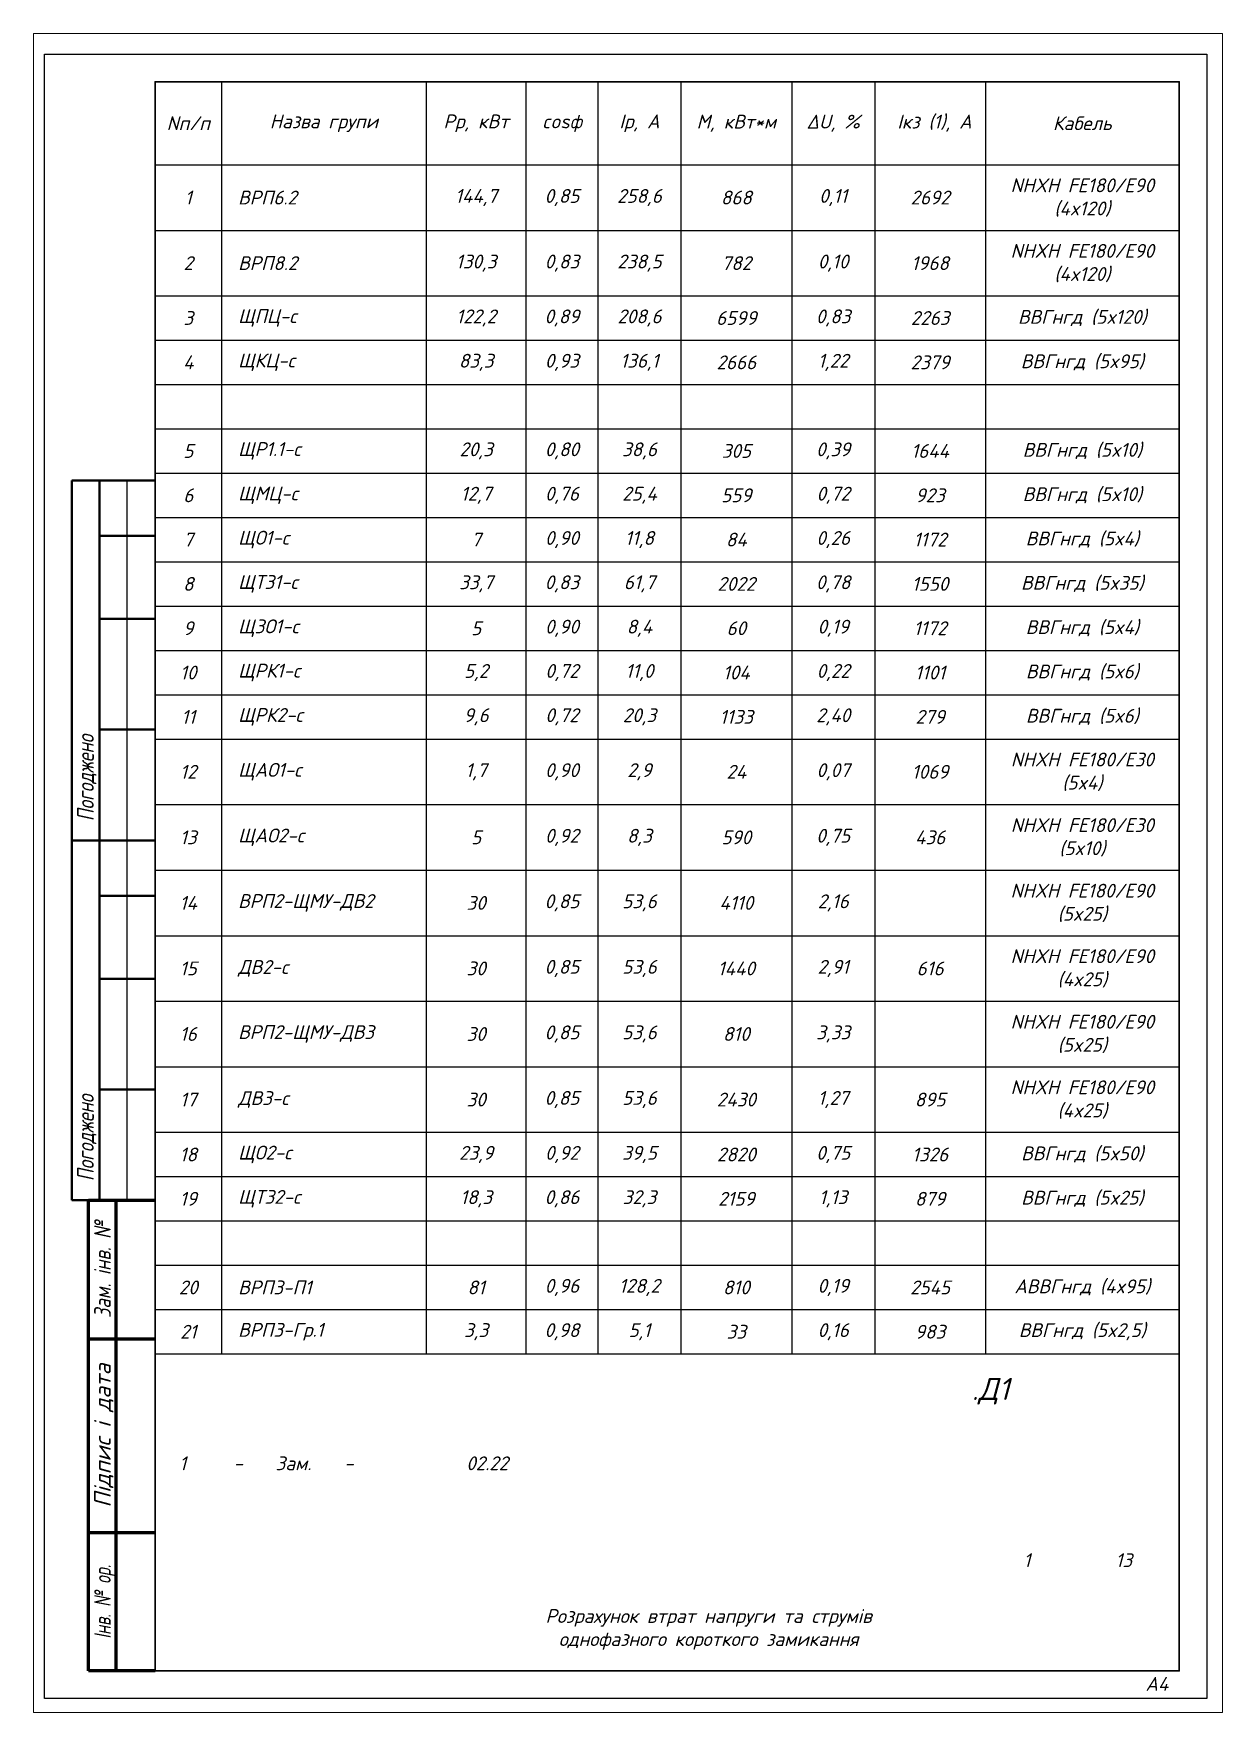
# Paper-space layout 'Д1.1' of a CAD drawing. Header units: millimetres. Extents: x 486 to 701, y 117 to 420.
# The model-space entities are those that its viewports show. They can reach past a viewport. Long polylines and large blocks are cut down to what shows.
import ezdxf
from ezdxf.enums import TextEntityAlignment as Align

# ---------------------------------------------------------------- set-up
doc = ezdxf.new("R2010")
doc.units = ezdxf.units.MM
doc.layers.get('Defpoints').update_dxf_attribs({"color": 4})
doc.layers.add('E_Зміни', color=7, linetype='Continuous')
doc.layers.add('Схема', color=7, linetype='Continuous')
doc.styles.add('GOST 2.304', font='isocpeui.ttf')
doc.styles.add('ГОСТ 2.304', font='isocpeui.ttf')
doc.styles.add('СГЕНЕРИР_СТИЛЬ_7', font='isocpeui.ttf')

psp = doc.layouts.new('Д1.1')

msp = doc.modelspace()

# ---------------------------------------------------------------- texts
at = {"linetype": 'Continuous', "lineweight": 25, "line_spacing_factor": 0.84, "style": 'GOST 2.304'}
for s, insert, char_height, width, attachment_point in [('{\\C0;.Д1}', (106929.72, 151361.23), 4, 70, 4), ('{\\C0;1}', (106939.68, 151330.71), 2.5, 15, 5), ('{\\C0;13}', (106957.18, 151330.71), 2.5, 20, 5)]:
    msp.add_mtext(s, dxfattribs=dict(at, insert=insert, char_height=char_height, width=width, attachment_point=attachment_point))
at = {"linetype": 'Continuous', "lineweight": 25, "insert": (106882.18, 151318.21), "char_height": 2.5, "width": 70, "attachment_point": 5, "style": 'GOST 2.304'}
msp.add_mtext('{\\C0;Розрахунок втрат напруги та струмів однофазного короткого замикання}', dxfattribs=at)
at = {"layer": 'E_Зміни', "linetype": 'Continuous', "lineweight": 25, "char_height": 2.5, "width": 10, "attachment_point": 5, "line_spacing_factor": 0.84, "style": 'GOST 2.304'}
for s, insert in [('{\\C7;1}', (106787.18, 151348.21)), ('{\\C7;Зам.}', (106807.18, 151348.21)), ('{\\C7;02.22}', (106842.18, 151348.21)), ('{\\C7;-}', (106797.18, 151348.21)), ('{\\C7;-}', (106817.18, 151348.21))]:
    msp.add_mtext(s, dxfattribs=dict(at, insert=insert))

# ---------------------------------------------------------------- blocks, each defined once
blk = doc.blocks.new('*T1')
at = {"layer": 'Схема', "color": 0, "linetype": 'ByBlock', "lineweight": -2, "transparency": 16777216}
for p, q in [((0, 0), (185, 0)), ((0, 0), (0, -229.74)), ((12, 0), (12, -229.74)), ((49, 0), (49, -229.74)), ((67, 0), (67, -229.74)), ((80, 0), (80, -229.74)), ((95, 0), (95, -229.74)), ((115, 0), (115, -229.74)), ((130, 0), (130, -229.74)), ((150, 0), (150, -229.74)), ((185, 0), (185, -229.74)), ((225, 0), (410, 0)), ((225, 0), (225, -263.1)), ((237, 0), (237, -263.1)), ((274, 0), (274, -263.1)), ((292, 0), (292, -263.1)), ((305, 0), (305, -263.1)), ((320, 0), (320, -263.1)), ((340, 0), (340, -263.1)), ((355, 0), (355, -263.1)), ((375, 0), (375, -263.1)), ((410, 0), (410, -263.1)), ((450, 0), (635, 0)), ((450, 0), (450, -266.94)), ((462, 0), (462, -266.94)), ((499, 0), (499, -266.94)), ((517, 0), (517, -266.94)), ((530, 0), (530, -266.94)), ((545, 0), (545, -266.94)), ((565, 0), (565, -266.94)), ((580, 0), (580, -266.94)), ((600, 0), (600, -266.94)), ((635, 0), (635, -266.94)), ((675, 0), (860, 0)), ((675, 0), (675, -266.49)), ((687, 0), (687, -266.49)), ((724, 0), (724, -266.49)), ((742, 0), (742, -266.49)), ((755, 0), (755, -266.49)), ((770, 0), (770, -266.49)), ((790, 0), (790, -266.49)), ((805, 0), (805, -266.49)), ((825, 0), (825, -266.49)), ((860, 0), (860, -266.49)), ((900, 0), (1085, 0)), ((900, 0), (900, -267.33)), ((912, 0), (912, -267.33)), ((949, 0), (949, -267.33)), ((967, 0), (967, -267.33)), ((980, 0), (980, -267.33)), ((995, 0), (995, -267.33)), ((1015, 0), (1015, -267.33)), ((1030, 0), (1030, -267.33)), ((1050, 0), (1050, -267.33)), ((1085, 0), (1085, -267.33)), ((1125, 0), (1310, 0)), ((1125, 0), (1125, -261.57)), ((1137, 0), (1137, -261.57)), ((1174, 0), (1174, -261.57)), ((1192, 0), (1192, -261.57)), ((1205, 0), (1205, -261.57)), ((1220, 0), (1220, -261.57)), ((1240, 0), (1240, -261.57)), ((1255, 0), (1255, -261.57)), ((1275, 0), (1275, -261.57)), ((1310, 0), (1310, -261.57)), ((1350, 0), (1535, 0)), ((1350, 0), (1350, -265.83)), ((1362, 0), (1362, -265.83)), ((1399, 0), (1399, -265.83)), ((1417, 0), (1417, -265.83)), ((1430, 0), (1430, -265.83)), ((1445, 0), (1445, -265.83)), ((1465, 0), (1465, -265.83)), ((1480, 0), (1480, -265.83)), ((1500, 0), (1500, -265.83)), ((1535, 0), (1535, -265.83)), ((1575, 0), (1760, 0)), ((1575, 0), (1575, -263.1)), ((1587, 0), (1587, -263.1)), ((1624, 0), (1624, -263.1)), ((1642, 0), (1642, -263.1)), ((1655, 0), (1655, -263.1)), ((1670, 0), (1670, -263.1)), ((1690, 0), (1690, -263.1)), ((1705, 0), (1705, -263.1)), ((1725, 0), (1725, -263.1)), ((1760, 0), (1760, -263.1)), ((1800, 0), (1985, 0)), ((1800, 0), (1800, -271.11)), ((1812, 0), (1812, -271.11)), ((1849, 0), (1849, -271.11)), ((1867, 0), (1867, -271.11)), ((1880, 0), (1880, -271.11)), ((1895, 0), (1895, -271.11)), ((1915, 0), (1915, -271.11)), ((1930, 0), (1930, -271.11)), ((1950, 0), (1950, -271.11)), ((1985, 0), (1985, -271.11)), ((2025, 0), (2210, 0)), ((2025, 0), (2025, -263.1)), ((2037, 0), (2037, -263.1)), ((2074, 0), (2074, -263.1)), ((2092, 0), (2092, -263.1)), ((2105, 0), (2105, -263.1)), ((2120, 0), (2120, -263.1)), ((2140, 0), (2140, -263.1)), ((2155, 0), (2155, -263.1)), ((2175, 0), (2175, -263.1)), ((2210, 0), (2210, -263.1)), ((2250, 0), (2435, 0)), ((2250, 0), (2250, -271.11)), ((2262, 0), (2262, -271.11)), ((2299, 0), (2299, -271.11)), ((2317, 0), (2317, -271.11)), ((2330, 0), (2330, -271.11)), ((2345, 0), (2345, -271.11)), ((2365, 0), (2365, -271.11)), ((2380, 0), (2380, -271.11)), ((2400, 0), (2400, -271.11)), ((2435, 0), (2435, -271.11)), ((2475, 0), (2660, 0)), ((2475, 0), (2475, -271.11)), ((2487, 0), (2487, -271.11)), ((2524, 0), (2524, -271.11)), ((2542, 0), (2542, -271.11)), ((2555, 0), (2555, -271.11)), ((2570, 0), (2570, -271.11)), ((2590, 0), (2590, -271.11)), ((2605, 0), (2605, -271.11)), ((2625, 0), (2625, -271.11)), ((2660, 0), (2660, -271.11)), ((2700, 0), (2885, 0)), ((2700, 0), (2700, -159.06)), ((2712, 0), (2712, -159.06)), ((2749, 0), (2749, -159.06)), ((2767, 0), (2767, -159.06)), ((2780, 0), (2780, -159.06)), ((2795, 0), (2795, -159.06)), ((2815, 0), (2815, -159.06)), ((2830, 0), (2830, -159.06)), ((2850, 0), (2850, -159.06)), ((2885, 0), (2885, -159.06)), ((0, -15), (185, -15)), ((225, -15), (410, -15)), ((450, -15), (635, -15)), ((675, -15), (860, -15)), ((900, -15), (1085, -15)), ((1125, -15), (1310, -15)), ((1350, -15), (1535, -15)), ((1575, -15), (1760, -15)), ((1800, -15), (1985, -15)), ((2025, -15), (2210, -15)), ((2250, -15), (2435, -15)), ((2475, -15), (2660, -15)), ((2700, -15), (2885, -15)), ((225, -23), (410, -23)), ((450, -23), (635, -23)), ((1575, -23), (1760, -23)), ((1800, -23), (1985, -23)), ((2025, -23), (2210, -23)), ((2250, -23), (2435, -23)), ((2475, -23), (2660, -23)), ((2700, -23), (2885, -23)), ((0, -26.84), (185, -26.84)), ((675, -26.84), (860, -26.84)), ((900, -27.09), (1085, -27.09)), ((1125, -27.09), (1310, -27.09)), ((1350, -26.84), (1535, -26.84)), ((225, -31.01), (410, -31.01)), ((450, -31.01), (635, -31.01)), ((1575, -31.01), (1760, -31.01)), ((1800, -31.01), (1985, -31.01)), ((2025, -31.01), (2210, -31.01)), ((2250, -31.01), (2435, -31.01)), ((2475, -31.01), (2660, -31.01)), ((2700, -31.01), (2885, -31.01)), ((900, -35.09), (1085, -35.09)), ((0, -38.67), (185, -38.67)), ((225, -39.01), (410, -39.01)), ((450, -39.01), (635, -39.01)), ((675, -38.67), (860, -38.67)), ((1125, -39.17), (1310, -39.17)), ((1350, -38.67), (1535, -38.67)), ((1575, -39.01), (1760, -39.01)), ((1800, -39.01), (1985, -39.01)), ((2025, -39.01), (2210, -39.01)), ((2250, -39.01), (2435, -39.01)), ((2475, -39.01), (2660, -39.01)), ((2700, -39.01), (2885, -39.01)), ((900, -43.09), (1085, -43.09)), ((0, -46.68), (185, -46.68)), ((225, -47.01), (410, -47.01)), ((450, -47.01), (635, -47.01)), ((1125, -47.18), (1310, -47.18)), ((1575, -47.01), (1760, -47.01)), ((1800, -47.01), (1985, -47.01)), ((2025, -47.01), (2210, -47.01)), ((2250, -47.01), (2435, -47.01)), ((2475, -47.01), (2660, -47.01)), ((2700, -47.01), (2885, -47.01)), ((675, -50.51), (860, -50.51)), ((900, -51.1), (1085, -51.1)), ((1350, -50.51), (1535, -50.51)), ((0, -54.68), (185, -54.68)), ((225, -55.02), (410, -55.02)), ((450, -55.02), (635, -55.02)), ((1125, -55.18), (1310, -55.18)), ((1575, -55.02), (1760, -55.02)), ((1800, -55.02), (1985, -55.02)), ((2025, -55.02), (2210, -55.02)), ((2250, -55.02), (2435, -55.02)), ((2475, -55.02), (2660, -55.02)), ((2700, -55.02), (2885, -55.02)), ((0, -62.68), (185, -62.68)), ((225, -63.02), (410, -63.02)), ((450, -63.02), (635, -63.02)), ((675, -62.35), (860, -62.35)), ((900, -63.18), (1085, -63.18)), ((1125, -63.18), (1310, -63.18)), ((1350, -62.35), (1535, -62.35)), ((1575, -63.02), (1760, -63.02)), ((1800, -63.02), (1985, -63.02)), ((2025, -63.02), (2210, -63.02)), ((2250, -63.02), (2435, -63.02)), ((2475, -63.02), (2660, -63.02)), ((2700, -63.02), (2885, -63.02)), ((0, -70.69), (185, -70.69)), ((225, -71.02), (410, -71.02)), ((450, -71.02), (635, -71.02)), ((1575, -71.02), (1760, -71.02)), ((1800, -71.02), (1985, -71.02)), ((2025, -71.02), (2210, -71.02)), ((2250, -71.02), (2435, -71.02)), ((2475, -71.02), (2660, -71.02)), ((2700, -71.02), (2885, -71.02)), ((675, -74.18), (860, -74.18)), ((900, -75.02), (1085, -75.02)), ((1125, -75.27), (1310, -75.27)), ((1350, -74.18), (1535, -74.18)), ((0, -78.69), (185, -78.69)), ((225, -79.03), (410, -79.03)), ((450, -79.03), (635, -79.03)), ((1575, -79.03), (1760, -79.03)), ((1800, -79.03), (1985, -79.03)), ((2025, -79.03), (2210, -79.03)), ((2250, -79.03), (2435, -79.03)), ((2475, -79.03), (2660, -79.03)), ((2700, -79.03), (2885, -79.03)), ((0, -86.69), (185, -86.69)), ((225, -87.03), (410, -87.03)), ((450, -87.03), (635, -87.03)), ((675, -86.02), (860, -86.02)), ((900, -86.86), (1085, -86.86)), ((1125, -87.36), (1310, -87.36)), ((1350, -86.02), (1535, -86.02)), ((1575, -87.03), (1760, -87.03)), ((1800, -87.03), (1985, -87.03)), ((2025, -87.03), (2210, -87.03)), ((2250, -87.03), (2435, -87.03)), ((2475, -87.03), (2660, -87.03)), ((2700, -87.03), (2885, -87.03)), ((0, -94.7), (185, -94.7)), ((225, -95.03), (410, -95.03)), ((450, -95.03), (635, -95.03)), ((1125, -95.36), (1310, -95.36)), ((1575, -95.03), (1760, -95.03)), ((1800, -95.03), (1985, -95.03)), ((2025, -95.03), (2210, -95.03)), ((2250, -95.03), (2435, -95.03)), ((2475, -95.03), (2660, -95.03)), ((2700, -95.03), (2885, -95.03)), ((675, -98.11), (860, -98.11)), ((900, -98.94), (1085, -98.94)), ((1350, -97.86), (1535, -97.86)), ((0, -102.7), (185, -102.7)), ((225, -103.04), (410, -103.04)), ((450, -103.04), (635, -103.04)), ((1575, -103.04), (1760, -103.04)), ((1800, -103.04), (1985, -103.04)), ((2025, -103.04), (2210, -103.04)), ((2250, -103.04), (2435, -103.04)), ((2475, -103.04), (2660, -103.04)), ((2700, -103.04), (2885, -103.04)), ((1125, -107.2), (1310, -107.2)), ((0, -110.7), (185, -110.7)), ((225, -111.04), (410, -111.04)), ((450, -111.04), (635, -111.04)), ((675, -110.19), (860, -110.19)), ((900, -111.03), (1085, -111.03)), ((1350, -109.69), (1535, -109.69)), ((1575, -111.04), (1760, -111.04)), ((1800, -111.04), (1985, -111.04)), ((2025, -111.04), (2210, -111.04)), ((2250, -111.04), (2435, -111.04)), ((2475, -111.04), (2660, -111.04)), ((2700, -111.04), (2885, -111.04)), ((0, -118.71), (185, -118.71)), ((225, -119.04), (410, -119.04)), ((450, -119.04), (635, -119.04)), ((1125, -119.03), (1310, -119.03)), ((1575, -119.04), (1760, -119.04)), ((1800, -119.04), (1985, -119.04)), ((2025, -119.04), (2210, -119.04)), ((2250, -119.04), (2435, -119.04)), ((2475, -119.04), (2660, -119.04)), ((2700, -119.04), (2885, -119.04)), ((675, -122.28), (860, -122.28)), ((900, -122.87), (1085, -122.87)), ((1350, -121.78), (1535, -121.78)), ((225, -127.05), (410, -127.05)), ((450, -127.05), (635, -127.05)), ((1575, -127.05), (1760, -127.05)), ((1800, -127.05), (1985, -127.05)), ((2025, -127.05), (2210, -127.05)), ((2250, -127.05), (2435, -127.05)), ((2475, -127.05), (2660, -127.05)), ((2700, -127.05), (2885, -127.05)), ((0, -130.54), (185, -130.54)), ((1125, -130.87), (1310, -130.87)), ((225, -135.05), (410, -135.05)), ((450, -135.05), (635, -135.05)), ((675, -134.37), (860, -134.37)), ((900, -134.95), (1085, -134.95)), ((1350, -133.87), (1535, -133.87)), ((1575, -135.05), (1760, -135.05)), ((1800, -135.05), (1985, -135.05)), ((2025, -135.05), (2210, -135.05)), ((2250, -135.05), (2435, -135.05)), ((2475, -135.05), (2660, -135.05)), ((2700, -135.05), (2885, -135.05)), ((0, -142.38), (185, -142.38)), ((225, -143.05), (410, -143.05)), ((450, -143.05), (635, -143.05)), ((1125, -142.71), (1310, -142.71)), ((1575, -143.05), (1760, -143.05)), ((1800, -143.05), (1985, -143.05)), ((2025, -143.05), (2210, -143.05)), ((2250, -143.05), (2435, -143.05)), ((2475, -143.05), (2660, -143.05)), ((2700, -143.05), (2885, -143.05)), ((675, -146.45), (860, -146.45)), ((900, -146.79), (1085, -146.79)), ((1350, -145.95), (1535, -145.95)), ((225, -151.06), (410, -151.06)), ((450, -151.06), (635, -151.06)), ((1575, -151.06), (1760, -151.06)), ((1800, -151.06), (1985, -151.06)), ((2025, -151.06), (2210, -151.06)), ((2250, -151.06), (2435, -151.06)), ((2475, -151.06), (2660, -151.06)), ((2700, -151.06), (2885, -151.06)), ((0, -154.22), (185, -154.22)), ((675, -154.46), (860, -154.46)), ((1125, -154.54), (1310, -154.54)), ((225, -159.06), (410, -159.06)), ((450, -159.06), (635, -159.06)), ((900, -158.88), (1085, -158.88)), ((1350, -157.79), (1535, -157.79)), ((1575, -159.06), (1760, -159.06)), ((1800, -159.06), (1985, -159.06)), ((2025, -159.06), (2210, -159.06)), ((2250, -159.06), (2435, -159.06)), ((2475, -159.06), (2660, -159.06)), ((2700, -159.06), (2885, -159.06)), ((675, -162.46), (860, -162.46)), ((0, -166.05), (185, -166.05)), ((1125, -166.38), (1310, -166.38)), ((225, -167.06), (410, -167.06)), ((450, -167.06), (635, -167.06)), ((1350, -169.63), (1535, -169.63)), ((1575, -167.06), (1760, -167.06)), ((1800, -167.06), (1985, -167.06)), ((2025, -167.06), (2210, -167.06)), ((2250, -167.06), (2435, -167.06)), ((2475, -167.06), (2660, -167.06)), ((675, -170.46), (860, -170.46)), ((900, -170.96), (1085, -170.96)), ((225, -175.07), (410, -175.07)), ((450, -175.07), (635, -175.07)), ((1575, -175.07), (1760, -175.07)), ((1800, -175.07), (1985, -175.07)), ((2025, -175.07), (2210, -175.07)), ((2250, -175.07), (2435, -175.07)), ((2475, -175.07), (2660, -175.07)), ((0, -177.89), (185, -177.89)), ((675, -178.47), (860, -178.47)), ((1125, -178.47), (1310, -178.47)), ((1350, -181.71), (1535, -181.71)), ((225, -183.07), (410, -183.07)), ((450, -183.07), (635, -183.07)), ((900, -183.05), (1085, -183.05)), ((1575, -183.07), (1760, -183.07)), ((1800, -183.07), (1985, -183.07)), ((2025, -183.07), (2210, -183.07)), ((2250, -183.07), (2435, -183.07)), ((2475, -183.07), (2660, -183.07)), ((675, -186.47), (860, -186.47)), ((0, -189.73), (185, -189.73)), ((1125, -190.55), (1310, -190.55)), ((225, -191.07), (410, -191.07)), ((450, -191.07), (635, -191.07)), ((1350, -193.8), (1535, -193.8)), ((1575, -191.07), (1760, -191.07)), ((1800, -191.07), (1985, -191.07)), ((2025, -191.07), (2210, -191.07)), ((2250, -191.07), (2435, -191.07)), ((2475, -191.07), (2660, -191.07)), ((675, -194.47), (860, -194.47)), ((900, -195.14), (1085, -195.14)), ((0, -197.73), (185, -197.73)), ((225, -199.08), (410, -199.08)), ((450, -199.08), (635, -199.08)), ((1575, -199.08), (1760, -199.08)), ((1800, -199.08), (1985, -199.08)), ((2025, -199.08), (2210, -199.08)), ((2250, -199.08), (2435, -199.08)), ((2475, -199.08), (2660, -199.08)), ((1125, -202.39), (1310, -202.39)), ((1350, -201.8), (1535, -201.8)), ((0, -205.73), (185, -205.73)), ((225, -207.08), (410, -207.08)), ((450, -207.08), (635, -207.08)), ((675, -206.56), (860, -206.56)), ((900, -207.22), (1085, -207.22)), ((1575, -207.08), (1760, -207.08)), ((1800, -207.08), (1985, -207.08)), ((2025, -207.08), (2210, -207.08)), ((2250, -207.08), (2435, -207.08)), ((2475, -207.08), (2660, -207.08)), ((1350, -209.81), (1535, -209.81)), ((0, -213.74), (185, -213.74)), ((225, -215.08), (410, -215.08)), ((450, -215.08), (635, -215.08)), ((1125, -214.23), (1310, -214.23)), ((1575, -215.08), (1760, -215.08)), ((1800, -215.08), (1985, -215.08)), ((2025, -215.08), (2210, -215.08)), ((2250, -215.08), (2435, -215.08)), ((2475, -215.08), (2660, -215.08)), ((1350, -217.81), (1535, -217.81)), ((675, -218.65), (860, -218.65)), ((900, -219.31), (1085, -219.31)), ((0, -221.74), (185, -221.74)), ((225, -223.09), (410, -223.09)), ((450, -223.09), (635, -223.09)), ((1575, -223.09), (1760, -223.09)), ((1800, -223.09), (1985, -223.09)), ((2025, -223.09), (2210, -223.09)), ((2250, -223.09), (2435, -223.09)), ((2475, -223.09), (2660, -223.09)), ((900, -227.31), (1085, -227.31)), ((1125, -226.06), (1310, -226.06)), ((1350, -225.81), (1535, -225.81)), ((0, -229.74), (185, -229.74)), ((225, -231.09), (410, -231.09)), ((450, -231.09), (635, -231.09)), ((675, -230.73), (860, -230.73)), ((1575, -231.09), (1760, -231.09)), ((1800, -231.09), (1985, -231.09)), ((2025, -231.09), (2210, -231.09)), ((2250, -231.09), (2435, -231.09)), ((2475, -231.09), (2660, -231.09)), ((900, -235.32), (1085, -235.32)), ((1350, -233.82), (1535, -233.82)), ((225, -239.09), (410, -239.09)), ((450, -239.09), (635, -239.09)), ((1125, -237.9), (1310, -237.9)), ((1575, -239.09), (1760, -239.09)), ((1800, -239.09), (1985, -239.09)), ((2025, -239.09), (2210, -239.09)), ((2250, -239.09), (2435, -239.09)), ((2475, -239.09), (2660, -239.09)), ((1350, -241.82), (1535, -241.82)), ((675, -242.82), (860, -242.82)), ((900, -243.32), (1085, -243.32)), ((225, -247.1), (410, -247.1)), ((450, -247.1), (635, -247.1)), ((1575, -247.1), (1760, -247.1)), ((1800, -247.1), (1985, -247.1)), ((2025, -247.1), (2210, -247.1)), ((2250, -247.1), (2435, -247.1)), ((2475, -247.1), (2660, -247.1)), ((900, -251.32), (1085, -251.32)), ((1125, -249.74), (1310, -249.74)), ((1350, -249.82), (1535, -249.82)), ((675, -254.66), (860, -254.66)), ((225, -255.1), (410, -255.1)), ((450, -255.1), (635, -255.1)), ((1575, -255.1), (1760, -255.1)), ((1800, -255.1), (1985, -255.1)), ((2025, -255.1), (2210, -255.1)), ((2250, -255.1), (2435, -255.1)), ((2475, -255.1), (2660, -255.1)), ((900, -259.33), (1085, -259.33)), ((1350, -257.83), (1535, -257.83)), ((225, -263.1), (410, -263.1)), ((1125, -261.57), (1310, -261.57)), ((1575, -263.1), (1760, -263.1)), ((1800, -263.1), (1985, -263.1)), ((2025, -263.1), (2210, -263.1)), ((2250, -263.1), (2435, -263.1)), ((2475, -263.1), (2660, -263.1)), ((675, -266.49), (860, -266.49)), ((1350, -265.83), (1535, -265.83)), ((450, -266.94), (635, -266.94)), ((900, -267.33), (1085, -267.33)), ((1800, -271.11), (1985, -271.11)), ((2250, -271.11), (2435, -271.11)), ((2475, -271.11), (2660, -271.11))]:
    blk.add_line(p, q, dxfattribs=at)
at = {"layer": 'Схема', "color": 0, "transparency": 16777216, "char_height": 2.5, "style": 'GOST 2.304'}
for s, insert, width, attachment_point in [('{\\fISOCPEUR|b0|i1|c0;Назва групи', (30.5, -7.5), 34, 5), ('{\\fISOCPEUR|b0|i1|c0;Pр, кВт', (58, -7.5), 15, 5), ('{\\fISOCPEUR|b0|i1|c0;cosф', (73.5, -7.5), 10, 5), ('{\\fISOCPEUR|b0|i1|c0;Iр, А', (87.5, -7.5), 12, 5), ('{\\fISOCPEUR|b0|i1|c0;М, кВт*м', (105, -7.5), 17, 5), ('{\\fISOCPEUR|b0|i1|c0;ΔU, %', (122.5, -7.5), 12, 5), ('{\\fISOCPEUR|b0|i1|c0; Ікз (1), А', (140, -7.5), 17, 5), ('{\\fISOCPEUR|b0|i1|c0;Назва групи', (255.5, -7.5), 34, 5), ('{\\fISOCPEUR|b0|i1|c0;Pр, кВт', (283, -7.5), 15, 5), ('{\\fISOCPEUR|b0|i1|c0;cosф', (298.5, -7.5), 10, 5), ('{\\fISOCPEUR|b0|i1|c0;Iр, А', (312.5, -7.5), 12, 5), ('{\\fISOCPEUR|b0|i1|c0;М, кВт*м', (330, -7.5), 17, 5), ('{\\fISOCPEUR|b0|i1|c0;ΔU, %', (347.5, -7.5), 12, 5), ('{\\fISOCPEUR|b0|i1|c0; Ікз (1), А', (365, -7.5), 17, 5), ('{\\fISOCPEUR|b0|i1|c0;Назва групи', (480.5, -7.5), 34, 5), ('{\\fISOCPEUR|b0|i1|c0;Pр, кВт', (508, -7.5), 15, 5), ('{\\fISOCPEUR|b0|i1|c0;cosф', (523.5, -7.5), 10, 5), ('{\\fISOCPEUR|b0|i1|c0;Iр, А', (537.5, -7.5), 12, 5), ('{\\fISOCPEUR|b0|i1|c0;М, кВт*м', (555, -7.5), 17, 5), ('{\\fISOCPEUR|b0|i1|c0;ΔU, %', (572.5, -7.5), 12, 5), ('{\\fISOCPEUR|b0|i1|c0; Ікз (1), А', (590, -7.5), 17, 5), ('{\\fISOCPEUR|b0|i1|c0;Назва групи', (705.5, -7.5), 34, 5), ('{\\fISOCPEUR|b0|i1|c0;Pр, кВт', (733, -7.5), 15, 5), ('{\\fISOCPEUR|b0|i1|c0;cosф', (748.5, -7.5), 10, 5), ('{\\fISOCPEUR|b0|i1|c0;Iр, А', (762.5, -7.5), 12, 5), ('{\\fISOCPEUR|b0|i1|c0;М, кВт*м', (780, -7.5), 17, 5), ('{\\fISOCPEUR|b0|i1|c0;ΔU, %', (797.5, -7.5), 12, 5), ('{\\fISOCPEUR|b0|i1|c0; Ікз (1), А', (815, -7.5), 17, 5), ('{\\fISOCPEUR|b0|i1|c0;Назва групи', (930.5, -7.5), 34, 5), ('{\\fISOCPEUR|b0|i1|c0;Pр, кВт', (958, -7.5), 15, 5), ('{\\fISOCPEUR|b0|i1|c0;cosф', (973.5, -7.5), 10, 5), ('{\\fISOCPEUR|b0|i1|c0;Iр, А', (987.5, -7.5), 12, 5), ('{\\fISOCPEUR|b0|i1|c0;М, кВт*м', (1005, -7.5), 17, 5), ('{\\fISOCPEUR|b0|i1|c0;ΔU, %', (1022.5, -7.5), 12, 5), ('{\\fISOCPEUR|b0|i1|c0; Ікз (1), А', (1040, -7.5), 17, 5), ('{\\fISOCPEUR|b0|i1|c0;Назва групи', (1155.5, -7.5), 34, 5), ('{\\fISOCPEUR|b0|i1|c0;Pр, кВт', (1183, -7.5), 15, 5), ('{\\fISOCPEUR|b0|i1|c0;cosф', (1198.5, -7.5), 10, 5), ('{\\fISOCPEUR|b0|i1|c0;Iр, А', (1212.5, -7.5), 12, 5), ('{\\fISOCPEUR|b0|i1|c0;М, кВт*м', (1230, -7.5), 17, 5), ('{\\fISOCPEUR|b0|i1|c0;ΔU, %', (1247.5, -7.5), 12, 5), ('{\\fISOCPEUR|b0|i1|c0; Ікз (1), А', (1265, -7.5), 17, 5), ('{\\fISOCPEUR|b0|i1|c0;Назва групи', (1380.5, -7.5), 34, 5), ('{\\fISOCPEUR|b0|i1|c0;Pр, кВт', (1408, -7.5), 15, 5), ('{\\fISOCPEUR|b0|i1|c0;cosф', (1423.5, -7.5), 10, 5), ('{\\fISOCPEUR|b0|i1|c0;Iр, А', (1437.5, -7.5), 12, 5), ('{\\fISOCPEUR|b0|i1|c0;М, кВт*м', (1455, -7.5), 17, 5), ('{\\fISOCPEUR|b0|i1|c0;ΔU, %', (1472.5, -7.5), 12, 5), ('{\\fISOCPEUR|b0|i1|c0; Ікз (1), А', (1490, -7.5), 17, 5), ('{\\fISOCPEUR|b0|i1|c0;Назва групи', (1605.5, -7.5), 34, 5), ('{\\fISOCPEUR|b0|i1|c0;Pр, кВт', (1633, -7.5), 15, 5), ('{\\fISOCPEUR|b0|i1|c0;cosф', (1648.5, -7.5), 10, 5), ('{\\fISOCPEUR|b0|i1|c0;Iр, А', (1662.5, -7.5), 12, 5), ('{\\fISOCPEUR|b0|i1|c0;М, кВт*м', (1680, -7.5), 17, 5), ('{\\fISOCPEUR|b0|i1|c0;ΔU, %', (1697.5, -7.5), 12, 5), ('{\\fISOCPEUR|b0|i1|c0; Ікз (1), А', (1715, -7.5), 17, 5), ('{\\fISOCPEUR|b0|i1|c0;Назва групи', (1830.5, -7.5), 34, 5), ('{\\fISOCPEUR|b0|i1|c0;Pр, кВт', (1858, -7.5), 15, 5), ('{\\fISOCPEUR|b0|i1|c0;cosф', (1873.5, -7.5), 10, 5), ('{\\fISOCPEUR|b0|i1|c0;Iр, А', (1887.5, -7.5), 12, 5), ('{\\fISOCPEUR|b0|i1|c0;М, кВт*м', (1905, -7.5), 17, 5), ('{\\fISOCPEUR|b0|i1|c0;ΔU, %', (1922.5, -7.5), 12, 5), ('{\\fISOCPEUR|b0|i1|c0; Ікз (1), А', (1940, -7.5), 17, 5), ('{\\fISOCPEUR|b0|i1|c0;Назва групи', (2055.5, -7.5), 34, 5), ('{\\fISOCPEUR|b0|i1|c0;Pр, кВт', (2083, -7.5), 15, 5), ('{\\fISOCPEUR|b0|i1|c0;cosф', (2098.5, -7.5), 10, 5), ('{\\fISOCPEUR|b0|i1|c0;Iр, А', (2112.5, -7.5), 12, 5), ('{\\fISOCPEUR|b0|i1|c0;М, кВт*м', (2130, -7.5), 17, 5), ('{\\fISOCPEUR|b0|i1|c0;ΔU, %', (2147.5, -7.5), 12, 5), ('{\\fISOCPEUR|b0|i1|c0; Ікз (1), А', (2165, -7.5), 17, 5), ('{\\fISOCPEUR|b0|i1|c0;Назва групи', (2280.5, -7.5), 34, 5), ('{\\fISOCPEUR|b0|i1|c0;Pр, кВт', (2308, -7.5), 15, 5), ('{\\fISOCPEUR|b0|i1|c0;cosф', (2323.5, -7.5), 10, 5), ('{\\fISOCPEUR|b0|i1|c0;Iр, А', (2337.5, -7.5), 12, 5), ('{\\fISOCPEUR|b0|i1|c0;М, кВт*м', (2355, -7.5), 17, 5), ('{\\fISOCPEUR|b0|i1|c0;ΔU, %', (2372.5, -7.5), 12, 5), ('{\\fISOCPEUR|b0|i1|c0; Ікз (1), А', (2390, -7.5), 17, 5), ('{\\fISOCPEUR|b0|i1|c0;Назва групи', (2505.5, -7.5), 34, 5), ('{\\fISOCPEUR|b0|i1|c0;Pр, кВт', (2533, -7.5), 15, 5), ('{\\fISOCPEUR|b0|i1|c0;cosф', (2548.5, -7.5), 10, 5), ('{\\fISOCPEUR|b0|i1|c0;Iр, А', (2562.5, -7.5), 12, 5), ('{\\fISOCPEUR|b0|i1|c0;М, кВт*м', (2580, -7.5), 17, 5), ('{\\fISOCPEUR|b0|i1|c0;ΔU, %', (2597.5, -7.5), 12, 5), ('{\\fISOCPEUR|b0|i1|c0; Ікз (1), А', (2615, -7.5), 17, 5), ('{\\fISOCPEUR|b0|i1|c0;Назва групи', (2730.5, -7.5), 34, 5), ('{\\fISOCPEUR|b0|i1|c0;Pр, кВт', (2758, -7.5), 15, 5), ('{\\fISOCPEUR|b0|i1|c0;cosф', (2773.5, -7.5), 10, 5), ('{\\fISOCPEUR|b0|i1|c0;Iр, А', (2787.5, -7.5), 12, 5), ('{\\fISOCPEUR|b0|i1|c0;М, кВт*м', (2805, -7.5), 17, 5), ('{\\fISOCPEUR|b0|i1|c0;ΔU, %', (2822.5, -7.5), 12, 5), ('{\\fISOCPEUR|b0|i1|c0; Ікз (1), А', (2840, -7.5), 17, 5), ('{\\fISOCPEUR|b0|i1|c0;Nп/п', (6, -7.5), 9, 5), ('{\\fISOCPEUR|b0|i1|c0;Кабель', (167.5, -7.5), 32, 5), ('{\\fISOCPEUR|b0|i1|c0;Nп/п', (231, -7.5), 9, 5), ('{\\fISOCPEUR|b0|i1|c0;Кабель', (392.5, -7.5), 32, 5), ('{\\fISOCPEUR|b0|i1|c0;Nп/п', (456, -7.5), 9, 5), ('{\\fISOCPEUR|b0|i1|c0;Кабель', (617.5, -7.5), 32, 5), ('{\\fISOCPEUR|b0|i1|c0;Nп/п', (681, -7.5), 9, 5), ('{\\fISOCPEUR|b0|i1|c0;Кабель', (842.5, -7.5), 32, 5), ('{\\fISOCPEUR|b0|i1|c0;Nп/п', (906, -7.5), 9, 5), ('{\\fISOCPEUR|b0|i1|c0;Кабель', (1067.5, -7.5), 32, 5), ('{\\fISOCPEUR|b0|i1|c0;Nп/п', (1131, -7.5), 9, 5), ('{\\fISOCPEUR|b0|i1|c0;Кабель', (1292.5, -7.5), 32, 5), ('{\\fISOCPEUR|b0|i1|c0;Nп/п', (1356, -7.5), 9, 5), ('{\\fISOCPEUR|b0|i1|c0;Кабель', (1517.5, -7.5), 32, 5), ('{\\fISOCPEUR|b0|i1|c0;Nп/п', (1581, -7.5), 9, 5), ('{\\fISOCPEUR|b0|i1|c0;Кабель', (1742.5, -7.5), 32, 5), ('{\\fISOCPEUR|b0|i1|c0;Nп/п', (1806, -7.5), 9, 5), ('{\\fISOCPEUR|b0|i1|c0;Кабель', (1967.5, -7.5), 32, 5), ('{\\fISOCPEUR|b0|i1|c0;Nп/п', (2031, -7.5), 9, 5), ('{\\fISOCPEUR|b0|i1|c0;Кабель', (2192.5, -7.5), 32, 5), ('{\\fISOCPEUR|b0|i1|c0;Nп/п', (2256, -7.5), 9, 5), ('{\\fISOCPEUR|b0|i1|c0;Кабель', (2417.5, -7.5), 32, 5), ('{\\fISOCPEUR|b0|i1|c0;Nп/п', (2481, -7.5), 9, 5), ('{\\fISOCPEUR|b0|i1|c0;Кабель', (2642.5, -7.5), 32, 5), ('{\\fISOCPEUR|b0|i1|c0;Nп/п', (2706, -7.5), 9, 5), ('{\\fISOCPEUR|b0|i1|c0;Кабель', (2867.5, -7.5), 32, 5), ('{\\fISOCPEUR|b0|i1|c0;NHXH FE180/E90 (4x120)', (167.5, -20.92), 32, 5), ('{\\fISOCPEUR|b0|i1|c0;22', (231, -19), 9, 5), ('{\\fISOCPEUR|b0|i1|c0;ВРП3-П2', (240, -19), 31, 4), ('{\\fISOCPEUR|b0|i1|c0;81', (283, -19), 15, 5), ('{\\fISOCPEUR|b0|i1|c0;0,96', (298.5, -19), 10, 5), ('{\\fISOCPEUR|b0|i1|c0;128,2', (312.5, -19), 12, 5), ('{\\fISOCPEUR|b0|i1|c0;5022', (330, -19), 17, 5), ('{\\fISOCPEUR|b0|i1|c0;1,20', (347.5, -19), 12, 5), ('{\\fISOCPEUR|b0|i1|c0;1816', (365, -19), 17, 5), ('{\\fISOCPEUR|b0|i1|c0;АВВГнгд (4x95)', (392.5, -19), 32, 5), ('{\\fISOCPEUR|b0|i1|c0;51', (456, -19), 9, 5), ('{\\fISOCPEUR|b0|i1|c0;ВРП4-В9', (465, -19), 31, 4), ('{\\fISOCPEUR|b0|i1|c0;0,8', (508, -19), 15, 5), ('{\\fISOCPEUR|b0|i1|c0;0,75', (523.5, -19), 10, 5), ('{\\fISOCPEUR|b0|i1|c0;4,8', (537.5, -19), 12, 5), ('{\\fISOCPEUR|b0|i1|c0;58', (555, -19), 17, 5), ('{\\fISOCPEUR|b0|i1|c0;1,73', (572.5, -19), 12, 5), ('{\\fISOCPEUR|b0|i1|c0;197', (590, -19), 17, 5), ('{\\fISOCPEUR|b0|i1|c0;ВВГнгд (3x2,5)', (617.5, -19), 32, 5), ('{\\fISOCPEUR|b0|i1|c0;NHXH FE180/E90 (4x35)', (842.5, -20.92), 32, 5), ('{\\fISOCPEUR|b0|i1|c0;NHXH FE180/E90 (3x2,5)', (1067.5, -21.04), 32, 5), ('{\\fISOCPEUR|b0|i1|c0;NHXH FE180/E90 (3x2,5)', (1292.5, -21.04), 32, 5), ('{\\fISOCPEUR|b0|i1|c0;NHXH FE180/E90 (5x4)', (1517.5, -20.92), 32, 5), ('{\\fISOCPEUR|b0|i1|c0;166', (1581, -19), 9, 5), ('{\\fISOCPEUR|b0|i1|c0;ЩЗР-с', (1590, -19), 31, 4), ('{\\fISOCPEUR|b0|i1|c0;20', (1633, -19), 15, 5), ('{\\fISOCPEUR|b0|i1|c0;0,85', (1648.5, -19), 10, 5), ('{\\fISOCPEUR|b0|i1|c0;35,7', (1662.5, -19), 12, 5), ('{\\fISOCPEUR|b0|i1|c0;1120', (1680, -19), 17, 5), ('{\\fISOCPEUR|b0|i1|c0;1,42', (1697.5, -19), 12, 5), ('{\\fISOCPEUR|b0|i1|c0;776', (1715, -19), 17, 5), ('{\\fISOCPEUR|b0|i1|c0;ВВГнгд (5x10)', (1742.5, -19), 32, 5), ('{\\fISOCPEUR|b0|i1|c0;194', (1806, -19), 9, 5), ('{\\fISOCPEUR|b0|i1|c0;ЩМЦ-6р', (1815, -19), 31, 4), ('{\\fISOCPEUR|b0|i1|c0;1,5', (1858, -19), 15, 5), ('{\\fISOCPEUR|b0|i1|c0;0,65', (1873.5, -19), 10, 5), ('{\\fISOCPEUR|b0|i1|c0;10,5', (1887.5, -19), 12, 5), ('{\\fISOCPEUR|b0|i1|c0;48', (1905, -19), 17, 5), ('{\\fISOCPEUR|b0|i1|c0;2,16', (1922.5, -19), 12, 5), ('{\\fISOCPEUR|b0|i1|c0;310', (1940, -19), 17, 5), ('{\\fISOCPEUR|b0|i1|c0;ВВГнгд (3x2,5)', (1967.5, -19), 32, 5), ('{\\fISOCPEUR|b0|i1|c0;224', (2031, -19), 9, 5), ('{\\fISOCPEUR|b0|i1|c0;ЩПЦ-6р', (2040, -19), 31, 4), ('{\\fISOCPEUR|b0|i1|c0;2,1', (2083, -19), 15, 5), ('{\\fISOCPEUR|b0|i1|c0;0,70', (2098.5, -19), 10, 5), ('{\\fISOCPEUR|b0|i1|c0;4,6', (2112.5, -19), 12, 5), ('{\\fISOCPEUR|b0|i1|c0;57', (2130, -19), 17, 5), ('{\\fISOCPEUR|b0|i1|c0;1,11', (2147.5, -19), 12, 5), ('{\\fISOCPEUR|b0|i1|c0;444', (2165, -19), 17, 5), ('{\\fISOCPEUR|b0|i1|c0;ВВГнгд (5x2,5)', (2192.5, -19), 32, 5), ('{\\fISOCPEUR|b0|i1|c0;254', (2256, -19), 9, 5), ('{\\fISOCPEUR|b0|i1|c0;ЩТЗ1-20р', (2265, -19), 31, 4), ('{\\fISOCPEUR|b0|i1|c0;2,4', (2308, -19), 15, 5), ('{\\fISOCPEUR|b0|i1|c0;0,65', (2323.5, -19), 10, 5), ('{\\fISOCPEUR|b0|i1|c0;16,8', (2337.5, -19), 12, 5), ('{\\fISOCPEUR|b0|i1|c0;146', (2355, -19), 17, 5), ('{\\fISOCPEUR|b0|i1|c0;3,54', (2372.5, -19), 12, 5), ('{\\fISOCPEUR|b0|i1|c0;314', (2390, -19), 17, 5), ('{\\fISOCPEUR|b0|i1|c0;ВВГнгд (3x4)', (2417.5, -19), 32, 5), ('{\\fISOCPEUR|b0|i1|c0;284', (2481, -19), 9, 5), ('{\\fISOCPEUR|b0|i1|c0;ЩТЗ2-18р', (2490, -19), 31, 4), ('{\\fISOCPEUR|b0|i1|c0;4,9', (2533, -19), 15, 5), ('{\\fISOCPEUR|b0|i1|c0;0,95', (2548.5, -19), 10, 5), ('{\\fISOCPEUR|b0|i1|c0;7,8', (2562.5, -19), 12, 5), ('{\\fISOCPEUR|b0|i1|c0;255', (2580, -19), 17, 5), ('{\\fISOCPEUR|b0|i1|c0;1,93', (2597.5, -19), 12, 5), ('{\\fISOCPEUR|b0|i1|c0;302', (2615, -19), 17, 5), ('{\\fISOCPEUR|b0|i1|c0;ВВГнгд (5x4)', (2642.5, -19), 32, 5), ('{\\fISOCPEUR|b0|i1|c0;310', (2706, -19), 9, 5), ('{\\fISOCPEUR|b0|i1|c0;Щ176-К12-с', (2715, -19), 31, 4), ('{\\fISOCPEUR|b0|i1|c0;1,1', (2758, -19), 15, 5), ('{\\fISOCPEUR|b0|i1|c0;0,75', (2773.5, -19), 10, 5), ('{\\fISOCPEUR|b0|i1|c0;6,7', (2787.5, -19), 12, 5), ('{\\fISOCPEUR|b0|i1|c0;40', (2805, -19), 17, 5), ('{\\fISOCPEUR|b0|i1|c0;2,64', (2822.5, -19), 12, 5), ('{\\fISOCPEUR|b0|i1|c0;196', (2840, -19), 17, 5), ('{\\fISOCPEUR|b0|i1|c0;ВВГнгд (3x2,5)', (2867.5, -19), 32, 5), ('{\\fISOCPEUR|b0|i1|c0;1', (6, -20.92), 9, 5), ('{\\fISOCPEUR|b0|i1|c0;ВРП6.2', (15, -20.92), 31, 4), ('{\\fISOCPEUR|b0|i1|c0;144,7', (58, -20.92), 15, 5), ('{\\fISOCPEUR|b0|i1|c0;0,85', (73.5, -20.92), 10, 5), ('{\\fISOCPEUR|b0|i1|c0;258,6', (87.5, -20.92), 12, 5), ('{\\fISOCPEUR|b0|i1|c0;868', (105, -20.92), 17, 5), ('{\\fISOCPEUR|b0|i1|c0;0,11', (122.5, -20.92), 12, 5), ('{\\fISOCPEUR|b0|i1|c0;2692', (140, -20.92), 17, 5), ('{\\fISOCPEUR|b0|i1|c0;79', (681, -20.92), 9, 5), ('{\\fISOCPEUR|b0|i1|c0;ДВ1-с', (690, -20.92), 31, 4), ('{\\fISOCPEUR|b0|i1|c0;55', (733, -20.92), 15, 5), ('{\\fISOCPEUR|b0|i1|c0;0,85', (748.5, -20.92), 10, 5), ('{\\fISOCPEUR|b0|i1|c0;98,3', (762.5, -20.92), 12, 5), ('{\\fISOCPEUR|b0|i1|c0;4070', (780, -20.92), 17, 5), ('{\\fISOCPEUR|b0|i1|c0;1,99', (797.5, -20.92), 12, 5), ('{\\fISOCPEUR|b0|i1|c0;1231', (815, -20.92), 17, 5), ('{\\fISOCPEUR|b0|i1|c0;101', (906, -21.04), 9, 5), ('{\\fISOCPEUR|b0|i1|c0;ВРП7-ЕК-7-с', (915, -21.04), 31, 4), ('{\\fISOCPEUR|b0|i1|c0;1', (958, -21.04), 15, 5), ('{\\fISOCPEUR|b0|i1|c0;1,00', (973.5, -21.04), 10, 5), ('{\\fISOCPEUR|b0|i1|c0;4,5', (987.5, -21.04), 12, 5), ('{\\fISOCPEUR|b0|i1|c0;79', (1005, -21.04), 17, 5), ('{\\fISOCPEUR|b0|i1|c0;2,46', (1022.5, -21.04), 12, 5), ('{\\fISOCPEUR|b0|i1|c0;176', (1040, -21.04), 17, 5), ('{\\fISOCPEUR|b0|i1|c0;124', (1131, -21.04), 9, 5), ('{\\fISOCPEUR|b0|i1|c0;ЕСК-1о', (1140, -21.04), 31, 4), ('{\\fISOCPEUR|b0|i1|c0;0,5', (1183, -21.04), 15, 5), ('{\\fISOCPEUR|b0|i1|c0;0,92', (1198.5, -21.04), 10, 5), ('{\\fISOCPEUR|b0|i1|c0;2,5', (1212.5, -21.04), 12, 5), ('{\\fISOCPEUR|b0|i1|c0;37', (1230, -21.04), 17, 5), ('{\\fISOCPEUR|b0|i1|c0;1,22', (1247.5, -21.04), 12, 5), ('{\\fISOCPEUR|b0|i1|c0;187', (1265, -21.04), 17, 5), ('{\\fISOCPEUR|b0|i1|c0;145', (1356, -20.92), 9, 5), ('{\\fISOCPEUR|b0|i1|c0;ВРП8.2-ЩМУ-ПП7', (1365, -20.92), 31, 4), ('{\\fISOCPEUR|b0|i1|c0;4', (1408, -20.92), 15, 5), ('{\\fISOCPEUR|b0|i1|c0;0,85', (1423.5, -20.92), 10, 5), ('{\\fISOCPEUR|b0|i1|c0;7,1', (1437.5, -20.92), 12, 5), ('{\\fISOCPEUR|b0|i1|c0;140', (1455, -20.92), 17, 5), ('{\\fISOCPEUR|b0|i1|c0;0,54', (1472.5, -20.92), 12, 5), ('{\\fISOCPEUR|b0|i1|c0;', (1490, -20.92), 17, 5), ('{\\fISOCPEUR|b0|i1|c0;23', (231, -27.01), 9, 5), ('{\\fISOCPEUR|b0|i1|c0;ВРП3-Гр.2', (240, -27.01), 31, 4), ('{\\fISOCPEUR|b0|i1|c0;3,3', (283, -27.01), 15, 5), ('{\\fISOCPEUR|b0|i1|c0;0,98', (298.5, -27.01), 10, 5), ('{\\fISOCPEUR|b0|i1|c0;5,1', (312.5, -27.01), 12, 5), ('{\\fISOCPEUR|b0|i1|c0;205', (330, -27.01), 17, 5), ('{\\fISOCPEUR|b0|i1|c0;1,02', (347.5, -27.01), 12, 5), ('{\\fISOCPEUR|b0|i1|c0;226', (365, -27.01), 17, 5), ('{\\fISOCPEUR|b0|i1|c0;ВВГнгд (5x2,5)', (392.5, -27.01), 32, 5), ('{\\fISOCPEUR|b0|i1|c0;52', (456, -27.01), 9, 5), ('{\\fISOCPEUR|b0|i1|c0;ВРП4-В6', (465, -27.01), 31, 4), ('{\\fISOCPEUR|b0|i1|c0;0,2', (508, -27.01), 15, 5), ('{\\fISOCPEUR|b0|i1|c0;0,75', (523.5, -27.01), 10, 5), ('{\\fISOCPEUR|b0|i1|c0;1,2', (537.5, -27.01), 12, 5), ('{\\fISOCPEUR|b0|i1|c0;11', (555, -27.01), 17, 5), ('{\\fISOCPEUR|b0|i1|c0;0,34', (572.5, -27.01), 12, 5), ('{\\fISOCPEUR|b0|i1|c0;244', (590, -27.01), 17, 5), ('{\\fISOCPEUR|b0|i1|c0;ВВГнгд (3x2,5)', (617.5, -27.01), 32, 5), ('{\\fISOCPEUR|b0|i1|c0;167', (1581, -27.01), 9, 5), ('{\\fISOCPEUR|b0|i1|c0;ВРП12-ЕК-1-с', (1590, -27.01), 31, 4), ('{\\fISOCPEUR|b0|i1|c0;2,5', (1633, -27.01), 15, 5), ('{\\fISOCPEUR|b0|i1|c0;1,00', (1648.5, -27.01), 10, 5), ('{\\fISOCPEUR|b0|i1|c0;11,4', (1662.5, -27.01), 12, 5), ('{\\fISOCPEUR|b0|i1|c0;120', (1680, -27.01), 17, 5), ('{\\fISOCPEUR|b0|i1|c0;3,57', (1697.5, -27.01), 12, 5), ('{\\fISOCPEUR|b0|i1|c0;285', (1715, -27.01), 17, 5), ('{\\fISOCPEUR|b0|i1|c0;ВВГнгд (3x2,5)', (1742.5, -27.01), 32, 5), ('{\\fISOCPEUR|b0|i1|c0;195', (1806, -27.01), 9, 5), ('{\\fISOCPEUR|b0|i1|c0;ЩМЦ-7р', (1815, -27.01), 31, 4), ('{\\fISOCPEUR|b0|i1|c0;1,5', (1858, -27.01), 15, 5), ('{\\fISOCPEUR|b0|i1|c0;0,85', (1873.5, -27.01), 10, 5), ('{\\fISOCPEUR|b0|i1|c0;8,0', (1887.5, -27.01), 12, 5), ('{\\fISOCPEUR|b0|i1|c0;42', (1905, -27.01), 17, 5), ('{\\fISOCPEUR|b0|i1|c0;1,97', (1922.5, -27.01), 12, 5), ('{\\fISOCPEUR|b0|i1|c0;338', (1940, -27.01), 17, 5), ('{\\fISOCPEUR|b0|i1|c0;ВВГнгд (3x2,5)', (1967.5, -27.01), 32, 5), ('{\\fISOCPEUR|b0|i1|c0;225', (2031, -27.01), 9, 5), ('{\\fISOCPEUR|b0|i1|c0;ЩПЦ-14р', (2040, -27.01), 31, 4), ('{\\fISOCPEUR|b0|i1|c0;9', (2083, -27.01), 15, 5), ('{\\fISOCPEUR|b0|i1|c0;0,85', (2098.5, -27.01), 10, 5), ('{\\fISOCPEUR|b0|i1|c0;16,1', (2112.5, -27.01), 12, 5), ('{\\fISOCPEUR|b0|i1|c0;189', (2130, -27.01), 17, 5), ('{\\fISOCPEUR|b0|i1|c0;1,42', (2147.5, -27.01), 12, 5), ('{\\fISOCPEUR|b0|i1|c0;743', (2165, -27.01), 17, 5), ('{\\fISOCPEUR|b0|i1|c0;ВВГнгд (5x4)', (2192.5, -27.01), 32, 5), ('{\\fISOCPEUR|b0|i1|c0;255', (2256, -27.01), 9, 5), ('{\\fISOCPEUR|b0|i1|c0;ЩТЗ1-21р', (2265, -27.01), 31, 4), ('{\\fISOCPEUR|b0|i1|c0;2,4', (2308, -27.01), 15, 5), ('{\\fISOCPEUR|b0|i1|c0;0,65', (2323.5, -27.01), 10, 5), ('{\\fISOCPEUR|b0|i1|c0;16,8', (2337.5, -27.01), 12, 5), ('{\\fISOCPEUR|b0|i1|c0;161', (2355, -27.01), 17, 5), ('{\\fISOCPEUR|b0|i1|c0;3,81', (2372.5, -27.01), 12, 5), ('{\\fISOCPEUR|b0|i1|c0;291', (2390, -27.01), 17, 5), ('{\\fISOCPEUR|b0|i1|c0;ВВГнгд (3x4)', (2417.5, -27.01), 32, 5), ('{\\fISOCPEUR|b0|i1|c0;285', (2481, -27.01), 9, 5), ('{\\fISOCPEUR|b0|i1|c0;ЩТЗ2-19р', (2490, -27.01), 31, 4), ('{\\fISOCPEUR|b0|i1|c0;2', (2533, -27.01), 15, 5), ('{\\fISOCPEUR|b0|i1|c0;0,85', (2548.5, -27.01), 10, 5), ('{\\fISOCPEUR|b0|i1|c0;3,6', (2562.5, -27.01), 12, 5), ('{\\fISOCPEUR|b0|i1|c0;36', (2580, -27.01), 17, 5), ('{\\fISOCPEUR|b0|i1|c0;1,31', (2597.5, -27.01), 12, 5), ('{\\fISOCPEUR|b0|i1|c0;423', (2615, -27.01), 17, 5), ('{\\fISOCPEUR|b0|i1|c0;ВВГнгд (5x2,5)', (2642.5, -27.01), 32, 5), ('{\\fISOCPEUR|b0|i1|c0;', (2706, -27.01), 9, 5), ('{\\fISOCPEUR|b0|i1|c0;', (2715, -27.01), 31, 4), ('{\\fISOCPEUR|b0|i1|c0;', (2758, -27.01), 15, 5), ('{\\fISOCPEUR|b0|i1|c0;', (2773.5, -27.01), 10, 5), ('{\\fISOCPEUR|b0|i1|c0;', (2787.5, -27.01), 12, 5), ('{\\fISOCPEUR|b0|i1|c0;', (2805, -27.01), 17, 5), ('{\\fISOCPEUR|b0|i1|c0;', (2822.5, -27.01), 12, 5), ('{\\fISOCPEUR|b0|i1|c0;', (2840, -27.01), 17, 5), ('{\\fISOCPEUR|b0|i1|c0;', (2867.5, -27.01), 32, 5), ('{\\fISOCPEUR|b0|i1|c0;NHXH FE180/E90 (4x120)', (167.5, -32.76), 32, 5), ('{\\fISOCPEUR|b0|i1|c0;NHXH FE180/E90 (5x35)', (842.5, -32.76), 32, 5), ('{\\fISOCPEUR|b0|i1|c0;102', (906, -31.09), 9, 5), ('{\\fISOCPEUR|b0|i1|c0;ВРП7-ПВ5-с', (915, -31.09), 31, 4), ('{\\fISOCPEUR|b0|i1|c0;7,4', (958, -31.09), 15, 5), ('{\\fISOCPEUR|b0|i1|c0;0,85', (973.5, -31.09), 10, 5), ('{\\fISOCPEUR|b0|i1|c0;13,2', (987.5, -31.09), 12, 5), ('{\\fISOCPEUR|b0|i1|c0;207', (1005, -31.09), 17, 5), ('{\\fISOCPEUR|b0|i1|c0;0,65', (1022.5, -31.09), 12, 5), ('{\\fISOCPEUR|b0|i1|c0;608', (1040, -31.09), 17, 5), ('{\\fISOCPEUR|b0|i1|c0;ВВГнгд (5x4)', (1067.5, -31.09), 32, 5), ('{\\fISOCPEUR|b0|i1|c0;NHXH FE180/E90 (3x2,5)', (1292.5, -33.13), 32, 5), ('{\\fISOCPEUR|b0|i1|c0;NHXH FE180/E90 (4x4)', (1517.5, -32.76), 32, 5), ('{\\fISOCPEUR|b0|i1|c0;2', (6, -32.76), 9, 5), ('{\\fISOCPEUR|b0|i1|c0;ВРП8.2', (15, -32.76), 31, 4), ('{\\fISOCPEUR|b0|i1|c0;130,3', (58, -32.76), 15, 5), ('{\\fISOCPEUR|b0|i1|c0;0,83', (73.5, -32.76), 10, 5), ('{\\fISOCPEUR|b0|i1|c0;238,5', (87.5, -32.76), 12, 5), ('{\\fISOCPEUR|b0|i1|c0;782', (105, -32.76), 17, 5), ('{\\fISOCPEUR|b0|i1|c0;0,10', (122.5, -32.76), 12, 5), ('{\\fISOCPEUR|b0|i1|c0;1968', (140, -32.76), 17, 5), ('{\\fISOCPEUR|b0|i1|c0;ВВГнгд (5x2,5)', (392.5, -35.01), 32, 5), ('{\\fISOCPEUR|b0|i1|c0;ВВГнгд (3x2,5)', (617.5, -35.01), 32, 5), ('{\\fISOCPEUR|b0|i1|c0;80', (681, -32.76), 9, 5), ('{\\fISOCPEUR|b0|i1|c0;ВРП6.2-ЩМУ-ДВ5', (690, -32.76), 31, 4), ('{\\fISOCPEUR|b0|i1|c0;55', (733, -32.76), 15, 5), ('{\\fISOCPEUR|b0|i1|c0;0,85', (748.5, -32.76), 10, 5), ('{\\fISOCPEUR|b0|i1|c0;98,3', (762.5, -32.76), 12, 5), ('{\\fISOCPEUR|b0|i1|c0;605', (780, -32.76), 17, 5), ('{\\fISOCPEUR|b0|i1|c0;0,34', (797.5, -32.76), 12, 5), ('{\\fISOCPEUR|b0|i1|c0;', (815, -32.76), 17, 5), ('{\\fISOCPEUR|b0|i1|c0;125', (1131, -33.13), 9, 5), ('{\\fISOCPEUR|b0|i1|c0;ЕСК-2о', (1140, -33.13), 31, 4), ('{\\fISOCPEUR|b0|i1|c0;0,5', (1183, -33.13), 15, 5), ('{\\fISOCPEUR|b0|i1|c0;0,92', (1198.5, -33.13), 10, 5), ('{\\fISOCPEUR|b0|i1|c0;2,5', (1212.5, -33.13), 12, 5), ('{\\fISOCPEUR|b0|i1|c0;37', (1230, -33.13), 17, 5), ('{\\fISOCPEUR|b0|i1|c0;1,22', (1247.5, -33.13), 12, 5), ('{\\fISOCPEUR|b0|i1|c0;187', (1265, -33.13), 17, 5), ('{\\fISOCPEUR|b0|i1|c0;146', (1356, -32.76), 9, 5), ('{\\fISOCPEUR|b0|i1|c0;ПП7-с', (1365, -32.76), 31, 4), ('{\\fISOCPEUR|b0|i1|c0;4', (1408, -32.76), 15, 5), ('{\\fISOCPEUR|b0|i1|c0;0,85', (1423.5, -32.76), 10, 5), ('{\\fISOCPEUR|b0|i1|c0;7,1', (1437.5, -32.76), 12, 5), ('{\\fISOCPEUR|b0|i1|c0;280', (1455, -32.76), 17, 5), ('{\\fISOCPEUR|b0|i1|c0;1,53', (1472.5, -32.76), 12, 5), ('{\\fISOCPEUR|b0|i1|c0;206', (1490, -32.76), 17, 5), ('{\\fISOCPEUR|b0|i1|c0;ВВГнгд (3x2,5)', (1742.5, -35.01), 32, 5), ('{\\fISOCPEUR|b0|i1|c0;ВВГнгд (3x2,5)', (1967.5, -35.01), 32, 5), ('{\\fISOCPEUR|b0|i1|c0;ВВГнгд (5x25)', (2192.5, -35.01), 32, 5), ('{\\fISOCPEUR|b0|i1|c0;ВВГнгд (3x4)', (2417.5, -35.01), 32, 5), ('{\\fISOCPEUR|b0|i1|c0;ВВГнгд (3x2,5)', (2642.5, -35.01), 32, 5), ('{\\fISOCPEUR|b0|i1|c0;ВВГнгд (5x4)', (2867.5, -35.01), 32, 5), ('{\\fISOCPEUR|b0|i1|c0;24', (231, -35.01), 9, 5), ('{\\fISOCPEUR|b0|i1|c0;ВРП3-Гр.3', (240, -35.01), 31, 4), ('{\\fISOCPEUR|b0|i1|c0;3,3', (283, -35.01), 15, 5), ('{\\fISOCPEUR|b0|i1|c0;0,98', (298.5, -35.01), 10, 5), ('{\\fISOCPEUR|b0|i1|c0;5,1', (312.5, -35.01), 12, 5), ('{\\fISOCPEUR|b0|i1|c0;205', (330, -35.01), 17, 5), ('{\\fISOCPEUR|b0|i1|c0;1,02', (347.5, -35.01), 12, 5), ('{\\fISOCPEUR|b0|i1|c0;226', (365, -35.01), 17, 5), ('{\\fISOCPEUR|b0|i1|c0;53', (456, -35.01), 9, 5), ('{\\fISOCPEUR|b0|i1|c0;ВРП4-В10', (465, -35.01), 31, 4), ('{\\fISOCPEUR|b0|i1|c0;0,02', (508, -35.01), 15, 5), ('{\\fISOCPEUR|b0|i1|c0;0,75', (523.5, -35.01), 10, 5), ('{\\fISOCPEUR|b0|i1|c0;0,1', (537.5, -35.01), 12, 5), ('{\\fISOCPEUR|b0|i1|c0;0', (555, -35.01), 17, 5), ('{\\fISOCPEUR|b0|i1|c0;0,01', (572.5, -35.01), 12, 5), ('{\\fISOCPEUR|b0|i1|c0;871', (590, -35.01), 17, 5), ('{\\fISOCPEUR|b0|i1|c0;168', (1581, -35.01), 9, 5), ('{\\fISOCPEUR|b0|i1|c0;ВРП12-ЕК-2-с', (1590, -35.01), 31, 4), ('{\\fISOCPEUR|b0|i1|c0;2,5', (1633, -35.01), 15, 5), ('{\\fISOCPEUR|b0|i1|c0;1,00', (1648.5, -35.01), 10, 5), ('{\\fISOCPEUR|b0|i1|c0;11,4', (1662.5, -35.01), 12, 5), ('{\\fISOCPEUR|b0|i1|c0;130', (1680, -35.01), 17, 5), ('{\\fISOCPEUR|b0|i1|c0;3,87', (1697.5, -35.01), 12, 5), ('{\\fISOCPEUR|b0|i1|c0;265', (1715, -35.01), 17, 5), ('{\\fISOCPEUR|b0|i1|c0;196', (1806, -35.01), 9, 5), ('{\\fISOCPEUR|b0|i1|c0;ЩМЦ-8р', (1815, -35.01), 31, 4), ('{\\fISOCPEUR|b0|i1|c0;2,4', (1858, -35.01), 15, 5), ('{\\fISOCPEUR|b0|i1|c0;0,70', (1873.5, -35.01), 10, 5), ('{\\fISOCPEUR|b0|i1|c0;15,6', (1887.5, -35.01), 12, 5), ('{\\fISOCPEUR|b0|i1|c0;98', (1905, -35.01), 17, 5), ('{\\fISOCPEUR|b0|i1|c0;3,67', (1922.5, -35.01), 12, 5), ('{\\fISOCPEUR|b0|i1|c0;262', (1940, -35.01), 17, 5), ('{\\fISOCPEUR|b0|i1|c0;226', (2031, -35.01), 9, 5), ('{\\fISOCPEUR|b0|i1|c0;ЩПЦ-15р', (2040, -35.01), 31, 4), ('{\\fISOCPEUR|b0|i1|c0;37,6', (2083, -35.01), 15, 5), ('{\\fISOCPEUR|b0|i1|c0;0,95', (2098.5, -35.01), 10, 5), ('{\\fISOCPEUR|b0|i1|c0;60,1', (2112.5, -35.01), 12, 5), ('{\\fISOCPEUR|b0|i1|c0;978', (2130, -35.01), 17, 5), ('{\\fISOCPEUR|b0|i1|c0;1,33', (2147.5, -35.01), 12, 5), ('{\\fISOCPEUR|b0|i1|c0;1519', (2165, -35.01), 17, 5), ('{\\fISOCPEUR|b0|i1|c0;256', (2256, -35.01), 9, 5), ('{\\fISOCPEUR|b0|i1|c0;ЩТЗ1-22р', (2265, -35.01), 31, 4), ('{\\fISOCPEUR|b0|i1|c0;1,955', (2308, -35.01), 15, 5), ('{\\fISOCPEUR|b0|i1|c0;0,65', (2323.5, -35.01), 10, 5), ('{\\fISOCPEUR|b0|i1|c0;13,7', (2337.5, -35.01), 12, 5), ('{\\fISOCPEUR|b0|i1|c0;141', (2355, -35.01), 17, 5), ('{\\fISOCPEUR|b0|i1|c0;3,43', (2372.5, -35.01), 12, 5), ('{\\fISOCPEUR|b0|i1|c0;275', (2390, -35.01), 17, 5), ('{\\fISOCPEUR|b0|i1|c0;286', (2481, -35.01), 9, 5), ('{\\fISOCPEUR|b0|i1|c0;ЩТЗ2-В14', (2490, -35.01), 31, 4), ('{\\fISOCPEUR|b0|i1|c0;0,1', (2533, -35.01), 15, 5), ('{\\fISOCPEUR|b0|i1|c0;0,65', (2548.5, -35.01), 10, 5), ('{\\fISOCPEUR|b0|i1|c0;0,7', (2562.5, -35.01), 12, 5), ('{\\fISOCPEUR|b0|i1|c0;1', (2580, -35.01), 17, 5), ('{\\fISOCPEUR|b0|i1|c0;1,15', (2597.5, -35.01), 12, 5), ('{\\fISOCPEUR|b0|i1|c0;635', (2615, -35.01), 17, 5), ('{\\fISOCPEUR|b0|i1|c0;311', (2706, -35.01), 9, 5), ('{\\fISOCPEUR|b0|i1|c0;Щ180-ПВ6', (2715, -35.01), 31, 4), ('{\\fISOCPEUR|b0|i1|c0;7,4', (2758, -35.01), 15, 5), ('{\\fISOCPEUR|b0|i1|c0;0,80', (2773.5, -35.01), 10, 5), ('{\\fISOCPEUR|b0|i1|c0;14,1', (2787.5, -35.01), 12, 5), ('{\\fISOCPEUR|b0|i1|c0;118', (2805, -35.01), 17, 5), ('{\\fISOCPEUR|b0|i1|c0;2,63', (2822.5, -35.01), 12, 5), ('{\\fISOCPEUR|b0|i1|c0;396', (2840, -35.01), 17, 5), ('{\\fISOCPEUR|b0|i1|c0;103', (906, -39.09), 9, 5), ('{\\fISOCPEUR|b0|i1|c0;Щ017-с', (915, -39.09), 31, 4), ('{\\fISOCPEUR|b0|i1|c0;100', (958, -39.09), 15, 5), ('{\\fISOCPEUR|b0|i1|c0;0,89', (973.5, -39.09), 10, 5), ('{\\fISOCPEUR|b0|i1|c0;170,7', (987.5, -39.09), 12, 5), ('{\\fISOCPEUR|b0|i1|c0;7800', (1005, -39.09), 17, 5), ('{\\fISOCPEUR|b0|i1|c0;1,56', (1022.5, -39.09), 12, 5), ('{\\fISOCPEUR|b0|i1|c0;1457', (1040, -39.09), 17, 5), ('{\\fISOCPEUR|b0|i1|c0;ВВГнгд (5x70)', (1067.5, -39.09), 32, 5), ('{\\fISOCPEUR|b0|i1|c0;3', (6, -42.67), 9, 5), ('{\\fISOCPEUR|b0|i1|c0;ЩПЦ-с', (15, -42.67), 31, 4), ('{\\fISOCPEUR|b0|i1|c0;122,2', (58, -42.67), 15, 5), ('{\\fISOCPEUR|b0|i1|c0;0,89', (73.5, -42.67), 10, 5), ('{\\fISOCPEUR|b0|i1|c0;208,6', (87.5, -42.67), 12, 5), ('{\\fISOCPEUR|b0|i1|c0;6599', (105, -42.67), 17, 5), ('{\\fISOCPEUR|b0|i1|c0;0,83', (122.5, -42.67), 12, 5), ('{\\fISOCPEUR|b0|i1|c0;2263', (140, -42.67), 17, 5), ('{\\fISOCPEUR|b0|i1|c0;ВВГнгд (5x120)', (167.5, -42.67), 32, 5), ('{\\fISOCPEUR|b0|i1|c0;54', (456, -43.01), 9, 5), ('{\\fISOCPEUR|b0|i1|c0;ВРП4-В11', (465, -43.01), 31, 4), ('{\\fISOCPEUR|b0|i1|c0;0,3', (508, -43.01), 15, 5), ('{\\fISOCPEUR|b0|i1|c0;0,75', (523.5, -43.01), 10, 5), ('{\\fISOCPEUR|b0|i1|c0;1,8', (537.5, -43.01), 12, 5), ('{\\fISOCPEUR|b0|i1|c0;4', (555, -43.01), 17, 5), ('{\\fISOCPEUR|b0|i1|c0;0,13', (572.5, -43.01), 12, 5), ('{\\fISOCPEUR|b0|i1|c0;782', (590, -43.01), 17, 5), ('{\\fISOCPEUR|b0|i1|c0;ВВГнгд (3x2,5)', (617.5, -43.01), 32, 5), ('{\\fISOCPEUR|b0|i1|c0;NHXH FE180/E90 (4x35)', (842.5, -44.59), 32, 5), ('{\\fISOCPEUR|b0|i1|c0;126', (1131, -43.17), 9, 5), ('{\\fISOCPEUR|b0|i1|c0;ВРП8.1-Т179.1-c', (1140, -43.17), 31, 4), ('{\\fISOCPEUR|b0|i1|c0;12', (1183, -43.17), 15, 5), ('{\\fISOCPEUR|b0|i1|c0;1,00', (1198.5, -43.17), 10, 5), ('{\\fISOCPEUR|b0|i1|c0;18,2', (1212.5, -43.17), 12, 5), ('{\\fISOCPEUR|b0|i1|c0;960', (1230, -43.17), 17, 5), ('{\\fISOCPEUR|b0|i1|c0;2,99', (1247.5, -43.17), 12, 5), ('{\\fISOCPEUR|b0|i1|c0;265', (1265, -43.17), 17, 5), ('{\\fISOCPEUR|b0|i1|c0;ВВГнгд (5x4)', (1292.5, -43.17), 32, 5), ('{\\fISOCPEUR|b0|i1|c0;NHXH FE180/E90 (5x4)', (1517.5, -44.59), 32, 5), ('{\\fISOCPEUR|b0|i1|c0;227', (2031, -43.01), 9, 5), ('{\\fISOCPEUR|b0|i1|c0;ЩПЦ-7р', (2040, -43.01), 31, 4), ('{\\fISOCPEUR|b0|i1|c0;2,5', (2083, -43.01), 15, 5), ('{\\fISOCPEUR|b0|i1|c0;0,78', (2098.5, -43.01), 10, 5), ('{\\fISOCPEUR|b0|i1|c0;14,6', (2112.5, -43.01), 12, 5), ('{\\fISOCPEUR|b0|i1|c0;80', (2130, -43.01), 17, 5), ('{\\fISOCPEUR|b0|i1|c0;3,22', (2147.5, -43.01), 12, 5), ('{\\fISOCPEUR|b0|i1|c0;387', (2165, -43.01), 17, 5), ('{\\fISOCPEUR|b0|i1|c0;ВВГнгд (3x2,5)', (2192.5, -43.01), 32, 5), ('{\\fISOCPEUR|b0|i1|c0;257', (2256, -43.01), 9, 5), ('{\\fISOCPEUR|b0|i1|c0;ЩТЗ1-23р', (2265, -43.01), 31, 4), ('{\\fISOCPEUR|b0|i1|c0;1', (2308, -43.01), 15, 5), ('{\\fISOCPEUR|b0|i1|c0;0,95', (2323.5, -43.01), 10, 5), ('{\\fISOCPEUR|b0|i1|c0;4,8', (2337.5, -43.01), 12, 5), ('{\\fISOCPEUR|b0|i1|c0;72', (2355, -43.01), 17, 5), ('{\\fISOCPEUR|b0|i1|c0;2,92', (2372.5, -43.01), 12, 5), ('{\\fISOCPEUR|b0|i1|c0;185', (2390, -43.01), 17, 5), ('{\\fISOCPEUR|b0|i1|c0;ВВГнгд (3x2,5)', (2417.5, -43.01), 32, 5), ('{\\fISOCPEUR|b0|i1|c0;287', (2481, -43.01), 9, 5), ('{\\fISOCPEUR|b0|i1|c0;ЩТЗ2-К7.1', (2490, -43.01), 31, 4), ('{\\fISOCPEUR|b0|i1|c0;0,1', (2533, -43.01), 15, 5), ('{\\fISOCPEUR|b0|i1|c0;0,90', (2548.5, -43.01), 10, 5), ('{\\fISOCPEUR|b0|i1|c0;0,5', (2562.5, -43.01), 12, 5), ('{\\fISOCPEUR|b0|i1|c0;3', (2580, -43.01), 17, 5), ('{\\fISOCPEUR|b0|i1|c0;1,20', (2597.5, -43.01), 12, 5), ('{\\fISOCPEUR|b0|i1|c0;355', (2615, -43.01), 17, 5), ('{\\fISOCPEUR|b0|i1|c0;ВВГнгд (3x2,5)', (2642.5, -43.01), 32, 5), ('{\\fISOCPEUR|b0|i1|c0;312', (2706, -43.01), 9, 5), ('{\\fISOCPEUR|b0|i1|c0;Щ180-4р', (2715, -43.01), 31, 4), ('{\\fISOCPEUR|b0|i1|c0;2', (2758, -43.01), 15, 5), ('{\\fISOCPEUR|b0|i1|c0;1,00', (2773.5, -43.01), 10, 5), ('{\\fISOCPEUR|b0|i1|c0;9,1', (2787.5, -43.01), 12, 5), ('{\\fISOCPEUR|b0|i1|c0;26', (2805, -43.01), 17, 5), ('{\\fISOCPEUR|b0|i1|c0;3,03', (2822.5, -43.01), 12, 5), ('{\\fISOCPEUR|b0|i1|c0;367', (2840, -43.01), 17, 5), ('{\\fISOCPEUR|b0|i1|c0;ВВГнгд (3x2,5)', (2867.5, -43.01), 32, 5), ('{\\fISOCPEUR|b0|i1|c0;', (231, -43.01), 9, 5), ('{\\fISOCPEUR|b0|i1|c0;', (240, -43.01), 31, 4), ('{\\fISOCPEUR|b0|i1|c0;', (283, -43.01), 15, 5), ('{\\fISOCPEUR|b0|i1|c0;', (298.5, -43.01), 10, 5), ('{\\fISOCPEUR|b0|i1|c0;', (312.5, -43.01), 12, 5), ('{\\fISOCPEUR|b0|i1|c0;', (330, -43.01), 17, 5), ('{\\fISOCPEUR|b0|i1|c0;', (347.5, -43.01), 12, 5), ('{\\fISOCPEUR|b0|i1|c0;', (365, -43.01), 17, 5), ('{\\fISOCPEUR|b0|i1|c0;', (392.5, -43.01), 32, 5), ('{\\fISOCPEUR|b0|i1|c0;81', (681, -44.59), 9, 5), ('{\\fISOCPEUR|b0|i1|c0;ДВ5-с', (690, -44.59), 31, 4), ('{\\fISOCPEUR|b0|i1|c0;55', (733, -44.59), 15, 5), ('{\\fISOCPEUR|b0|i1|c0;0,85', (748.5, -44.59), 10, 5), ('{\\fISOCPEUR|b0|i1|c0;98,3', (762.5, -44.59), 12, 5), ('{\\fISOCPEUR|b0|i1|c0;4070', (780, -44.59), 17, 5), ('{\\fISOCPEUR|b0|i1|c0;2,01', (797.5, -44.59), 12, 5), ('{\\fISOCPEUR|b0|i1|c0;1224', (815, -44.59), 17, 5), ('{\\fISOCPEUR|b0|i1|c0;147', (1356, -44.59), 9, 5), ('{\\fISOCPEUR|b0|i1|c0;ВРП8.2-ЩМУ-ПП8', (1365, -44.59), 31, 4), ('{\\fISOCPEUR|b0|i1|c0;5,5', (1408, -44.59), 15, 5), ('{\\fISOCPEUR|b0|i1|c0;0,85', (1423.5, -44.59), 10, 5), ('{\\fISOCPEUR|b0|i1|c0;9,8', (1437.5, -44.59), 12, 5), ('{\\fISOCPEUR|b0|i1|c0;193', (1455, -44.59), 17, 5), ('{\\fISOCPEUR|b0|i1|c0;0,71', (1472.5, -44.59), 12, 5), ('{\\fISOCPEUR|b0|i1|c0;', (1490, -44.59), 17, 5), ('{\\fISOCPEUR|b0|i1|c0;', (1581, -43.01), 9, 5), ('{\\fISOCPEUR|b0|i1|c0;', (1590, -43.01), 31, 4), ('{\\fISOCPEUR|b0|i1|c0;', (1633, -43.01), 15, 5), ('{\\fISOCPEUR|b0|i1|c0;', (1648.5, -43.01), 10, 5), ('{\\fISOCPEUR|b0|i1|c0;', (1662.5, -43.01), 12, 5), ('{\\fISOCPEUR|b0|i1|c0;', (1680, -43.01), 17, 5), ('{\\fISOCPEUR|b0|i1|c0;', (1697.5, -43.01), 12, 5), ('{\\fISOCPEUR|b0|i1|c0;', (1715, -43.01), 17, 5), ('{\\fISOCPEUR|b0|i1|c0;', (1742.5, -43.01), 32, 5), ('{\\fISOCPEUR|b0|i1|c0;', (1806, -43.01), 9, 5), ('{\\fISOCPEUR|b0|i1|c0;', (1815, -43.01), 31, 4), ('{\\fISOCPEUR|b0|i1|c0;', (1858, -43.01), 15, 5), ('{\\fISOCPEUR|b0|i1|c0;', (1873.5, -43.01), 10, 5), ('{\\fISOCPEUR|b0|i1|c0;', (1887.5, -43.01), 12, 5), ('{\\fISOCPEUR|b0|i1|c0;', (1905, -43.01), 17, 5), ('{\\fISOCPEUR|b0|i1|c0;', (1922.5, -43.01), 12, 5), ('{\\fISOCPEUR|b0|i1|c0;', (1940, -43.01), 17, 5), ('{\\fISOCPEUR|b0|i1|c0;', (1967.5, -43.01), 32, 5), ('{\\fISOCPEUR|b0|i1|c0;', (906, -47.09), 9, 5), ('{\\fISOCPEUR|b0|i1|c0;', (915, -47.09), 31, 4), ('{\\fISOCPEUR|b0|i1|c0;', (958, -47.09), 15, 5), ('{\\fISOCPEUR|b0|i1|c0;', (973.5, -47.09), 10, 5), ('{\\fISOCPEUR|b0|i1|c0;', (987.5, -47.09), 12, 5), ('{\\fISOCPEUR|b0|i1|c0;', (1005, -47.09), 17, 5), ('{\\fISOCPEUR|b0|i1|c0;', (1022.5, -47.09), 12, 5), ('{\\fISOCPEUR|b0|i1|c0;', (1040, -47.09), 17, 5), ('{\\fISOCPEUR|b0|i1|c0;', (1067.5, -47.09), 32, 5), ('{\\fISOCPEUR|b0|i1|c0;4', (6, -50.68), 9, 5), ('{\\fISOCPEUR|b0|i1|c0;ЩКЦ-с', (15, -50.68), 31, 4), ('{\\fISOCPEUR|b0|i1|c0;83,3', (58, -50.68), 15, 5), ('{\\fISOCPEUR|b0|i1|c0;0,93', (73.5, -50.68), 10, 5), ('{\\fISOCPEUR|b0|i1|c0;136,1', (87.5, -50.68), 12, 5), ('{\\fISOCPEUR|b0|i1|c0;2666', (105, -50.68), 17, 5), ('{\\fISOCPEUR|b0|i1|c0;1,22', (122.5, -50.68), 12, 5), ('{\\fISOCPEUR|b0|i1|c0;2379', (140, -50.68), 17, 5), ('{\\fISOCPEUR|b0|i1|c0;ВВГнгд (5x95)', (167.5, -50.68), 32, 5), ('{\\fISOCPEUR|b0|i1|c0;25', (231, -51.01), 9, 5), ('{\\fISOCPEUR|b0|i1|c0;ВРП4-ЕК-1-c', (240, -51.01), 31, 4), ('{\\fISOCPEUR|b0|i1|c0;2,5', (283, -51.01), 15, 5), ('{\\fISOCPEUR|b0|i1|c0;1,00', (298.5, -51.01), 10, 5), ('{\\fISOCPEUR|b0|i1|c0;11,4', (312.5, -51.01), 12, 5), ('{\\fISOCPEUR|b0|i1|c0;38', (330, -51.01), 17, 5), ('{\\fISOCPEUR|b0|i1|c0;1,12', (347.5, -51.01), 12, 5), ('{\\fISOCPEUR|b0|i1|c0;744', (365, -51.01), 17, 5), ('{\\fISOCPEUR|b0|i1|c0;ВВГнгд (3x2,5)', (392.5, -51.01), 32, 5), ('{\\fISOCPEUR|b0|i1|c0;55', (456, -51.01), 9, 5), ('{\\fISOCPEUR|b0|i1|c0;ВРП4-В8', (465, -51.01), 31, 4), ('{\\fISOCPEUR|b0|i1|c0;0,8', (508, -51.01), 15, 5), ('{\\fISOCPEUR|b0|i1|c0;0,75', (523.5, -51.01), 10, 5), ('{\\fISOCPEUR|b0|i1|c0;4,8', (537.5, -51.01), 12, 5), ('{\\fISOCPEUR|b0|i1|c0;62', (555, -51.01), 17, 5), ('{\\fISOCPEUR|b0|i1|c0;1,87', (572.5, -51.01), 12, 5), ('{\\fISOCPEUR|b0|i1|c0;183', (590, -51.01), 17, 5), ('{\\fISOCPEUR|b0|i1|c0;ВВГнгд (3x2,5)', (617.5, -51.01), 32, 5), ('{\\fISOCPEUR|b0|i1|c0;127', (1131, -51.18), 9, 5), ('{\\fISOCPEUR|b0|i1|c0;ВРП8.1-Т179.2-c', (1140, -51.18), 31, 4), ('{\\fISOCPEUR|b0|i1|c0;15,5', (1183, -51.18), 15, 5), ('{\\fISOCPEUR|b0|i1|c0;1,00', (1198.5, -51.18), 10, 5), ('{\\fISOCPEUR|b0|i1|c0;23,5', (1212.5, -51.18), 12, 5), ('{\\fISOCPEUR|b0|i1|c0;1256', (1230, -51.18), 17, 5), ('{\\fISOCPEUR|b0|i1|c0;3,91', (1247.5, -51.18), 12, 5), ('{\\fISOCPEUR|b0|i1|c0;262', (1265, -51.18), 17, 5), ('{\\fISOCPEUR|b0|i1|c0;ВВГнгд (5x4)', (1292.5, -51.18), 32, 5), ('{\\fISOCPEUR|b0|i1|c0;169', (1581, -51.01), 9, 5), ('{\\fISOCPEUR|b0|i1|c0;ЩР1.1-1р', (1590, -51.01), 31, 4), ('{\\fISOCPEUR|b0|i1|c0;0,6', (1633, -51.01), 15, 5), ('{\\fISOCPEUR|b0|i1|c0;0,72', (1648.5, -51.01), 10, 5), ('{\\fISOCPEUR|b0|i1|c0;3,8', (1662.5, -51.01), 12, 5), ('{\\fISOCPEUR|b0|i1|c0;20', (1680, -51.01), 17, 5), ('{\\fISOCPEUR|b0|i1|c0;1,00', (1697.5, -51.01), 12, 5), ('{\\fISOCPEUR|b0|i1|c0;347', (1715, -51.01), 17, 5), ('{\\fISOCPEUR|b0|i1|c0;ВВГнгд (3x2,5)', (1742.5, -51.01), 32, 5), ('{\\fISOCPEUR|b0|i1|c0;197', (1806, -51.01), 9, 5), ('{\\fISOCPEUR|b0|i1|c0;ЩКЦ-1р', (1815, -51.01), 31, 4), ('{\\fISOCPEUR|b0|i1|c0;13,5', (1858, -51.01), 15, 5), ('{\\fISOCPEUR|b0|i1|c0;1,00', (1873.5, -51.01), 10, 5), ('{\\fISOCPEUR|b0|i1|c0;20,5', (1887.5, -51.01), 12, 5), ('{\\fISOCPEUR|b0|i1|c0;351', (1905, -51.01), 17, 5), ('{\\fISOCPEUR|b0|i1|c0;1,95', (1922.5, -51.01), 12, 5), ('{\\fISOCPEUR|b0|i1|c0;851', (1940, -51.01), 17, 5), ('{\\fISOCPEUR|b0|i1|c0;ВВГнгд (5x6)', (1967.5, -51.01), 32, 5), ('{\\fISOCPEUR|b0|i1|c0;228', (2031, -51.01), 9, 5), ('{\\fISOCPEUR|b0|i1|c0;ЩПЦ-8р', (2040, -51.01), 31, 4), ('{\\fISOCPEUR|b0|i1|c0;1,5', (2083, -51.01), 15, 5), ('{\\fISOCPEUR|b0|i1|c0;0,65', (2098.5, -51.01), 10, 5), ('{\\fISOCPEUR|b0|i1|c0;10,5', (2112.5, -51.01), 12, 5), ('{\\fISOCPEUR|b0|i1|c0;35', (2130, -51.01), 17, 5), ('{\\fISOCPEUR|b0|i1|c0;1,86', (2147.5, -51.01), 12, 5), ('{\\fISOCPEUR|b0|i1|c0;502', (2165, -51.01), 17, 5), ('{\\fISOCPEUR|b0|i1|c0;ВВГнгд (3x2,5)', (2192.5, -51.01), 32, 5), ('{\\fISOCPEUR|b0|i1|c0;', (2256, -51.01), 9, 5), ('{\\fISOCPEUR|b0|i1|c0;', (2265, -51.01), 31, 4), ('{\\fISOCPEUR|b0|i1|c0;', (2308, -51.01), 15, 5), ('{\\fISOCPEUR|b0|i1|c0;', (2323.5, -51.01), 10, 5), ('{\\fISOCPEUR|b0|i1|c0;', (2337.5, -51.01), 12, 5), ('{\\fISOCPEUR|b0|i1|c0;', (2355, -51.01), 17, 5), ('{\\fISOCPEUR|b0|i1|c0;', (2372.5, -51.01), 12, 5), ('{\\fISOCPEUR|b0|i1|c0;', (2390, -51.01), 17, 5), ('{\\fISOCPEUR|b0|i1|c0;', (2417.5, -51.01), 32, 5), ('{\\fISOCPEUR|b0|i1|c0;', (2481, -51.01), 9, 5), ('{\\fISOCPEUR|b0|i1|c0;', (2490, -51.01), 31, 4), ('{\\fISOCPEUR|b0|i1|c0;', (2533, -51.01), 15, 5), ('{\\fISOCPEUR|b0|i1|c0;', (2548.5, -51.01), 10, 5), ('{\\fISOCPEUR|b0|i1|c0;', (2562.5, -51.01), 12, 5), ('{\\fISOCPEUR|b0|i1|c0;', (2580, -51.01), 17, 5), ('{\\fISOCPEUR|b0|i1|c0;', (2597.5, -51.01), 12, 5), ('{\\fISOCPEUR|b0|i1|c0;', (2615, -51.01), 17, 5), ('{\\fISOCPEUR|b0|i1|c0;', (2642.5, -51.01), 32, 5), ('{\\fISOCPEUR|b0|i1|c0;313', (2706, -51.01), 9, 5), ('{\\fISOCPEUR|b0|i1|c0;Щ180-К13-с', (2715, -51.01), 31, 4), ('{\\fISOCPEUR|b0|i1|c0;1,7', (2758, -51.01), 15, 5), ('{\\fISOCPEUR|b0|i1|c0;0,75', (2773.5, -51.01), 10, 5), ('{\\fISOCPEUR|b0|i1|c0;10,3', (2787.5, -51.01), 12, 5), ('{\\fISOCPEUR|b0|i1|c0;53', (2805, -51.01), 17, 5), ('{\\fISOCPEUR|b0|i1|c0;3,84', (2822.5, -51.01), 12, 5), ('{\\fISOCPEUR|b0|i1|c0;256', (2840, -51.01), 17, 5), ('{\\fISOCPEUR|b0|i1|c0;ВВГнгд (3x2,5)', (2867.5, -51.01), 32, 5), ('{\\fISOCPEUR|b0|i1|c0;NHXH FE180/E30 (5x4)', (842.5, -56.43), 32, 5), ('{\\fISOCPEUR|b0|i1|c0;NHXH FE180/E90 (3x2,5)', (1067.5, -57.14), 32, 5), ('{\\fISOCPEUR|b0|i1|c0;NHXH FE180/E90 (4x4)', (1517.5, -56.43), 32, 5), ('{\\fISOCPEUR|b0|i1|c0;2,5', (283, -59.02), 15, 5), ('{\\fISOCPEUR|b0|i1|c0;1,00', (298.5, -59.02), 10, 5), ('{\\fISOCPEUR|b0|i1|c0;11,4', (312.5, -59.02), 12, 5), ('{\\fISOCPEUR|b0|i1|c0;1,19', (347.5, -59.02), 12, 5), ('{\\fISOCPEUR|b0|i1|c0;ВВГнгд (3x2,5)', (392.5, -59.02), 32, 5), ('{\\fISOCPEUR|b0|i1|c0;82', (681, -56.43), 9, 5), ('{\\fISOCPEUR|b0|i1|c0;ЩАОп-с', (690, -56.43), 31, 4), ('{\\fISOCPEUR|b0|i1|c0;2,2', (733, -56.43), 15, 5), ('{\\fISOCPEUR|b0|i1|c0;0,90', (748.5, -56.43), 10, 5), ('{\\fISOCPEUR|b0|i1|c0;3,7', (762.5, -56.43), 12, 5), ('{\\fISOCPEUR|b0|i1|c0;37', (780, -56.43), 17, 5), ('{\\fISOCPEUR|b0|i1|c0;0,23', (797.5, -56.43), 12, 5), ('{\\fISOCPEUR|b0|i1|c0;899', (815, -56.43), 17, 5), ('{\\fISOCPEUR|b0|i1|c0;104', (906, -57.14), 9, 5), ('{\\fISOCPEUR|b0|i1|c0;ВРП8.1-ЕК-1-c', (915, -57.14), 31, 4), ('{\\fISOCPEUR|b0|i1|c0;2,5', (958, -57.14), 15, 5), ('{\\fISOCPEUR|b0|i1|c0;1,00', (973.5, -57.14), 10, 5), ('{\\fISOCPEUR|b0|i1|c0;11,4', (987.5, -57.14), 12, 5), ('{\\fISOCPEUR|b0|i1|c0;90', (1005, -57.14), 17, 5), ('{\\fISOCPEUR|b0|i1|c0;2,79', (1022.5, -57.14), 12, 5), ('{\\fISOCPEUR|b0|i1|c0;350', (1040, -57.14), 17, 5), ('{\\fISOCPEUR|b0|i1|c0;ВВГнгд (5x4)', (1292.5, -59.18), 32, 5), ('{\\fISOCPEUR|b0|i1|c0;148', (1356, -56.43), 9, 5), ('{\\fISOCPEUR|b0|i1|c0;ПП8-с', (1365, -56.43), 31, 4), ('{\\fISOCPEUR|b0|i1|c0;5,5', (1408, -56.43), 15, 5), ('{\\fISOCPEUR|b0|i1|c0;0,85', (1423.5, -56.43), 10, 5), ('{\\fISOCPEUR|b0|i1|c0;9,8', (1437.5, -56.43), 12, 5), ('{\\fISOCPEUR|b0|i1|c0;143', (1455, -56.43), 17, 5), ('{\\fISOCPEUR|b0|i1|c0;1,26', (1472.5, -56.43), 12, 5), ('{\\fISOCPEUR|b0|i1|c0;328', (1490, -56.43), 17, 5), ('{\\fISOCPEUR|b0|i1|c0;ЩР1.1-2р', (1590, -59.02), 31, 4), ('{\\fISOCPEUR|b0|i1|c0;0,5', (1633, -59.02), 15, 5), ('{\\fISOCPEUR|b0|i1|c0;0,72', (1648.5, -59.02), 10, 5), ('{\\fISOCPEUR|b0|i1|c0;3,2', (1662.5, -59.02), 12, 5), ('{\\fISOCPEUR|b0|i1|c0;0,96', (1697.5, -59.02), 12, 5), ('{\\fISOCPEUR|b0|i1|c0;ВВГнгд (3x2,5)', (1742.5, -59.02), 32, 5), ('{\\fISOCPEUR|b0|i1|c0;ЩКЦ-2р', (1815, -59.02), 31, 4), ('{\\fISOCPEUR|b0|i1|c0;13,5', (1858, -59.02), 15, 5), ('{\\fISOCPEUR|b0|i1|c0;1,00', (1873.5, -59.02), 10, 5), ('{\\fISOCPEUR|b0|i1|c0;20,5', (1887.5, -59.02), 12, 5), ('{\\fISOCPEUR|b0|i1|c0;1,95', (1922.5, -59.02), 12, 5), ('{\\fISOCPEUR|b0|i1|c0;ВВГнгд (5x6)', (1967.5, -59.02), 32, 5), ('{\\fISOCPEUR|b0|i1|c0;ЩПЦ-9р', (2040, -59.02), 31, 4), ('{\\fISOCPEUR|b0|i1|c0;1,7', (2083, -59.02), 15, 5), ('{\\fISOCPEUR|b0|i1|c0;0,82', (2098.5, -59.02), 10, 5), ('{\\fISOCPEUR|b0|i1|c0;9,4', (2112.5, -59.02), 12, 5), ('{\\fISOCPEUR|b0|i1|c0;2,20', (2147.5, -59.02), 12, 5), ('{\\fISOCPEUR|b0|i1|c0;ВВГнгд (3x2,5)', (2192.5, -59.02), 32, 5), ('{\\fISOCPEUR|b0|i1|c0;ЩМЛ-1р', (2265, -59.02), 31, 4), ('{\\fISOCPEUR|b0|i1|c0;1,8', (2308, -59.02), 15, 5), ('{\\fISOCPEUR|b0|i1|c0;0,65', (2323.5, -59.02), 10, 5), ('{\\fISOCPEUR|b0|i1|c0;12,6', (2337.5, -59.02), 12, 5), ('{\\fISOCPEUR|b0|i1|c0;3,11', (2372.5, -59.02), 12, 5), ('{\\fISOCPEUR|b0|i1|c0;ВВГнгд (3x4)', (2417.5, -59.02), 32, 5), ('{\\fISOCPEUR|b0|i1|c0;ЩРК2-1р', (2490, -59.02), 31, 4), ('{\\fISOCPEUR|b0|i1|c0;1,8', (2533, -59.02), 15, 5), ('{\\fISOCPEUR|b0|i1|c0;0,72', (2548.5, -59.02), 10, 5), ('{\\fISOCPEUR|b0|i1|c0;11,4', (2562.5, -59.02), 12, 5), ('{\\fISOCPEUR|b0|i1|c0;3,08', (2597.5, -59.02), 12, 5), ('{\\fISOCPEUR|b0|i1|c0;ВВГнгд (3x4)', (2642.5, -59.02), 32, 5), ('{\\fISOCPEUR|b0|i1|c0;Щ180-К14-с', (2715, -59.02), 31, 4), ('{\\fISOCPEUR|b0|i1|c0;1,7', (2758, -59.02), 15, 5), ('{\\fISOCPEUR|b0|i1|c0;0,75', (2773.5, -59.02), 10, 5), ('{\\fISOCPEUR|b0|i1|c0;10,3', (2787.5, -59.02), 12, 5), ('{\\fISOCPEUR|b0|i1|c0;3,84', (2822.5, -59.02), 12, 5), ('{\\fISOCPEUR|b0|i1|c0;ВВГнгд (3x2,5)', (2867.5, -59.02), 32, 5), ('{\\fISOCPEUR|b0|i1|c0;', (6, -58.68), 9, 5), ('{\\fISOCPEUR|b0|i1|c0;', (15, -58.68), 31, 4), ('{\\fISOCPEUR|b0|i1|c0;', (58, -58.68), 15, 5), ('{\\fISOCPEUR|b0|i1|c0;', (73.5, -58.68), 10, 5), ('{\\fISOCPEUR|b0|i1|c0;', (87.5, -58.68), 12, 5), ('{\\fISOCPEUR|b0|i1|c0;', (105, -58.68), 17, 5), ('{\\fISOCPEUR|b0|i1|c0;', (122.5, -58.68), 12, 5), ('{\\fISOCPEUR|b0|i1|c0;', (140, -58.68), 17, 5), ('{\\fISOCPEUR|b0|i1|c0;', (167.5, -58.68), 32, 5), ('{\\fISOCPEUR|b0|i1|c0;26', (231, -59.02), 9, 5), ('{\\fISOCPEUR|b0|i1|c0;ВРП4-ЕК-2-c', (240, -59.02), 31, 4), ('{\\fISOCPEUR|b0|i1|c0;40', (330, -59.02), 17, 5), ('{\\fISOCPEUR|b0|i1|c0;709', (365, -59.02), 17, 5), ('{\\fISOCPEUR|b0|i1|c0;', (456, -59.02), 9, 5), ('{\\fISOCPEUR|b0|i1|c0;', (465, -59.02), 31, 4), ('{\\fISOCPEUR|b0|i1|c0;', (508, -59.02), 15, 5), ('{\\fISOCPEUR|b0|i1|c0;', (523.5, -59.02), 10, 5), ('{\\fISOCPEUR|b0|i1|c0;', (537.5, -59.02), 12, 5), ('{\\fISOCPEUR|b0|i1|c0;', (555, -59.02), 17, 5), ('{\\fISOCPEUR|b0|i1|c0;', (572.5, -59.02), 12, 5), ('{\\fISOCPEUR|b0|i1|c0;', (590, -59.02), 17, 5), ('{\\fISOCPEUR|b0|i1|c0;', (617.5, -59.02), 32, 5), ('{\\fISOCPEUR|b0|i1|c0;128', (1131, -59.18), 9, 5), ('{\\fISOCPEUR|b0|i1|c0;ВРП8.1-Т009-c', (1140, -59.18), 31, 4), ('{\\fISOCPEUR|b0|i1|c0;15,5', (1183, -59.18), 15, 5), ('{\\fISOCPEUR|b0|i1|c0;1,00', (1198.5, -59.18), 10, 5), ('{\\fISOCPEUR|b0|i1|c0;23,5', (1212.5, -59.18), 12, 5), ('{\\fISOCPEUR|b0|i1|c0;434', (1230, -59.18), 17, 5), ('{\\fISOCPEUR|b0|i1|c0;1,35', (1247.5, -59.18), 12, 5), ('{\\fISOCPEUR|b0|i1|c0;608', (1265, -59.18), 17, 5), ('{\\fISOCPEUR|b0|i1|c0;170', (1581, -59.02), 9, 5), ('{\\fISOCPEUR|b0|i1|c0;19', (1680, -59.02), 17, 5), ('{\\fISOCPEUR|b0|i1|c0;318', (1715, -59.02), 17, 5), ('{\\fISOCPEUR|b0|i1|c0;198', (1806, -59.02), 9, 5), ('{\\fISOCPEUR|b0|i1|c0;351', (1905, -59.02), 17, 5), ('{\\fISOCPEUR|b0|i1|c0;851', (1940, -59.02), 17, 5), ('{\\fISOCPEUR|b0|i1|c0;229', (2031, -59.02), 9, 5), ('{\\fISOCPEUR|b0|i1|c0;46', (2130, -59.02), 17, 5), ('{\\fISOCPEUR|b0|i1|c0;444', (2165, -59.02), 17, 5), ('{\\fISOCPEUR|b0|i1|c0;258', (2256, -59.02), 9, 5), ('{\\fISOCPEUR|b0|i1|c0;142', (2355, -59.02), 17, 5), ('{\\fISOCPEUR|b0|i1|c0;257', (2390, -59.02), 17, 5), ('{\\fISOCPEUR|b0|i1|c0;288', (2481, -59.02), 9, 5), ('{\\fISOCPEUR|b0|i1|c0;36', (2580, -59.02), 17, 5), ('{\\fISOCPEUR|b0|i1|c0;225', (2615, -59.02), 17, 5), ('{\\fISOCPEUR|b0|i1|c0;314', (2706, -59.02), 9, 5), ('{\\fISOCPEUR|b0|i1|c0;53', (2805, -59.02), 17, 5), ('{\\fISOCPEUR|b0|i1|c0;256', (2840, -59.02), 17, 5), ('{\\fISOCPEUR|b0|i1|c0;5', (6, -66.68), 9, 5), ('{\\fISOCPEUR|b0|i1|c0;ЩР1.1-с', (15, -66.68), 31, 4), ('{\\fISOCPEUR|b0|i1|c0;20,3', (58, -66.68), 15, 5), ('{\\fISOCPEUR|b0|i1|c0;0,80', (73.5, -66.68), 10, 5), ('{\\fISOCPEUR|b0|i1|c0;38,6', (87.5, -66.68), 12, 5), ('{\\fISOCPEUR|b0|i1|c0;305', (105, -66.68), 17, 5), ('{\\fISOCPEUR|b0|i1|c0;0,39', (122.5, -66.68), 12, 5), ('{\\fISOCPEUR|b0|i1|c0;1644', (140, -66.68), 17, 5), ('{\\fISOCPEUR|b0|i1|c0;ВВГнгд (5x10)', (167.5, -66.68), 32, 5), ('{\\fISOCPEUR|b0|i1|c0;27', (231, -67.02), 9, 5), ('{\\fISOCPEUR|b0|i1|c0;ВРП4-ЕК-3-c', (240, -67.02), 31, 4), ('{\\fISOCPEUR|b0|i1|c0;1,5', (283, -67.02), 15, 5), ('{\\fISOCPEUR|b0|i1|c0;1,00', (298.5, -67.02), 10, 5), ('{\\fISOCPEUR|b0|i1|c0;6,8', (312.5, -67.02), 12, 5), ('{\\fISOCPEUR|b0|i1|c0;78', (330, -67.02), 17, 5), ('{\\fISOCPEUR|b0|i1|c0;2,32', (347.5, -67.02), 12, 5), ('{\\fISOCPEUR|b0|i1|c0;266', (365, -67.02), 17, 5), ('{\\fISOCPEUR|b0|i1|c0;ВВГнгд (3x2,5)', (392.5, -67.02), 32, 5), ('{\\fISOCPEUR|b0|i1|c0;56', (456, -67.02), 9, 5), ('{\\fISOCPEUR|b0|i1|c0;ВРП5-ЯРК1', (465, -67.02), 31, 4), ('{\\fISOCPEUR|b0|i1|c0;130', (508, -67.02), 15, 5), ('{\\fISOCPEUR|b0|i1|c0;0,85', (523.5, -67.02), 10, 5), ('{\\fISOCPEUR|b0|i1|c0;232,4', (537.5, -67.02), 12, 5), ('{\\fISOCPEUR|b0|i1|c0;1950', (555, -67.02), 17, 5), ('{\\fISOCPEUR|b0|i1|c0;0,25', (572.5, -67.02), 12, 5), ('{\\fISOCPEUR|b0|i1|c0;2600', (590, -67.02), 17, 5), ('{\\fISOCPEUR|b0|i1|c0;ВВГнгд (1x120)', (617.5, -67.02), 32, 5), ('{\\fISOCPEUR|b0|i1|c0;NHXH FE180/E90 (5x6)', (842.5, -68.27), 32, 5), ('{\\fISOCPEUR|b0|i1|c0;NHXH FE180/E90 (3x4)', (1067.5, -69.1), 32, 5), ('{\\fISOCPEUR|b0|i1|c0;NHXH FE180/E90 (3x2,5)', (1292.5, -69.23), 32, 5), ('{\\fISOCPEUR|b0|i1|c0;ВРП8.2-ЩМУ-ПП9', (1365, -68.27), 31, 4), ('{\\fISOCPEUR|b0|i1|c0;NHXH FE180/E90 (5x4)', (1517.5, -68.27), 32, 5), ('{\\fISOCPEUR|b0|i1|c0;171', (1581, -67.02), 9, 5), ('{\\fISOCPEUR|b0|i1|c0;ЩР1.1-3р', (1590, -67.02), 31, 4), ('{\\fISOCPEUR|b0|i1|c0;0,8', (1633, -67.02), 15, 5), ('{\\fISOCPEUR|b0|i1|c0;0,72', (1648.5, -67.02), 10, 5), ('{\\fISOCPEUR|b0|i1|c0;5,1', (1662.5, -67.02), 12, 5), ('{\\fISOCPEUR|b0|i1|c0;41', (1680, -67.02), 17, 5), ('{\\fISOCPEUR|b0|i1|c0;1,61', (1697.5, -67.02), 12, 5), ('{\\fISOCPEUR|b0|i1|c0;251', (1715, -67.02), 17, 5), ('{\\fISOCPEUR|b0|i1|c0;ВВГнгд (3x2,5)', (1742.5, -67.02), 32, 5), ('{\\fISOCPEUR|b0|i1|c0;199', (1806, -67.02), 9, 5), ('{\\fISOCPEUR|b0|i1|c0;ЩКЦ-3р', (1815, -67.02), 31, 4), ('{\\fISOCPEUR|b0|i1|c0;22,5', (1858, -67.02), 15, 5), ('{\\fISOCPEUR|b0|i1|c0;1,00', (1873.5, -67.02), 10, 5), ('{\\fISOCPEUR|b0|i1|c0;34,2', (1887.5, -67.02), 12, 5), ('{\\fISOCPEUR|b0|i1|c0;608', (1905, -67.02), 17, 5), ('{\\fISOCPEUR|b0|i1|c0;1,98', (1922.5, -67.02), 12, 5), ('{\\fISOCPEUR|b0|i1|c0;1101', (1940, -67.02), 17, 5), ('{\\fISOCPEUR|b0|i1|c0;ВВГнгд (5x10)', (1967.5, -67.02), 32, 5), ('{\\fISOCPEUR|b0|i1|c0;230', (2031, -67.02), 9, 5), ('{\\fISOCPEUR|b0|i1|c0;ЩПЦ-10р', (2040, -67.02), 31, 4), ('{\\fISOCPEUR|b0|i1|c0;2,8', (2083, -67.02), 15, 5), ('{\\fISOCPEUR|b0|i1|c0;0,92', (2098.5, -67.02), 10, 5), ('{\\fISOCPEUR|b0|i1|c0;13,8', (2112.5, -67.02), 12, 5), ('{\\fISOCPEUR|b0|i1|c0;73', (2130, -67.02), 17, 5), ('{\\fISOCPEUR|b0|i1|c0;3,00', (2147.5, -67.02), 12, 5), ('{\\fISOCPEUR|b0|i1|c0;457', (2165, -67.02), 17, 5), ('{\\fISOCPEUR|b0|i1|c0;ВВГнгд (3x2,5)', (2192.5, -67.02), 32, 5), ('{\\fISOCPEUR|b0|i1|c0;259', (2256, -67.02), 9, 5), ('{\\fISOCPEUR|b0|i1|c0;ЩМЛ-2р', (2265, -67.02), 31, 4), ('{\\fISOCPEUR|b0|i1|c0;1,8', (2308, -67.02), 15, 5), ('{\\fISOCPEUR|b0|i1|c0;0,65', (2323.5, -67.02), 10, 5), ('{\\fISOCPEUR|b0|i1|c0;12,6', (2337.5, -67.02), 12, 5), ('{\\fISOCPEUR|b0|i1|c0;135', (2355, -67.02), 17, 5), ('{\\fISOCPEUR|b0|i1|c0;2,98', (2372.5, -67.02), 12, 5), ('{\\fISOCPEUR|b0|i1|c0;268', (2390, -67.02), 17, 5), ('{\\fISOCPEUR|b0|i1|c0;ВВГнгд (3x4)', (2417.5, -67.02), 32, 5), ('{\\fISOCPEUR|b0|i1|c0;289', (2481, -67.02), 9, 5), ('{\\fISOCPEUR|b0|i1|c0;ЩРК2-2р', (2490, -67.02), 31, 4), ('{\\fISOCPEUR|b0|i1|c0;1,8', (2533, -67.02), 15, 5), ('{\\fISOCPEUR|b0|i1|c0;0,72', (2548.5, -67.02), 10, 5), ('{\\fISOCPEUR|b0|i1|c0;11,4', (2562.5, -67.02), 12, 5), ('{\\fISOCPEUR|b0|i1|c0;43', (2580, -67.02), 17, 5), ('{\\fISOCPEUR|b0|i1|c0;3,21', (2597.5, -67.02), 12, 5), ('{\\fISOCPEUR|b0|i1|c0;217', (2615, -67.02), 17, 5), ('{\\fISOCPEUR|b0|i1|c0;ВВГнгд (3x4)', (2642.5, -67.02), 32, 5), ('{\\fISOCPEUR|b0|i1|c0;315', (2706, -67.02), 9, 5), ('{\\fISOCPEUR|b0|i1|c0;Щ180-К15-с', (2715, -67.02), 31, 4), ('{\\fISOCPEUR|b0|i1|c0;1,7', (2758, -67.02), 15, 5), ('{\\fISOCPEUR|b0|i1|c0;0,75', (2773.5, -67.02), 10, 5), ('{\\fISOCPEUR|b0|i1|c0;10,3', (2787.5, -67.02), 12, 5), ('{\\fISOCPEUR|b0|i1|c0;51', (2805, -67.02), 17, 5), ('{\\fISOCPEUR|b0|i1|c0;3,79', (2822.5, -67.02), 12, 5), ('{\\fISOCPEUR|b0|i1|c0;261', (2840, -67.02), 17, 5), ('{\\fISOCPEUR|b0|i1|c0;ВВГнгд (3x2,5)', (2867.5, -67.02), 32, 5), ('{\\fISOCPEUR|b0|i1|c0;83', (681, -68.27), 9, 5), ('{\\fISOCPEUR|b0|i1|c0;АК1-с1', (690, -68.27), 31, 4), ('{\\fISOCPEUR|b0|i1|c0;11,1', (733, -68.27), 15, 5), ('{\\fISOCPEUR|b0|i1|c0;0,85', (748.5, -68.27), 10, 5), ('{\\fISOCPEUR|b0|i1|c0;19,8', (762.5, -68.27), 12, 5), ('{\\fISOCPEUR|b0|i1|c0;311', (780, -68.27), 17, 5), ('{\\fISOCPEUR|b0|i1|c0;0,77', (797.5, -68.27), 12, 5), ('{\\fISOCPEUR|b0|i1|c0;847', (815, -68.27), 17, 5), ('{\\fISOCPEUR|b0|i1|c0;105', (906, -69.1), 9, 5), ('{\\fISOCPEUR|b0|i1|c0;ВРП8.1-ЕК-2-c', (915, -69.1), 31, 4), ('{\\fISOCPEUR|b0|i1|c0;4', (958, -69.1), 15, 5), ('{\\fISOCPEUR|b0|i1|c0;1,00', (973.5, -69.1), 10, 5), ('{\\fISOCPEUR|b0|i1|c0;18,2', (987.5, -69.1), 12, 5), ('{\\fISOCPEUR|b0|i1|c0;192', (1005, -69.1), 17, 5), ('{\\fISOCPEUR|b0|i1|c0;3,68', (1022.5, -69.1), 12, 5), ('{\\fISOCPEUR|b0|i1|c0;406', (1040, -69.1), 17, 5), ('{\\fISOCPEUR|b0|i1|c0;129', (1131, -69.23), 9, 5), ('{\\fISOCPEUR|b0|i1|c0;ВРП8.1-В16', (1140, -69.23), 31, 4), ('{\\fISOCPEUR|b0|i1|c0;0,02', (1183, -69.23), 15, 5), ('{\\fISOCPEUR|b0|i1|c0;0,65', (1198.5, -69.23), 10, 5), ('{\\fISOCPEUR|b0|i1|c0;0,1', (1212.5, -69.23), 12, 5), ('{\\fISOCPEUR|b0|i1|c0;0,2', (1230, -69.23), 17, 5), ('{\\fISOCPEUR|b0|i1|c0;0,12', (1247.5, -69.23), 12, 5), ('{\\fISOCPEUR|b0|i1|c0;867', (1265, -69.23), 17, 5), ('{\\fISOCPEUR|b0|i1|c0;149', (1356, -68.27), 9, 5), ('{\\fISOCPEUR|b0|i1|c0;5,5', (1408, -68.27), 15, 5), ('{\\fISOCPEUR|b0|i1|c0;0,85', (1423.5, -68.27), 10, 5), ('{\\fISOCPEUR|b0|i1|c0;9,8', (1437.5, -68.27), 12, 5), ('{\\fISOCPEUR|b0|i1|c0;193', (1455, -68.27), 17, 5), ('{\\fISOCPEUR|b0|i1|c0;0,71', (1472.5, -68.27), 12, 5), ('{\\fISOCPEUR|b0|i1|c0;', (1490, -68.27), 17, 5), ('{\\fISOCPEUR|b0|i1|c0;6', (6, -74.69), 9, 5), ('{\\fISOCPEUR|b0|i1|c0;ЩМЦ-с', (15, -74.69), 31, 4), ('{\\fISOCPEUR|b0|i1|c0;12,7', (58, -74.69), 15, 5), ('{\\fISOCPEUR|b0|i1|c0;0,76', (73.5, -74.69), 10, 5), ('{\\fISOCPEUR|b0|i1|c0;25,4', (87.5, -74.69), 12, 5), ('{\\fISOCPEUR|b0|i1|c0;559', (105, -74.69), 17, 5), ('{\\fISOCPEUR|b0|i1|c0;0,72', (122.5, -74.69), 12, 5), ('{\\fISOCPEUR|b0|i1|c0;923', (140, -74.69), 17, 5), ('{\\fISOCPEUR|b0|i1|c0;ВВГнгд (5x10)', (167.5, -74.69), 32, 5), ('{\\fISOCPEUR|b0|i1|c0;28', (231, -75.02), 9, 5), ('{\\fISOCPEUR|b0|i1|c0;ВРП4-ЕК-4-c', (240, -75.02), 31, 4), ('{\\fISOCPEUR|b0|i1|c0;2', (283, -75.02), 15, 5), ('{\\fISOCPEUR|b0|i1|c0;1,00', (298.5, -75.02), 10, 5), ('{\\fISOCPEUR|b0|i1|c0;9,1', (312.5, -75.02), 12, 5), ('{\\fISOCPEUR|b0|i1|c0;128', (330, -75.02), 17, 5), ('{\\fISOCPEUR|b0|i1|c0;3,81', (347.5, -75.02), 12, 5), ('{\\fISOCPEUR|b0|i1|c0;220', (365, -75.02), 17, 5), ('{\\fISOCPEUR|b0|i1|c0;ВВГнгд (3x2,5)', (392.5, -75.02), 32, 5), ('{\\fISOCPEUR|b0|i1|c0;57', (456, -75.02), 9, 5), ('{\\fISOCPEUR|b0|i1|c0;ВРП5-ЯРК2', (465, -75.02), 31, 4), ('{\\fISOCPEUR|b0|i1|c0;38,3', (508, -75.02), 15, 5), ('{\\fISOCPEUR|b0|i1|c0;0,83', (523.5, -75.02), 10, 5), ('{\\fISOCPEUR|b0|i1|c0;70,1', (537.5, -75.02), 12, 5), ('{\\fISOCPEUR|b0|i1|c0;689', (555, -75.02), 17, 5), ('{\\fISOCPEUR|b0|i1|c0;0,36', (572.5, -75.02), 12, 5), ('{\\fISOCPEUR|b0|i1|c0;2080', (590, -75.02), 17, 5), ('{\\fISOCPEUR|b0|i1|c0;ВВГнгд (5x25)', (617.5, -75.02), 32, 5), ('{\\fISOCPEUR|b0|i1|c0;172', (1581, -75.02), 9, 5), ('{\\fISOCPEUR|b0|i1|c0;ЩР1.1-4р', (1590, -75.02), 31, 4), ('{\\fISOCPEUR|b0|i1|c0;0,9', (1633, -75.02), 15, 5), ('{\\fISOCPEUR|b0|i1|c0;0,72', (1648.5, -75.02), 10, 5), ('{\\fISOCPEUR|b0|i1|c0;5,7', (1662.5, -75.02), 12, 5), ('{\\fISOCPEUR|b0|i1|c0;64', (1680, -75.02), 17, 5), ('{\\fISOCPEUR|b0|i1|c0;2,31', (1697.5, -75.02), 12, 5), ('{\\fISOCPEUR|b0|i1|c0;189', (1715, -75.02), 17, 5), ('{\\fISOCPEUR|b0|i1|c0;ВВГнгд (3x2,5)', (1742.5, -75.02), 32, 5), ('{\\fISOCPEUR|b0|i1|c0;200', (1806, -75.02), 9, 5), ('{\\fISOCPEUR|b0|i1|c0;ЩКЦ-4р', (1815, -75.02), 31, 4), ('{\\fISOCPEUR|b0|i1|c0;1,1', (1858, -75.02), 15, 5), ('{\\fISOCPEUR|b0|i1|c0;0,75', (1873.5, -75.02), 10, 5), ('{\\fISOCPEUR|b0|i1|c0;2,2', (1887.5, -75.02), 12, 5), ('{\\fISOCPEUR|b0|i1|c0;32', (1905, -75.02), 17, 5), ('{\\fISOCPEUR|b0|i1|c0;1,38', (1922.5, -75.02), 12, 5), ('{\\fISOCPEUR|b0|i1|c0;423', (1940, -75.02), 17, 5), ('{\\fISOCPEUR|b0|i1|c0;ВВГнгд (5x2,5)', (1967.5, -75.02), 32, 5), ('{\\fISOCPEUR|b0|i1|c0;231', (2031, -75.02), 9, 5), ('{\\fISOCPEUR|b0|i1|c0;ЩПЦ-11р', (2040, -75.02), 31, 4), ('{\\fISOCPEUR|b0|i1|c0;3,42', (2083, -75.02), 15, 5), ('{\\fISOCPEUR|b0|i1|c0;1,00', (2098.5, -75.02), 10, 5), ('{\\fISOCPEUR|b0|i1|c0;15,5', (2112.5, -75.02), 12, 5), ('{\\fISOCPEUR|b0|i1|c0;96', (2130, -75.02), 17, 5), ('{\\fISOCPEUR|b0|i1|c0;3,67', (2147.5, -75.02), 12, 5), ('{\\fISOCPEUR|b0|i1|c0;431', (2165, -75.02), 17, 5), ('{\\fISOCPEUR|b0|i1|c0;ВВГнгд (3x2,5)', (2192.5, -75.02), 32, 5), ('{\\fISOCPEUR|b0|i1|c0;260', (2256, -75.02), 9, 5), ('{\\fISOCPEUR|b0|i1|c0;ЩМЛ-3р', (2265, -75.02), 31, 4), ('{\\fISOCPEUR|b0|i1|c0;1,8', (2308, -75.02), 15, 5), ('{\\fISOCPEUR|b0|i1|c0;0,65', (2323.5, -75.02), 10, 5), ('{\\fISOCPEUR|b0|i1|c0;12,6', (2337.5, -75.02), 12, 5), ('{\\fISOCPEUR|b0|i1|c0;144', (2355, -75.02), 17, 5), ('{\\fISOCPEUR|b0|i1|c0;3,15', (2372.5, -75.02), 12, 5), ('{\\fISOCPEUR|b0|i1|c0;254', (2390, -75.02), 17, 5), ('{\\fISOCPEUR|b0|i1|c0;ВВГнгд (3x4)', (2417.5, -75.02), 32, 5), ('{\\fISOCPEUR|b0|i1|c0;290', (2481, -75.02), 9, 5), ('{\\fISOCPEUR|b0|i1|c0;ЩРК2-3р', (2490, -75.02), 31, 4), ('{\\fISOCPEUR|b0|i1|c0;1,8', (2533, -75.02), 15, 5), ('{\\fISOCPEUR|b0|i1|c0;0,72', (2548.5, -75.02), 10, 5), ('{\\fISOCPEUR|b0|i1|c0;11,4', (2562.5, -75.02), 12, 5), ('{\\fISOCPEUR|b0|i1|c0;47', (2580, -75.02), 17, 5), ('{\\fISOCPEUR|b0|i1|c0;3,28', (2597.5, -75.02), 12, 5), ('{\\fISOCPEUR|b0|i1|c0;213', (2615, -75.02), 17, 5), ('{\\fISOCPEUR|b0|i1|c0;ВВГнгд (3x4)', (2642.5, -75.02), 32, 5), ('{\\fISOCPEUR|b0|i1|c0;316', (2706, -75.02), 9, 5), ('{\\fISOCPEUR|b0|i1|c0;Щ180-В15', (2715, -75.02), 31, 4), ('{\\fISOCPEUR|b0|i1|c0;0,05', (2758, -75.02), 15, 5), ('{\\fISOCPEUR|b0|i1|c0;0,65', (2773.5, -75.02), 10, 5), ('{\\fISOCPEUR|b0|i1|c0;0,3', (2787.5, -75.02), 12, 5), ('{\\fISOCPEUR|b0|i1|c0;2', (2805, -75.02), 17, 5), ('{\\fISOCPEUR|b0|i1|c0;2,30', (2822.5, -75.02), 12, 5), ('{\\fISOCPEUR|b0|i1|c0;252', (2840, -75.02), 17, 5), ('{\\fISOCPEUR|b0|i1|c0;ВВГнгд (3x2,5)', (2867.5, -75.02), 32, 5), ('{\\fISOCPEUR|b0|i1|c0;11,1', (733, -80.1), 15, 5), ('{\\fISOCPEUR|b0|i1|c0;0,85', (748.5, -80.1), 10, 5), ('{\\fISOCPEUR|b0|i1|c0;19,8', (762.5, -80.1), 12, 5), ('{\\fISOCPEUR|b0|i1|c0;0,81', (797.5, -80.1), 12, 5), ('{\\fISOCPEUR|b0|i1|c0;NHXH FE180/E90 (5x6)', (842.5, -80.1), 32, 5), ('{\\fISOCPEUR|b0|i1|c0;NHXH FE180/E90 (3x4)', (1067.5, -80.94), 32, 5), ('{\\fISOCPEUR|b0|i1|c0;NHXH FE180/E90 (3x2,5)', (1292.5, -81.31), 32, 5), ('{\\fISOCPEUR|b0|i1|c0;5,5', (1408, -80.1), 15, 5), ('{\\fISOCPEUR|b0|i1|c0;0,85', (1423.5, -80.1), 10, 5), ('{\\fISOCPEUR|b0|i1|c0;9,8', (1437.5, -80.1), 12, 5), ('{\\fISOCPEUR|b0|i1|c0;1,23', (1472.5, -80.1), 12, 5), ('{\\fISOCPEUR|b0|i1|c0;NHXH FE180/E90 (4x4)', (1517.5, -80.1), 32, 5), ('{\\fISOCPEUR|b0|i1|c0;7', (6, -82.69), 9, 5), ('{\\fISOCPEUR|b0|i1|c0;ЩО1-с', (15, -82.69), 31, 4), ('{\\fISOCPEUR|b0|i1|c0;7', (58, -82.69), 15, 5), ('{\\fISOCPEUR|b0|i1|c0;0,90', (73.5, -82.69), 10, 5), ('{\\fISOCPEUR|b0|i1|c0;11,8', (87.5, -82.69), 12, 5), ('{\\fISOCPEUR|b0|i1|c0;84', (105, -82.69), 17, 5), ('{\\fISOCPEUR|b0|i1|c0;0,26', (122.5, -82.69), 12, 5), ('{\\fISOCPEUR|b0|i1|c0;1172', (140, -82.69), 17, 5), ('{\\fISOCPEUR|b0|i1|c0;ВВГнгд (5x4)', (167.5, -82.69), 32, 5), ('{\\fISOCPEUR|b0|i1|c0;58', (456, -83.03), 9, 5), ('{\\fISOCPEUR|b0|i1|c0;ВРП5-ЯРК3', (465, -83.03), 31, 4), ('{\\fISOCPEUR|b0|i1|c0;19', (508, -83.03), 15, 5), ('{\\fISOCPEUR|b0|i1|c0;0,85', (523.5, -83.03), 10, 5), ('{\\fISOCPEUR|b0|i1|c0;34,0', (537.5, -83.03), 12, 5), ('{\\fISOCPEUR|b0|i1|c0;171', (555, -83.03), 17, 5), ('{\\fISOCPEUR|b0|i1|c0;0,22', (572.5, -83.03), 12, 5), ('{\\fISOCPEUR|b0|i1|c0;1961', (590, -83.03), 17, 5), ('{\\fISOCPEUR|b0|i1|c0;ВВГнгд (5x10)', (617.5, -83.03), 32, 5), ('{\\fISOCPEUR|b0|i1|c0;84', (681, -80.1), 9, 5), ('{\\fISOCPEUR|b0|i1|c0;АК1-с2', (690, -80.1), 31, 4), ('{\\fISOCPEUR|b0|i1|c0;333', (780, -80.1), 17, 5), ('{\\fISOCPEUR|b0|i1|c0;810', (815, -80.1), 17, 5), ('{\\fISOCPEUR|b0|i1|c0;106', (906, -80.94), 9, 5), ('{\\fISOCPEUR|b0|i1|c0;ВРП8.1-ЕК-3-c', (915, -80.94), 31, 4), ('{\\fISOCPEUR|b0|i1|c0;4', (958, -80.94), 15, 5), ('{\\fISOCPEUR|b0|i1|c0;1,00', (973.5, -80.94), 10, 5), ('{\\fISOCPEUR|b0|i1|c0;18,2', (987.5, -80.94), 12, 5), ('{\\fISOCPEUR|b0|i1|c0;196', (1005, -80.94), 17, 5), ('{\\fISOCPEUR|b0|i1|c0;3,76', (1022.5, -80.94), 12, 5), ('{\\fISOCPEUR|b0|i1|c0;399', (1040, -80.94), 17, 5), ('{\\fISOCPEUR|b0|i1|c0;130', (1131, -81.31), 9, 5), ('{\\fISOCPEUR|b0|i1|c0;ВРП8.1-В13', (1140, -81.31), 31, 4), ('{\\fISOCPEUR|b0|i1|c0;0,12', (1183, -81.31), 15, 5), ('{\\fISOCPEUR|b0|i1|c0;0,75', (1198.5, -81.31), 10, 5), ('{\\fISOCPEUR|b0|i1|c0;0,7', (1212.5, -81.31), 12, 5), ('{\\fISOCPEUR|b0|i1|c0;5', (1230, -81.31), 17, 5), ('{\\fISOCPEUR|b0|i1|c0;0,25', (1247.5, -81.31), 12, 5), ('{\\fISOCPEUR|b0|i1|c0;328', (1265, -81.31), 17, 5), ('{\\fISOCPEUR|b0|i1|c0;150', (1356, -80.1), 9, 5), ('{\\fISOCPEUR|b0|i1|c0;ПП9-с', (1365, -80.1), 31, 4), ('{\\fISOCPEUR|b0|i1|c0;132', (1455, -80.1), 17, 5), ('{\\fISOCPEUR|b0|i1|c0;337', (1490, -80.1), 17, 5), ('{\\fISOCPEUR|b0|i1|c0;173', (1581, -83.03), 9, 5), ('{\\fISOCPEUR|b0|i1|c0;ЩР1.1-5р', (1590, -83.03), 31, 4), ('{\\fISOCPEUR|b0|i1|c0;1,5', (1633, -83.03), 15, 5), ('{\\fISOCPEUR|b0|i1|c0;0,80', (1648.5, -83.03), 10, 5), ('{\\fISOCPEUR|b0|i1|c0;8,5', (1662.5, -83.03), 12, 5), ('{\\fISOCPEUR|b0|i1|c0;80', (1680, -83.03), 17, 5), ('{\\fISOCPEUR|b0|i1|c0;2,77', (1697.5, -83.03), 12, 5), ('{\\fISOCPEUR|b0|i1|c0;243', (1715, -83.03), 17, 5), ('{\\fISOCPEUR|b0|i1|c0;ВВГнгд (3x2,5)', (1742.5, -83.03), 32, 5), ('{\\fISOCPEUR|b0|i1|c0;201', (1806, -83.03), 9, 5), ('{\\fISOCPEUR|b0|i1|c0;ЩКЦ-5р', (1815, -83.03), 31, 4), ('{\\fISOCPEUR|b0|i1|c0;17', (1858, -83.03), 15, 5), ('{\\fISOCPEUR|b0|i1|c0;0,92', (1873.5, -83.03), 10, 5), ('{\\fISOCPEUR|b0|i1|c0;28,1', (1887.5, -83.03), 12, 5), ('{\\fISOCPEUR|b0|i1|c0;493', (1905, -83.03), 17, 5), ('{\\fISOCPEUR|b0|i1|c0;2,25', (1922.5, -83.03), 12, 5), ('{\\fISOCPEUR|b0|i1|c0;796', (1940, -83.03), 17, 5), ('{\\fISOCPEUR|b0|i1|c0;ВВГнгд (5x6)', (1967.5, -83.03), 32, 5), ('{\\fISOCPEUR|b0|i1|c0;232', (2031, -83.03), 9, 5), ('{\\fISOCPEUR|b0|i1|c0;ЩПЦ-12р', (2040, -83.03), 31, 4), ('{\\fISOCPEUR|b0|i1|c0;3', (2083, -83.03), 15, 5), ('{\\fISOCPEUR|b0|i1|c0;0,85', (2098.5, -83.03), 10, 5), ('{\\fISOCPEUR|b0|i1|c0;16,0', (2112.5, -83.03), 12, 5), ('{\\fISOCPEUR|b0|i1|c0;87', (2130, -83.03), 17, 5), ('{\\fISOCPEUR|b0|i1|c0;3,43', (2147.5, -83.03), 12, 5), ('{\\fISOCPEUR|b0|i1|c0;419', (2165, -83.03), 17, 5), ('{\\fISOCPEUR|b0|i1|c0;ВВГнгд (3x2,5)', (2192.5, -83.03), 32, 5), ('{\\fISOCPEUR|b0|i1|c0;261', (2256, -83.03), 9, 5), ('{\\fISOCPEUR|b0|i1|c0;ЩМЛ-4р', (2265, -83.03), 31, 4), ('{\\fISOCPEUR|b0|i1|c0;1,8', (2308, -83.03), 15, 5), ('{\\fISOCPEUR|b0|i1|c0;0,65', (2323.5, -83.03), 10, 5), ('{\\fISOCPEUR|b0|i1|c0;12,6', (2337.5, -83.03), 12, 5), ('{\\fISOCPEUR|b0|i1|c0;137', (2355, -83.03), 17, 5), ('{\\fISOCPEUR|b0|i1|c0;3,01', (2372.5, -83.03), 12, 5), ('{\\fISOCPEUR|b0|i1|c0;265', (2390, -83.03), 17, 5), ('{\\fISOCPEUR|b0|i1|c0;ВВГнгд (3x4)', (2417.5, -83.03), 32, 5), ('{\\fISOCPEUR|b0|i1|c0;291', (2481, -83.03), 9, 5), ('{\\fISOCPEUR|b0|i1|c0;ЩРК2-4р', (2490, -83.03), 31, 4), ('{\\fISOCPEUR|b0|i1|c0;1,8', (2533, -83.03), 15, 5), ('{\\fISOCPEUR|b0|i1|c0;0,72', (2548.5, -83.03), 10, 5), ('{\\fISOCPEUR|b0|i1|c0;11,4', (2562.5, -83.03), 12, 5), ('{\\fISOCPEUR|b0|i1|c0;67', (2580, -83.03), 17, 5), ('{\\fISOCPEUR|b0|i1|c0;3,65', (2597.5, -83.03), 12, 5), ('{\\fISOCPEUR|b0|i1|c0;195', (2615, -83.03), 17, 5), ('{\\fISOCPEUR|b0|i1|c0;ВВГнгд (3x4)', (2642.5, -83.03), 32, 5), ('{\\fISOCPEUR|b0|i1|c0;', (231, -83.03), 9, 5), ('{\\fISOCPEUR|b0|i1|c0;', (240, -83.03), 31, 4), ('{\\fISOCPEUR|b0|i1|c0;', (283, -83.03), 15, 5), ('{\\fISOCPEUR|b0|i1|c0;', (298.5, -83.03), 10, 5), ('{\\fISOCPEUR|b0|i1|c0;', (312.5, -83.03), 12, 5), ('{\\fISOCPEUR|b0|i1|c0;', (330, -83.03), 17, 5), ('{\\fISOCPEUR|b0|i1|c0;', (347.5, -83.03), 12, 5), ('{\\fISOCPEUR|b0|i1|c0;', (365, -83.03), 17, 5), ('{\\fISOCPEUR|b0|i1|c0;', (392.5, -83.03), 32, 5), ('{\\fISOCPEUR|b0|i1|c0;', (2706, -83.03), 9, 5), ('{\\fISOCPEUR|b0|i1|c0;', (2715, -83.03), 31, 4), ('{\\fISOCPEUR|b0|i1|c0;', (2758, -83.03), 15, 5), ('{\\fISOCPEUR|b0|i1|c0;', (2773.5, -83.03), 10, 5), ('{\\fISOCPEUR|b0|i1|c0;', (2787.5, -83.03), 12, 5), ('{\\fISOCPEUR|b0|i1|c0;', (2805, -83.03), 17, 5), ('{\\fISOCPEUR|b0|i1|c0;', (2822.5, -83.03), 12, 5), ('{\\fISOCPEUR|b0|i1|c0;', (2840, -83.03), 17, 5), ('{\\fISOCPEUR|b0|i1|c0;', (2867.5, -83.03), 32, 5), ('{\\fISOCPEUR|b0|i1|c0;8', (6, -90.69), 9, 5), ('{\\fISOCPEUR|b0|i1|c0;ЩТЗ1-с', (15, -90.69), 31, 4), ('{\\fISOCPEUR|b0|i1|c0;33,7', (58, -90.69), 15, 5), ('{\\fISOCPEUR|b0|i1|c0;0,83', (73.5, -90.69), 10, 5), ('{\\fISOCPEUR|b0|i1|c0;61,7', (87.5, -90.69), 12, 5), ('{\\fISOCPEUR|b0|i1|c0;2022', (105, -90.69), 17, 5), ('{\\fISOCPEUR|b0|i1|c0;0,78', (122.5, -90.69), 12, 5), ('{\\fISOCPEUR|b0|i1|c0;1550', (140, -90.69), 17, 5), ('{\\fISOCPEUR|b0|i1|c0;ВВГнгд (5x35)', (167.5, -90.69), 32, 5), ('{\\fISOCPEUR|b0|i1|c0;29', (231, -91.03), 9, 5), ('{\\fISOCPEUR|b0|i1|c0;ВРП4-ЕК-5-c', (240, -91.03), 31, 4), ('{\\fISOCPEUR|b0|i1|c0;4', (283, -91.03), 15, 5), ('{\\fISOCPEUR|b0|i1|c0;1,00', (298.5, -91.03), 10, 5), ('{\\fISOCPEUR|b0|i1|c0;18,2', (312.5, -91.03), 12, 5), ('{\\fISOCPEUR|b0|i1|c0;204', (330, -91.03), 17, 5), ('{\\fISOCPEUR|b0|i1|c0;3,79', (347.5, -91.03), 12, 5), ('{\\fISOCPEUR|b0|i1|c0;408', (365, -91.03), 17, 5), ('{\\fISOCPEUR|b0|i1|c0;ВВГнгд (3x4)', (392.5, -91.03), 32, 5), ('{\\fISOCPEUR|b0|i1|c0;59', (456, -91.03), 9, 5), ('{\\fISOCPEUR|b0|i1|c0;ЩМЛ-с', (465, -91.03), 31, 4), ('{\\fISOCPEUR|b0|i1|c0;4', (508, -91.03), 15, 5), ('{\\fISOCPEUR|b0|i1|c0;0,67', (523.5, -91.03), 10, 5), ('{\\fISOCPEUR|b0|i1|c0;9,1', (537.5, -91.03), 12, 5), ('{\\fISOCPEUR|b0|i1|c0;20', (555, -91.03), 17, 5), ('{\\fISOCPEUR|b0|i1|c0;0,43', (572.5, -91.03), 12, 5), ('{\\fISOCPEUR|b0|i1|c0;1632', (590, -91.03), 17, 5), ('{\\fISOCPEUR|b0|i1|c0;ВВГнгд (5x4)', (617.5, -91.03), 32, 5), ('{\\fISOCPEUR|b0|i1|c0;85', (681, -92.06), 9, 5), ('{\\fISOCPEUR|b0|i1|c0;ВРП6.2-Д', (690, -92.06), 31, 4), ('{\\fISOCPEUR|b0|i1|c0;1,1', (733, -92.06), 15, 5), ('{\\fISOCPEUR|b0|i1|c0;0,75', (748.5, -92.06), 10, 5), ('{\\fISOCPEUR|b0|i1|c0;6,7', (762.5, -92.06), 12, 5), ('{\\fISOCPEUR|b0|i1|c0;37', (780, -92.06), 17, 5), ('{\\fISOCPEUR|b0|i1|c0;1,23', (797.5, -92.06), 12, 5), ('{\\fISOCPEUR|b0|i1|c0;378', (815, -92.06), 17, 5), ('{\\fISOCPEUR|b0|i1|c0;NHXH FE180/E90 (3x2,5)', (842.5, -92.06), 32, 5), ('{\\fISOCPEUR|b0|i1|c0;NHXH FE180/E90 (3x2,5)', (1067.5, -92.9), 32, 5), ('{\\fISOCPEUR|b0|i1|c0;151', (1356, -91.94), 9, 5), ('{\\fISOCPEUR|b0|i1|c0;ЛТПП1-с', (1365, -91.94), 31, 4), ('{\\fISOCPEUR|b0|i1|c0;8,3', (1408, -91.94), 15, 5), ('{\\fISOCPEUR|b0|i1|c0;0,65', (1423.5, -91.94), 10, 5), ('{\\fISOCPEUR|b0|i1|c0;19,4', (1437.5, -91.94), 12, 5), ('{\\fISOCPEUR|b0|i1|c0;315', (1455, -91.94), 17, 5), ('{\\fISOCPEUR|b0|i1|c0;0,77', (1472.5, -91.94), 12, 5), ('{\\fISOCPEUR|b0|i1|c0;629', (1490, -91.94), 17, 5), ('{\\fISOCPEUR|b0|i1|c0;NHXH FE180/E90 (5x6)', (1517.5, -91.94), 32, 5), ('{\\fISOCPEUR|b0|i1|c0;174', (1581, -91.03), 9, 5), ('{\\fISOCPEUR|b0|i1|c0;ЩР1.1-6р', (1590, -91.03), 31, 4), ('{\\fISOCPEUR|b0|i1|c0;1,8', (1633, -91.03), 15, 5), ('{\\fISOCPEUR|b0|i1|c0;0,75', (1648.5, -91.03), 10, 5), ('{\\fISOCPEUR|b0|i1|c0;10,9', (1662.5, -91.03), 12, 5), ('{\\fISOCPEUR|b0|i1|c0;108', (1680, -91.03), 17, 5), ('{\\fISOCPEUR|b0|i1|c0;3,63', (1697.5, -91.03), 12, 5), ('{\\fISOCPEUR|b0|i1|c0;218', (1715, -91.03), 17, 5), ('{\\fISOCPEUR|b0|i1|c0;ВВГнгд (3x2,5)', (1742.5, -91.03), 32, 5), ('{\\fISOCPEUR|b0|i1|c0;202', (1806, -91.03), 9, 5), ('{\\fISOCPEUR|b0|i1|c0;ЩКЦ-6р', (1815, -91.03), 31, 4), ('{\\fISOCPEUR|b0|i1|c0;19', (1858, -91.03), 15, 5), ('{\\fISOCPEUR|b0|i1|c0;0,92', (1873.5, -91.03), 10, 5), ('{\\fISOCPEUR|b0|i1|c0;31,4', (1887.5, -91.03), 12, 5), ('{\\fISOCPEUR|b0|i1|c0;513', (1905, -91.03), 17, 5), ('{\\fISOCPEUR|b0|i1|c0;2,29', (1922.5, -91.03), 12, 5), ('{\\fISOCPEUR|b0|i1|c0;832', (1940, -91.03), 17, 5), ('{\\fISOCPEUR|b0|i1|c0;ВВГнгд (5x6)', (1967.5, -91.03), 32, 5), ('{\\fISOCPEUR|b0|i1|c0;233', (2031, -91.03), 9, 5), ('{\\fISOCPEUR|b0|i1|c0;ЩПЦ-13р', (2040, -91.03), 31, 4), ('{\\fISOCPEUR|b0|i1|c0;3', (2083, -91.03), 15, 5), ('{\\fISOCPEUR|b0|i1|c0;0,85', (2098.5, -91.03), 10, 5), ('{\\fISOCPEUR|b0|i1|c0;16,0', (2112.5, -91.03), 12, 5), ('{\\fISOCPEUR|b0|i1|c0;78', (2130, -91.03), 17, 5), ('{\\fISOCPEUR|b0|i1|c0;3,16', (2147.5, -91.03), 12, 5), ('{\\fISOCPEUR|b0|i1|c0;457', (2165, -91.03), 17, 5), ('{\\fISOCPEUR|b0|i1|c0;ВВГнгд (3x2,5)', (2192.5, -91.03), 32, 5), ('{\\fISOCPEUR|b0|i1|c0;262', (2256, -91.03), 9, 5), ('{\\fISOCPEUR|b0|i1|c0;ЩМЛ-1о', (2265, -91.03), 31, 4), ('{\\fISOCPEUR|b0|i1|c0;0,1', (2308, -91.03), 15, 5), ('{\\fISOCPEUR|b0|i1|c0;0,92', (2323.5, -91.03), 10, 5), ('{\\fISOCPEUR|b0|i1|c0;0,5', (2337.5, -91.03), 12, 5), ('{\\fISOCPEUR|b0|i1|c0;8', (2355, -91.03), 17, 5), ('{\\fISOCPEUR|b0|i1|c0;0,66', (2372.5, -91.03), 12, 5), ('{\\fISOCPEUR|b0|i1|c0;172', (2390, -91.03), 17, 5), ('{\\fISOCPEUR|b0|i1|c0;ВВГнгд (3x2,5)', (2417.5, -91.03), 32, 5), ('{\\fISOCPEUR|b0|i1|c0;292', (2481, -91.03), 9, 5), ('{\\fISOCPEUR|b0|i1|c0;ЩРК2-5р', (2490, -91.03), 31, 4), ('{\\fISOCPEUR|b0|i1|c0;1,8', (2533, -91.03), 15, 5), ('{\\fISOCPEUR|b0|i1|c0;0,72', (2548.5, -91.03), 10, 5), ('{\\fISOCPEUR|b0|i1|c0;11,4', (2562.5, -91.03), 12, 5), ('{\\fISOCPEUR|b0|i1|c0;74', (2580, -91.03), 17, 5), ('{\\fISOCPEUR|b0|i1|c0;3,79', (2597.5, -91.03), 12, 5), ('{\\fISOCPEUR|b0|i1|c0;189', (2615, -91.03), 17, 5), ('{\\fISOCPEUR|b0|i1|c0;ВВГнгд (3x4)', (2642.5, -91.03), 32, 5), ('{\\fISOCPEUR|b0|i1|c0;107', (906, -92.9), 9, 5), ('{\\fISOCPEUR|b0|i1|c0;ВРП8.1-ЕК-4-c', (915, -92.9), 31, 4), ('{\\fISOCPEUR|b0|i1|c0;2,5', (958, -92.9), 15, 5), ('{\\fISOCPEUR|b0|i1|c0;1,00', (973.5, -92.9), 10, 5), ('{\\fISOCPEUR|b0|i1|c0;11,4', (987.5, -92.9), 12, 5), ('{\\fISOCPEUR|b0|i1|c0;68', (1005, -92.9), 17, 5), ('{\\fISOCPEUR|b0|i1|c0;2,12', (1022.5, -92.9), 12, 5), ('{\\fISOCPEUR|b0|i1|c0;441', (1040, -92.9), 17, 5), ('{\\fISOCPEUR|b0|i1|c0;', (1131, -91.36), 9, 5), ('{\\fISOCPEUR|b0|i1|c0;', (1140, -91.36), 31, 4), ('{\\fISOCPEUR|b0|i1|c0;', (1183, -91.36), 15, 5), ('{\\fISOCPEUR|b0|i1|c0;', (1198.5, -91.36), 10, 5), ('{\\fISOCPEUR|b0|i1|c0;', (1212.5, -91.36), 12, 5), ('{\\fISOCPEUR|b0|i1|c0;', (1230, -91.36), 17, 5), ('{\\fISOCPEUR|b0|i1|c0;', (1247.5, -91.36), 12, 5), ('{\\fISOCPEUR|b0|i1|c0;', (1265, -91.36), 17, 5), ('{\\fISOCPEUR|b0|i1|c0;', (1292.5, -91.36), 32, 5), ('{\\fISOCPEUR|b0|i1|c0;', (2706, -91.03), 9, 5), ('{\\fISOCPEUR|b0|i1|c0;', (2715, -91.03), 31, 4), ('{\\fISOCPEUR|b0|i1|c0;', (2758, -91.03), 15, 5), ('{\\fISOCPEUR|b0|i1|c0;', (2773.5, -91.03), 10, 5), ('{\\fISOCPEUR|b0|i1|c0;', (2787.5, -91.03), 12, 5), ('{\\fISOCPEUR|b0|i1|c0;', (2805, -91.03), 17, 5), ('{\\fISOCPEUR|b0|i1|c0;', (2822.5, -91.03), 12, 5), ('{\\fISOCPEUR|b0|i1|c0;', (2840, -91.03), 17, 5), ('{\\fISOCPEUR|b0|i1|c0;', (2867.5, -91.03), 32, 5), ('{\\fISOCPEUR|b0|i1|c0;ВВГнгд (5x4)', (167.5, -98.7), 32, 5), ('{\\fISOCPEUR|b0|i1|c0;9', (6, -98.7), 9, 5), ('{\\fISOCPEUR|b0|i1|c0;ЩЗО1-с', (15, -98.7), 31, 4), ('{\\fISOCPEUR|b0|i1|c0;5', (58, -98.7), 15, 5), ('{\\fISOCPEUR|b0|i1|c0;0,90', (73.5, -98.7), 10, 5), ('{\\fISOCPEUR|b0|i1|c0;8,4', (87.5, -98.7), 12, 5), ('{\\fISOCPEUR|b0|i1|c0;60', (105, -98.7), 17, 5), ('{\\fISOCPEUR|b0|i1|c0;0,19', (122.5, -98.7), 12, 5), ('{\\fISOCPEUR|b0|i1|c0;1172', (140, -98.7), 17, 5), ('{\\fISOCPEUR|b0|i1|c0;30', (231, -99.03), 9, 5), ('{\\fISOCPEUR|b0|i1|c0;ВРП4-ЕК-6-c', (240, -99.03), 31, 4), ('{\\fISOCPEUR|b0|i1|c0;1,5', (283, -99.03), 15, 5), ('{\\fISOCPEUR|b0|i1|c0;1,00', (298.5, -99.03), 10, 5), ('{\\fISOCPEUR|b0|i1|c0;6,8', (312.5, -99.03), 12, 5), ('{\\fISOCPEUR|b0|i1|c0;129', (330, -99.03), 17, 5), ('{\\fISOCPEUR|b0|i1|c0;3,84', (347.5, -99.03), 12, 5), ('{\\fISOCPEUR|b0|i1|c0;167', (365, -99.03), 17, 5), ('{\\fISOCPEUR|b0|i1|c0;ВВГнгд (3x2,5)', (392.5, -99.03), 32, 5), ('{\\fISOCPEUR|b0|i1|c0;', (456, -99.03), 9, 5), ('{\\fISOCPEUR|b0|i1|c0;', (465, -99.03), 31, 4), ('{\\fISOCPEUR|b0|i1|c0;', (508, -99.03), 15, 5), ('{\\fISOCPEUR|b0|i1|c0;', (523.5, -99.03), 10, 5), ('{\\fISOCPEUR|b0|i1|c0;', (537.5, -99.03), 12, 5), ('{\\fISOCPEUR|b0|i1|c0;', (555, -99.03), 17, 5), ('{\\fISOCPEUR|b0|i1|c0;', (572.5, -99.03), 12, 5), ('{\\fISOCPEUR|b0|i1|c0;', (590, -99.03), 17, 5), ('{\\fISOCPEUR|b0|i1|c0;', (617.5, -99.03), 32, 5), ('{\\fISOCPEUR|b0|i1|c0;131', (1131, -101.28), 9, 5), ('{\\fISOCPEUR|b0|i1|c0;ВРП8.2-ЩМУ-ДВ4', (1140, -101.28), 31, 4), ('{\\fISOCPEUR|b0|i1|c0;45', (1183, -101.28), 15, 5), ('{\\fISOCPEUR|b0|i1|c0;0,85', (1198.5, -101.28), 10, 5), ('{\\fISOCPEUR|b0|i1|c0;80,4', (1212.5, -101.28), 12, 5), ('{\\fISOCPEUR|b0|i1|c0;1440', (1230, -101.28), 17, 5), ('{\\fISOCPEUR|b0|i1|c0;0,65', (1247.5, -101.28), 12, 5), ('{\\fISOCPEUR|b0|i1|c0;NHXH FE180/E90 (5x35)', (1292.5, -101.28), 32, 5), ('{\\fISOCPEUR|b0|i1|c0;175', (1581, -99.03), 9, 5), ('{\\fISOCPEUR|b0|i1|c0;ЩР1.1-7р', (1590, -99.03), 31, 4), ('{\\fISOCPEUR|b0|i1|c0;0,8', (1633, -99.03), 15, 5), ('{\\fISOCPEUR|b0|i1|c0;0,85', (1648.5, -99.03), 10, 5), ('{\\fISOCPEUR|b0|i1|c0;4,3', (1662.5, -99.03), 12, 5), ('{\\fISOCPEUR|b0|i1|c0;102', (1680, -99.03), 17, 5), ('{\\fISOCPEUR|b0|i1|c0;3,45', (1697.5, -99.03), 12, 5), ('{\\fISOCPEUR|b0|i1|c0;111', (1715, -99.03), 17, 5), ('{\\fISOCPEUR|b0|i1|c0;ВВГнгд (3x2,5)', (1742.5, -99.03), 32, 5), ('{\\fISOCPEUR|b0|i1|c0;203', (1806, -99.03), 9, 5), ('{\\fISOCPEUR|b0|i1|c0;ЩКЦ-7р', (1815, -99.03), 31, 4), ('{\\fISOCPEUR|b0|i1|c0;19', (1858, -99.03), 15, 5), ('{\\fISOCPEUR|b0|i1|c0;0,92', (1873.5, -99.03), 10, 5), ('{\\fISOCPEUR|b0|i1|c0;31,4', (1887.5, -99.03), 12, 5), ('{\\fISOCPEUR|b0|i1|c0;494', (1905, -99.03), 17, 5), ('{\\fISOCPEUR|b0|i1|c0;2,25', (1922.5, -99.03), 12, 5), ('{\\fISOCPEUR|b0|i1|c0;851', (1940, -99.03), 17, 5), ('{\\fISOCPEUR|b0|i1|c0;ВВГнгд (5x6)', (1967.5, -99.03), 32, 5), ('{\\fISOCPEUR|b0|i1|c0;234', (2031, -99.03), 9, 5), ('{\\fISOCPEUR|b0|i1|c0;ЩПЦ-16р', (2040, -99.03), 31, 4), ('{\\fISOCPEUR|b0|i1|c0;3', (2083, -99.03), 15, 5), ('{\\fISOCPEUR|b0|i1|c0;0,85', (2098.5, -99.03), 10, 5), ('{\\fISOCPEUR|b0|i1|c0;16,0', (2112.5, -99.03), 12, 5), ('{\\fISOCPEUR|b0|i1|c0;60', (2130, -99.03), 17, 5), ('{\\fISOCPEUR|b0|i1|c0;2,62', (2147.5, -99.03), 12, 5), ('{\\fISOCPEUR|b0|i1|c0;557', (2165, -99.03), 17, 5), ('{\\fISOCPEUR|b0|i1|c0;ВВГнгд (3x2,5)', (2192.5, -99.03), 32, 5), ('{\\fISOCPEUR|b0|i1|c0;263', (2256, -99.03), 9, 5), ('{\\fISOCPEUR|b0|i1|c0;ЩМЛ-2о', (2265, -99.03), 31, 4), ('{\\fISOCPEUR|b0|i1|c0;0,1', (2308, -99.03), 15, 5), ('{\\fISOCPEUR|b0|i1|c0;0,92', (2323.5, -99.03), 10, 5), ('{\\fISOCPEUR|b0|i1|c0;0,5', (2337.5, -99.03), 12, 5), ('{\\fISOCPEUR|b0|i1|c0;8', (2355, -99.03), 17, 5), ('{\\fISOCPEUR|b0|i1|c0;0,65', (2372.5, -99.03), 12, 5), ('{\\fISOCPEUR|b0|i1|c0;180', (2390, -99.03), 17, 5), ('{\\fISOCPEUR|b0|i1|c0;ВВГнгд (3x2,5)', (2417.5, -99.03), 32, 5), ('{\\fISOCPEUR|b0|i1|c0;293', (2481, -99.03), 9, 5), ('{\\fISOCPEUR|b0|i1|c0;ЩРК2-6р', (2490, -99.03), 31, 4), ('{\\fISOCPEUR|b0|i1|c0;1', (2533, -99.03), 15, 5), ('{\\fISOCPEUR|b0|i1|c0;0,72', (2548.5, -99.03), 10, 5), ('{\\fISOCPEUR|b0|i1|c0;6,3', (2562.5, -99.03), 12, 5), ('{\\fISOCPEUR|b0|i1|c0;32', (2580, -99.03), 17, 5), ('{\\fISOCPEUR|b0|i1|c0;3,36', (2597.5, -99.03), 12, 5), ('{\\fISOCPEUR|b0|i1|c0;175', (2615, -99.03), 17, 5), ('{\\fISOCPEUR|b0|i1|c0;ВВГнгд (3x2,5)', (2642.5, -99.03), 32, 5), ('{\\fISOCPEUR|b0|i1|c0;', (2706, -99.03), 9, 5), ('{\\fISOCPEUR|b0|i1|c0;', (2715, -99.03), 31, 4), ('{\\fISOCPEUR|b0|i1|c0;', (2758, -99.03), 15, 5), ('{\\fISOCPEUR|b0|i1|c0;', (2773.5, -99.03), 10, 5), ('{\\fISOCPEUR|b0|i1|c0;', (2787.5, -99.03), 12, 5), ('{\\fISOCPEUR|b0|i1|c0;', (2805, -99.03), 17, 5), ('{\\fISOCPEUR|b0|i1|c0;', (2822.5, -99.03), 12, 5), ('{\\fISOCPEUR|b0|i1|c0;', (2840, -99.03), 17, 5), ('{\\fISOCPEUR|b0|i1|c0;', (2867.5, -99.03), 32, 5), ('{\\fISOCPEUR|b0|i1|c0;86', (681, -104.15), 9, 5), ('{\\fISOCPEUR|b0|i1|c0;ВРП6.2-Ж', (690, -104.15), 31, 4), ('{\\fISOCPEUR|b0|i1|c0;1,1', (733, -104.15), 15, 5), ('{\\fISOCPEUR|b0|i1|c0;0,75', (748.5, -104.15), 10, 5), ('{\\fISOCPEUR|b0|i1|c0;6,7', (762.5, -104.15), 12, 5), ('{\\fISOCPEUR|b0|i1|c0;31', (780, -104.15), 17, 5), ('{\\fISOCPEUR|b0|i1|c0;1,04', (797.5, -104.15), 12, 5), ('{\\fISOCPEUR|b0|i1|c0;445', (815, -104.15), 17, 5), ('{\\fISOCPEUR|b0|i1|c0;NHXH FE180/E90 (3x2,5)', (842.5, -104.15), 32, 5), ('{\\fISOCPEUR|b0|i1|c0;NHXH FE180/E90 (3x2,5)', (1067.5, -104.99), 32, 5), ('{\\fISOCPEUR|b0|i1|c0;', (1265, -101.28), 17, 5), ('{\\fISOCPEUR|b0|i1|c0;152', (1356, -103.78), 9, 5), ('{\\fISOCPEUR|b0|i1|c0;ЛТПП2-с', (1365, -103.78), 31, 4), ('{\\fISOCPEUR|b0|i1|c0;8,3', (1408, -103.78), 15, 5), ('{\\fISOCPEUR|b0|i1|c0;0,65', (1423.5, -103.78), 10, 5), ('{\\fISOCPEUR|b0|i1|c0;19,4', (1437.5, -103.78), 12, 5), ('{\\fISOCPEUR|b0|i1|c0;523', (1455, -103.78), 17, 5), ('{\\fISOCPEUR|b0|i1|c0;1,21', (1472.5, -103.78), 12, 5), ('{\\fISOCPEUR|b0|i1|c0;440', (1490, -103.78), 17, 5), ('{\\fISOCPEUR|b0|i1|c0;NHXH FE180/E90 (5x6)', (1517.5, -103.78), 32, 5), ('{\\fISOCPEUR|b0|i1|c0;10', (6, -106.7), 9, 5), ('{\\fISOCPEUR|b0|i1|c0;ЩРК1-с', (15, -106.7), 31, 4), ('{\\fISOCPEUR|b0|i1|c0;5,2', (58, -106.7), 15, 5), ('{\\fISOCPEUR|b0|i1|c0;0,72', (73.5, -106.7), 10, 5), ('{\\fISOCPEUR|b0|i1|c0;11,0', (87.5, -106.7), 12, 5), ('{\\fISOCPEUR|b0|i1|c0;104', (105, -106.7), 17, 5), ('{\\fISOCPEUR|b0|i1|c0;0,22', (122.5, -106.7), 12, 5), ('{\\fISOCPEUR|b0|i1|c0;1101', (140, -106.7), 17, 5), ('{\\fISOCPEUR|b0|i1|c0;ВВГнгд (5x6)', (167.5, -106.7), 32, 5), ('{\\fISOCPEUR|b0|i1|c0;31', (231, -107.04), 9, 5), ('{\\fISOCPEUR|b0|i1|c0;ВРП4-ЕК-7-c', (240, -107.04), 31, 4), ('{\\fISOCPEUR|b0|i1|c0;3,5', (283, -107.04), 15, 5), ('{\\fISOCPEUR|b0|i1|c0;1,00', (298.5, -107.04), 10, 5), ('{\\fISOCPEUR|b0|i1|c0;15,9', (312.5, -107.04), 12, 5), ('{\\fISOCPEUR|b0|i1|c0;210', (330, -107.04), 17, 5), ('{\\fISOCPEUR|b0|i1|c0;3,90', (347.5, -107.04), 12, 5), ('{\\fISOCPEUR|b0|i1|c0;355', (365, -107.04), 17, 5), ('{\\fISOCPEUR|b0|i1|c0;ВВГнгд (3x4)', (392.5, -107.04), 32, 5), ('{\\fISOCPEUR|b0|i1|c0;60', (456, -107.04), 9, 5), ('{\\fISOCPEUR|b0|i1|c0;ЩОп-с', (465, -107.04), 31, 4), ('{\\fISOCPEUR|b0|i1|c0;5,2', (508, -107.04), 15, 5), ('{\\fISOCPEUR|b0|i1|c0;0,90', (523.5, -107.04), 10, 5), ('{\\fISOCPEUR|b0|i1|c0;8,8', (537.5, -107.04), 12, 5), ('{\\fISOCPEUR|b0|i1|c0;78', (555, -107.04), 17, 5), ('{\\fISOCPEUR|b0|i1|c0;0,16', (572.5, -107.04), 12, 5), ('{\\fISOCPEUR|b0|i1|c0;1296', (590, -107.04), 17, 5), ('{\\fISOCPEUR|b0|i1|c0;ВВГнгд (5x6)', (617.5, -107.04), 32, 5), ('{\\fISOCPEUR|b0|i1|c0;108', (906, -104.99), 9, 5), ('{\\fISOCPEUR|b0|i1|c0;ВРП8.1-ЕК-5-c', (915, -104.99), 31, 4), ('{\\fISOCPEUR|b0|i1|c0;1,5', (958, -104.99), 15, 5), ('{\\fISOCPEUR|b0|i1|c0;1,00', (973.5, -104.99), 10, 5), ('{\\fISOCPEUR|b0|i1|c0;6,8', (987.5, -104.99), 12, 5), ('{\\fISOCPEUR|b0|i1|c0;15', (1005, -104.99), 17, 5), ('{\\fISOCPEUR|b0|i1|c0;0,56', (1022.5, -104.99), 12, 5), ('{\\fISOCPEUR|b0|i1|c0;867', (1040, -104.99), 17, 5), ('{\\fISOCPEUR|b0|i1|c0;176', (1581, -107.04), 9, 5), ('{\\fISOCPEUR|b0|i1|c0;ЩР1.1-8р', (1590, -107.04), 31, 4), ('{\\fISOCPEUR|b0|i1|c0;1,96', (1633, -107.04), 15, 5), ('{\\fISOCPEUR|b0|i1|c0;0,80', (1648.5, -107.04), 10, 5), ('{\\fISOCPEUR|b0|i1|c0;11,1', (1662.5, -107.04), 12, 5), ('{\\fISOCPEUR|b0|i1|c0;112', (1680, -107.04), 17, 5), ('{\\fISOCPEUR|b0|i1|c0;3,73', (1697.5, -107.04), 12, 5), ('{\\fISOCPEUR|b0|i1|c0;228', (1715, -107.04), 17, 5), ('{\\fISOCPEUR|b0|i1|c0;ВВГнгд (3x2,5)', (1742.5, -107.04), 32, 5), ('{\\fISOCPEUR|b0|i1|c0;204', (1806, -107.04), 9, 5), ('{\\fISOCPEUR|b0|i1|c0;ЩКЦ-8р', (1815, -107.04), 31, 4), ('{\\fISOCPEUR|b0|i1|c0;19', (1858, -107.04), 15, 5), ('{\\fISOCPEUR|b0|i1|c0;0,92', (1873.5, -107.04), 10, 5), ('{\\fISOCPEUR|b0|i1|c0;31,4', (1887.5, -107.04), 12, 5), ('{\\fISOCPEUR|b0|i1|c0;285', (1905, -107.04), 17, 5), ('{\\fISOCPEUR|b0|i1|c0;1,82', (1922.5, -107.04), 12, 5), ('{\\fISOCPEUR|b0|i1|c0;1143', (1940, -107.04), 17, 5), ('{\\fISOCPEUR|b0|i1|c0;ВВГнгд (5x6)', (1967.5, -107.04), 32, 5), ('{\\fISOCPEUR|b0|i1|c0;264', (2256, -107.04), 9, 5), ('{\\fISOCPEUR|b0|i1|c0;ЩМЛ-3о', (2265, -107.04), 31, 4), ('{\\fISOCPEUR|b0|i1|c0;0,1', (2308, -107.04), 15, 5), ('{\\fISOCPEUR|b0|i1|c0;0,92', (2323.5, -107.04), 10, 5), ('{\\fISOCPEUR|b0|i1|c0;0,5', (2337.5, -107.04), 12, 5), ('{\\fISOCPEUR|b0|i1|c0;8', (2355, -107.04), 17, 5), ('{\\fISOCPEUR|b0|i1|c0;0,67', (2372.5, -107.04), 12, 5), ('{\\fISOCPEUR|b0|i1|c0;170', (2390, -107.04), 17, 5), ('{\\fISOCPEUR|b0|i1|c0;ВВГнгд (3x2,5)', (2417.5, -107.04), 32, 5), ('{\\fISOCPEUR|b0|i1|c0;294', (2481, -107.04), 9, 5), ('{\\fISOCPEUR|b0|i1|c0;ЩРК2-7р', (2490, -107.04), 31, 4), ('{\\fISOCPEUR|b0|i1|c0;1', (2533, -107.04), 15, 5), ('{\\fISOCPEUR|b0|i1|c0;0,72', (2548.5, -107.04), 10, 5), ('{\\fISOCPEUR|b0|i1|c0;6,3', (2562.5, -107.04), 12, 5), ('{\\fISOCPEUR|b0|i1|c0;30', (2580, -107.04), 17, 5), ('{\\fISOCPEUR|b0|i1|c0;3,30', (2597.5, -107.04), 12, 5), ('{\\fISOCPEUR|b0|i1|c0;179', (2615, -107.04), 17, 5), ('{\\fISOCPEUR|b0|i1|c0;ВВГнгд (3x2,5)', (2642.5, -107.04), 32, 5), ('{\\fISOCPEUR|b0|i1|c0;', (2031, -107.04), 9, 5), ('{\\fISOCPEUR|b0|i1|c0;', (2040, -107.04), 31, 4), ('{\\fISOCPEUR|b0|i1|c0;', (2083, -107.04), 15, 5), ('{\\fISOCPEUR|b0|i1|c0;', (2098.5, -107.04), 10, 5), ('{\\fISOCPEUR|b0|i1|c0;', (2112.5, -107.04), 12, 5), ('{\\fISOCPEUR|b0|i1|c0;', (2130, -107.04), 17, 5), ('{\\fISOCPEUR|b0|i1|c0;', (2147.5, -107.04), 12, 5), ('{\\fISOCPEUR|b0|i1|c0;', (2165, -107.04), 17, 5), ('{\\fISOCPEUR|b0|i1|c0;', (2192.5, -107.04), 32, 5), ('{\\fISOCPEUR|b0|i1|c0;', (2706, -107.04), 9, 5), ('{\\fISOCPEUR|b0|i1|c0;', (2715, -107.04), 31, 4), ('{\\fISOCPEUR|b0|i1|c0;', (2758, -107.04), 15, 5), ('{\\fISOCPEUR|b0|i1|c0;', (2773.5, -107.04), 10, 5), ('{\\fISOCPEUR|b0|i1|c0;', (2787.5, -107.04), 12, 5), ('{\\fISOCPEUR|b0|i1|c0;', (2805, -107.04), 17, 5), ('{\\fISOCPEUR|b0|i1|c0;', (2822.5, -107.04), 12, 5), ('{\\fISOCPEUR|b0|i1|c0;', (2840, -107.04), 17, 5), ('{\\fISOCPEUR|b0|i1|c0;', (2867.5, -107.04), 32, 5), ('{\\fISOCPEUR|b0|i1|c0;132', (1131, -113.11), 9, 5), ('{\\fISOCPEUR|b0|i1|c0;ДВ4-с', (1140, -113.11), 31, 4), ('{\\fISOCPEUR|b0|i1|c0;45', (1183, -113.11), 15, 5), ('{\\fISOCPEUR|b0|i1|c0;0,85', (1198.5, -113.11), 10, 5), ('{\\fISOCPEUR|b0|i1|c0;80,4', (1212.5, -113.11), 12, 5), ('{\\fISOCPEUR|b0|i1|c0;2340', (1230, -113.11), 17, 5), ('{\\fISOCPEUR|b0|i1|c0;1,65', (1247.5, -113.11), 12, 5), ('{\\fISOCPEUR|b0|i1|c0;1054', (1265, -113.11), 17, 5), ('{\\fISOCPEUR|b0|i1|c0;NHXH FE180/E90 (4x35)', (1292.5, -113.11), 32, 5), ('{\\fISOCPEUR|b0|i1|c0;NHXH FE180/E90 (3x2,5)', (1517.5, -115.74), 32, 5), ('{\\fISOCPEUR|b0|i1|c0;11', (6, -114.7), 9, 5), ('{\\fISOCPEUR|b0|i1|c0;ЩРК2-с', (15, -114.7), 31, 4), ('{\\fISOCPEUR|b0|i1|c0;9,6', (58, -114.7), 15, 5), ('{\\fISOCPEUR|b0|i1|c0;0,72', (73.5, -114.7), 10, 5), ('{\\fISOCPEUR|b0|i1|c0;20,3', (87.5, -114.7), 12, 5), ('{\\fISOCPEUR|b0|i1|c0;1133', (105, -114.7), 17, 5), ('{\\fISOCPEUR|b0|i1|c0;2,40', (122.5, -114.7), 12, 5), ('{\\fISOCPEUR|b0|i1|c0;279', (140, -114.7), 17, 5), ('{\\fISOCPEUR|b0|i1|c0;ВВГнгд (5x6)', (167.5, -114.7), 32, 5), ('{\\fISOCPEUR|b0|i1|c0;32', (231, -115.04), 9, 5), ('{\\fISOCPEUR|b0|i1|c0;ВРП4-ЕК-8-c', (240, -115.04), 31, 4), ('{\\fISOCPEUR|b0|i1|c0;2,5', (283, -115.04), 15, 5), ('{\\fISOCPEUR|b0|i1|c0;1,00', (298.5, -115.04), 10, 5), ('{\\fISOCPEUR|b0|i1|c0;11,4', (312.5, -115.04), 12, 5), ('{\\fISOCPEUR|b0|i1|c0;38', (330, -115.04), 17, 5), ('{\\fISOCPEUR|b0|i1|c0;1,12', (347.5, -115.04), 12, 5), ('{\\fISOCPEUR|b0|i1|c0;744', (365, -115.04), 17, 5), ('{\\fISOCPEUR|b0|i1|c0;ВВГнгд (3x2,5)', (392.5, -115.04), 32, 5), ('{\\fISOCPEUR|b0|i1|c0;61', (456, -115.04), 9, 5), ('{\\fISOCPEUR|b0|i1|c0;ЗС1.1-с', (465, -115.04), 31, 4), ('{\\fISOCPEUR|b0|i1|c0;11', (508, -115.04), 15, 5), ('{\\fISOCPEUR|b0|i1|c0;1,00', (523.5, -115.04), 10, 5), ('{\\fISOCPEUR|b0|i1|c0;16,7', (537.5, -115.04), 12, 5), ('{\\fISOCPEUR|b0|i1|c0;176', (555, -115.04), 17, 5), ('{\\fISOCPEUR|b0|i1|c0;0,22', (572.5, -115.04), 12, 5), ('{\\fISOCPEUR|b0|i1|c0;1601', (590, -115.04), 17, 5), ('{\\fISOCPEUR|b0|i1|c0;ВВГнгд (5x10)', (617.5, -115.04), 32, 5), ('{\\fISOCPEUR|b0|i1|c0;87', (681, -116.24), 9, 5), ('{\\fISOCPEUR|b0|i1|c0;ВРП6.2-К', (690, -116.24), 31, 4), ('{\\fISOCPEUR|b0|i1|c0;1,5', (733, -116.24), 15, 5), ('{\\fISOCPEUR|b0|i1|c0;0,75', (748.5, -116.24), 10, 5), ('{\\fISOCPEUR|b0|i1|c0;9,1', (762.5, -116.24), 12, 5), ('{\\fISOCPEUR|b0|i1|c0;44', (780, -116.24), 17, 5), ('{\\fISOCPEUR|b0|i1|c0;1,42', (797.5, -116.24), 12, 5), ('{\\fISOCPEUR|b0|i1|c0;432', (815, -116.24), 17, 5), ('{\\fISOCPEUR|b0|i1|c0;NHXH FE180/E90 (3x2,5)', (842.5, -116.24), 32, 5), ('{\\fISOCPEUR|b0|i1|c0;NHXH FE180/E90 (3x4)', (1067.5, -116.95), 32, 5), ('{\\fISOCPEUR|b0|i1|c0;153', (1356, -115.74), 9, 5), ('{\\fISOCPEUR|b0|i1|c0;ШУ-Л1-с', (1365, -115.74), 31, 4), ('{\\fISOCPEUR|b0|i1|c0;0,5', (1408, -115.74), 15, 5), ('{\\fISOCPEUR|b0|i1|c0;0,65', (1423.5, -115.74), 10, 5), ('{\\fISOCPEUR|b0|i1|c0;3,5', (1437.5, -115.74), 12, 5), ('{\\fISOCPEUR|b0|i1|c0;18', (1455, -115.74), 17, 5), ('{\\fISOCPEUR|b0|i1|c0;0,63', (1472.5, -115.74), 12, 5), ('{\\fISOCPEUR|b0|i1|c0;352', (1490, -115.74), 17, 5), ('{\\fISOCPEUR|b0|i1|c0;177', (1581, -115.04), 9, 5), ('{\\fISOCPEUR|b0|i1|c0;ЩР1.1-9р', (1590, -115.04), 31, 4), ('{\\fISOCPEUR|b0|i1|c0;1,57', (1633, -115.04), 15, 5), ('{\\fISOCPEUR|b0|i1|c0;0,80', (1648.5, -115.04), 10, 5), ('{\\fISOCPEUR|b0|i1|c0;8,9', (1662.5, -115.04), 12, 5), ('{\\fISOCPEUR|b0|i1|c0;108', (1680, -115.04), 17, 5), ('{\\fISOCPEUR|b0|i1|c0;3,63', (1697.5, -115.04), 12, 5), ('{\\fISOCPEUR|b0|i1|c0;193', (1715, -115.04), 17, 5), ('{\\fISOCPEUR|b0|i1|c0;ВВГнгд (3x2,5)', (1742.5, -115.04), 32, 5), ('{\\fISOCPEUR|b0|i1|c0;205', (1806, -115.04), 9, 5), ('{\\fISOCPEUR|b0|i1|c0;ЩКЦ-9р', (1815, -115.04), 31, 4), ('{\\fISOCPEUR|b0|i1|c0;3', (1858, -115.04), 15, 5), ('{\\fISOCPEUR|b0|i1|c0;0,92', (1873.5, -115.04), 10, 5), ('{\\fISOCPEUR|b0|i1|c0;5,0', (1887.5, -115.04), 12, 5), ('{\\fISOCPEUR|b0|i1|c0;51', (1905, -115.04), 17, 5), ('{\\fISOCPEUR|b0|i1|c0;1,47', (1922.5, -115.04), 12, 5), ('{\\fISOCPEUR|b0|i1|c0;633', (1940, -115.04), 17, 5), ('{\\fISOCPEUR|b0|i1|c0;ВВГнгд (5x2,5)', (1967.5, -115.04), 32, 5), ('{\\fISOCPEUR|b0|i1|c0;235', (2031, -115.04), 9, 5), ('{\\fISOCPEUR|b0|i1|c0;ЩТЗ1-1р', (2040, -115.04), 31, 4), ('{\\fISOCPEUR|b0|i1|c0;8,4', (2083, -115.04), 15, 5), ('{\\fISOCPEUR|b0|i1|c0;1,00', (2098.5, -115.04), 10, 5), ('{\\fISOCPEUR|b0|i1|c0;12,8', (2112.5, -115.04), 12, 5), ('{\\fISOCPEUR|b0|i1|c0;92', (2130, -115.04), 17, 5), ('{\\fISOCPEUR|b0|i1|c0;1,06', (2147.5, -115.04), 12, 5), ('{\\fISOCPEUR|b0|i1|c0;877', (2165, -115.04), 17, 5), ('{\\fISOCPEUR|b0|i1|c0;ВВГнгд (5x4)', (2192.5, -115.04), 32, 5), ('{\\fISOCPEUR|b0|i1|c0;265', (2256, -115.04), 9, 5), ('{\\fISOCPEUR|b0|i1|c0;ЩМЛ-4о', (2265, -115.04), 31, 4), ('{\\fISOCPEUR|b0|i1|c0;0,1', (2308, -115.04), 15, 5), ('{\\fISOCPEUR|b0|i1|c0;0,92', (2323.5, -115.04), 10, 5), ('{\\fISOCPEUR|b0|i1|c0;0,5', (2337.5, -115.04), 12, 5), ('{\\fISOCPEUR|b0|i1|c0;8', (2355, -115.04), 17, 5), ('{\\fISOCPEUR|b0|i1|c0;0,65', (2372.5, -115.04), 12, 5), ('{\\fISOCPEUR|b0|i1|c0;178', (2390, -115.04), 17, 5), ('{\\fISOCPEUR|b0|i1|c0;ВВГнгд (3x2,5)', (2417.5, -115.04), 32, 5), ('{\\fISOCPEUR|b0|i1|c0;295', (2481, -115.04), 9, 5), ('{\\fISOCPEUR|b0|i1|c0;ЩРК2-8р', (2490, -115.04), 31, 4), ('{\\fISOCPEUR|b0|i1|c0;1', (2533, -115.04), 15, 5), ('{\\fISOCPEUR|b0|i1|c0;0,72', (2548.5, -115.04), 10, 5), ('{\\fISOCPEUR|b0|i1|c0;6,3', (2562.5, -115.04), 12, 5), ('{\\fISOCPEUR|b0|i1|c0;38', (2580, -115.04), 17, 5), ('{\\fISOCPEUR|b0|i1|c0;3,54', (2597.5, -115.04), 12, 5), ('{\\fISOCPEUR|b0|i1|c0;164', (2615, -115.04), 17, 5), ('{\\fISOCPEUR|b0|i1|c0;ВВГнгд (3x2,5)', (2642.5, -115.04), 32, 5), ('{\\fISOCPEUR|b0|i1|c0;', (2706, -115.04), 9, 5), ('{\\fISOCPEUR|b0|i1|c0;', (2715, -115.04), 31, 4), ('{\\fISOCPEUR|b0|i1|c0;', (2758, -115.04), 15, 5), ('{\\fISOCPEUR|b0|i1|c0;', (2773.5, -115.04), 10, 5), ('{\\fISOCPEUR|b0|i1|c0;', (2787.5, -115.04), 12, 5), ('{\\fISOCPEUR|b0|i1|c0;', (2805, -115.04), 17, 5), ('{\\fISOCPEUR|b0|i1|c0;', (2822.5, -115.04), 12, 5), ('{\\fISOCPEUR|b0|i1|c0;', (2840, -115.04), 17, 5), ('{\\fISOCPEUR|b0|i1|c0;', (2867.5, -115.04), 32, 5), ('{\\fISOCPEUR|b0|i1|c0;109', (906, -116.95), 9, 5), ('{\\fISOCPEUR|b0|i1|c0;ВРП8.1-ЕК-6-c', (915, -116.95), 31, 4), ('{\\fISOCPEUR|b0|i1|c0;2', (958, -116.95), 15, 5), ('{\\fISOCPEUR|b0|i1|c0;1,00', (973.5, -116.95), 10, 5), ('{\\fISOCPEUR|b0|i1|c0;9,1', (987.5, -116.95), 12, 5), ('{\\fISOCPEUR|b0|i1|c0;174', (1005, -116.95), 17, 5), ('{\\fISOCPEUR|b0|i1|c0;3,35', (1022.5, -116.95), 12, 5), ('{\\fISOCPEUR|b0|i1|c0;246', (1040, -116.95), 17, 5), ('{\\fISOCPEUR|b0|i1|c0;NHXH FE180/E30 (5x4)', (167.5, -124.62), 32, 5), ('{\\fISOCPEUR|b0|i1|c0;ВВГнгд (3x2,5)', (1742.5, -123.04), 32, 5), ('{\\fISOCPEUR|b0|i1|c0;ВВГнгд (5x2,5)', (1967.5, -123.04), 32, 5), ('{\\fISOCPEUR|b0|i1|c0;ВВГнгд (5x2,5)', (2192.5, -123.04), 32, 5), ('{\\fISOCPEUR|b0|i1|c0;ВВГнгд (3x2,5)', (2642.5, -123.04), 32, 5), ('{\\fISOCPEUR|b0|i1|c0;12', (6, -124.62), 9, 5), ('{\\fISOCPEUR|b0|i1|c0;ЩАО1-с', (15, -124.62), 31, 4), ('{\\fISOCPEUR|b0|i1|c0;1,7', (58, -124.62), 15, 5), ('{\\fISOCPEUR|b0|i1|c0;0,90', (73.5, -124.62), 10, 5), ('{\\fISOCPEUR|b0|i1|c0;2,9', (87.5, -124.62), 12, 5), ('{\\fISOCPEUR|b0|i1|c0;24', (105, -124.62), 17, 5), ('{\\fISOCPEUR|b0|i1|c0;0,07', (122.5, -124.62), 12, 5), ('{\\fISOCPEUR|b0|i1|c0;1069', (140, -124.62), 17, 5), ('{\\fISOCPEUR|b0|i1|c0;33', (231, -123.04), 9, 5), ('{\\fISOCPEUR|b0|i1|c0;ВРП4-ПВ4', (240, -123.04), 31, 4), ('{\\fISOCPEUR|b0|i1|c0;70,2', (283, -123.04), 15, 5), ('{\\fISOCPEUR|b0|i1|c0;0,96', (298.5, -123.04), 10, 5), ('{\\fISOCPEUR|b0|i1|c0;111,1', (312.5, -123.04), 12, 5), ('{\\fISOCPEUR|b0|i1|c0;1264', (330, -123.04), 17, 5), ('{\\fISOCPEUR|b0|i1|c0;0,24', (347.5, -123.04), 12, 5), ('{\\fISOCPEUR|b0|i1|c0;2464', (365, -123.04), 17, 5), ('{\\fISOCPEUR|b0|i1|c0;ВВГнгд (5x70)', (392.5, -123.04), 32, 5), ('{\\fISOCPEUR|b0|i1|c0;62', (456, -123.04), 9, 5), ('{\\fISOCPEUR|b0|i1|c0;ЗС1.2-с', (465, -123.04), 31, 4), ('{\\fISOCPEUR|b0|i1|c0;11', (508, -123.04), 15, 5), ('{\\fISOCPEUR|b0|i1|c0;1,00', (523.5, -123.04), 10, 5), ('{\\fISOCPEUR|b0|i1|c0;16,7', (537.5, -123.04), 12, 5), ('{\\fISOCPEUR|b0|i1|c0;176', (555, -123.04), 17, 5), ('{\\fISOCPEUR|b0|i1|c0;0,22', (572.5, -123.04), 12, 5), ('{\\fISOCPEUR|b0|i1|c0;1601', (590, -123.04), 17, 5), ('{\\fISOCPEUR|b0|i1|c0;ВВГнгд (5x10)', (617.5, -123.04), 32, 5), ('{\\fISOCPEUR|b0|i1|c0;133', (1131, -124.95), 9, 5), ('{\\fISOCPEUR|b0|i1|c0;ВРП8.2-ЩМУ-ПП1', (1140, -124.95), 31, 4), ('{\\fISOCPEUR|b0|i1|c0;5,5', (1183, -124.95), 15, 5), ('{\\fISOCPEUR|b0|i1|c0;0,85', (1198.5, -124.95), 10, 5), ('{\\fISOCPEUR|b0|i1|c0;9,8', (1212.5, -124.95), 12, 5), ('{\\fISOCPEUR|b0|i1|c0;193', (1230, -124.95), 17, 5), ('{\\fISOCPEUR|b0|i1|c0;0,71', (1247.5, -124.95), 12, 5), ('{\\fISOCPEUR|b0|i1|c0;NHXH FE180/E90 (5x4)', (1292.5, -124.95), 32, 5), ('{\\fISOCPEUR|b0|i1|c0;NHXH FE180/E90 (3x2,5)', (1517.5, -127.82), 32, 5), ('{\\fISOCPEUR|b0|i1|c0;178', (1581, -123.04), 9, 5), ('{\\fISOCPEUR|b0|i1|c0;ЩР1.1-15р', (1590, -123.04), 31, 4), ('{\\fISOCPEUR|b0|i1|c0;2', (1633, -123.04), 15, 5), ('{\\fISOCPEUR|b0|i1|c0;0,85', (1648.5, -123.04), 10, 5), ('{\\fISOCPEUR|b0|i1|c0;10,7', (1662.5, -123.04), 12, 5), ('{\\fISOCPEUR|b0|i1|c0;76', (1680, -123.04), 17, 5), ('{\\fISOCPEUR|b0|i1|c0;2,66', (1697.5, -123.04), 12, 5), ('{\\fISOCPEUR|b0|i1|c0;318', (1715, -123.04), 17, 5), ('{\\fISOCPEUR|b0|i1|c0;206', (1806, -123.04), 9, 5), ('{\\fISOCPEUR|b0|i1|c0;ЩКЦ-10р', (1815, -123.04), 31, 4), ('{\\fISOCPEUR|b0|i1|c0;2', (1858, -123.04), 15, 5), ('{\\fISOCPEUR|b0|i1|c0;0,92', (1873.5, -123.04), 10, 5), ('{\\fISOCPEUR|b0|i1|c0;3,3', (1887.5, -123.04), 12, 5), ('{\\fISOCPEUR|b0|i1|c0;56', (1905, -123.04), 17, 5), ('{\\fISOCPEUR|b0|i1|c0;1,50', (1922.5, -123.04), 12, 5), ('{\\fISOCPEUR|b0|i1|c0;435', (1940, -123.04), 17, 5), ('{\\fISOCPEUR|b0|i1|c0;236', (2031, -123.04), 9, 5), ('{\\fISOCPEUR|b0|i1|c0;ЩТЗ1-2р', (2040, -123.04), 31, 4), ('{\\fISOCPEUR|b0|i1|c0;3,4', (2083, -123.04), 15, 5), ('{\\fISOCPEUR|b0|i1|c0;0,75', (2098.5, -123.04), 10, 5), ('{\\fISOCPEUR|b0|i1|c0;6,9', (2112.5, -123.04), 12, 5), ('{\\fISOCPEUR|b0|i1|c0;37', (2130, -123.04), 17, 5), ('{\\fISOCPEUR|b0|i1|c0;0,96', (2147.5, -123.04), 12, 5), ('{\\fISOCPEUR|b0|i1|c0;709', (2165, -123.04), 17, 5), ('{\\fISOCPEUR|b0|i1|c0;', (2256, -123.04), 9, 5), ('{\\fISOCPEUR|b0|i1|c0;', (2265, -123.04), 31, 4), ('{\\fISOCPEUR|b0|i1|c0;', (2308, -123.04), 15, 5), ('{\\fISOCPEUR|b0|i1|c0;', (2323.5, -123.04), 10, 5), ('{\\fISOCPEUR|b0|i1|c0;', (2337.5, -123.04), 12, 5), ('{\\fISOCPEUR|b0|i1|c0;', (2355, -123.04), 17, 5), ('{\\fISOCPEUR|b0|i1|c0;', (2372.5, -123.04), 12, 5), ('{\\fISOCPEUR|b0|i1|c0;', (2390, -123.04), 17, 5), ('{\\fISOCPEUR|b0|i1|c0;', (2417.5, -123.04), 32, 5), ('{\\fISOCPEUR|b0|i1|c0;296', (2481, -123.04), 9, 5), ('{\\fISOCPEUR|b0|i1|c0;ЩРК2-9р', (2490, -123.04), 31, 4), ('{\\fISOCPEUR|b0|i1|c0;1', (2533, -123.04), 15, 5), ('{\\fISOCPEUR|b0|i1|c0;0,72', (2548.5, -123.04), 10, 5), ('{\\fISOCPEUR|b0|i1|c0;6,3', (2562.5, -123.04), 12, 5), ('{\\fISOCPEUR|b0|i1|c0;37', (2580, -123.04), 17, 5), ('{\\fISOCPEUR|b0|i1|c0;3,51', (2597.5, -123.04), 12, 5), ('{\\fISOCPEUR|b0|i1|c0;165', (2615, -123.04), 17, 5), ('{\\fISOCPEUR|b0|i1|c0;', (2706, -123.04), 9, 5), ('{\\fISOCPEUR|b0|i1|c0;', (2715, -123.04), 31, 4), ('{\\fISOCPEUR|b0|i1|c0;', (2758, -123.04), 15, 5), ('{\\fISOCPEUR|b0|i1|c0;', (2773.5, -123.04), 10, 5), ('{\\fISOCPEUR|b0|i1|c0;', (2787.5, -123.04), 12, 5), ('{\\fISOCPEUR|b0|i1|c0;', (2805, -123.04), 17, 5), ('{\\fISOCPEUR|b0|i1|c0;', (2822.5, -123.04), 12, 5), ('{\\fISOCPEUR|b0|i1|c0;', (2840, -123.04), 17, 5), ('{\\fISOCPEUR|b0|i1|c0;', (2867.5, -123.04), 32, 5), ('{\\fISOCPEUR|b0|i1|c0;88', (681, -128.32), 9, 5), ('{\\fISOCPEUR|b0|i1|c0;ВРП6.2-НСПж1', (690, -128.32), 31, 4), ('{\\fISOCPEUR|b0|i1|c0;2,2', (733, -128.32), 15, 5), ('{\\fISOCPEUR|b0|i1|c0;0,73', (748.5, -128.32), 10, 5), ('{\\fISOCPEUR|b0|i1|c0;4,6', (762.5, -128.32), 12, 5), ('{\\fISOCPEUR|b0|i1|c0;57', (780, -128.32), 17, 5), ('{\\fISOCPEUR|b0|i1|c0;0,40', (797.5, -128.32), 12, 5), ('{\\fISOCPEUR|b0|i1|c0;472', (815, -128.32), 17, 5), ('{\\fISOCPEUR|b0|i1|c0;NHXH FE180/E90 (5x2,5)', (842.5, -128.32), 32, 5), ('{\\fISOCPEUR|b0|i1|c0;NHXH FE180/E90 (3x2,5)', (1067.5, -128.91), 32, 5), ('{\\fISOCPEUR|b0|i1|c0;', (1265, -124.95), 17, 5), ('{\\fISOCPEUR|b0|i1|c0;154', (1356, -127.82), 9, 5), ('{\\fISOCPEUR|b0|i1|c0;ШУ-Л2-с', (1365, -127.82), 31, 4), ('{\\fISOCPEUR|b0|i1|c0;0,5', (1408, -127.82), 15, 5), ('{\\fISOCPEUR|b0|i1|c0;0,65', (1423.5, -127.82), 10, 5), ('{\\fISOCPEUR|b0|i1|c0;3,5', (1437.5, -127.82), 12, 5), ('{\\fISOCPEUR|b0|i1|c0;18', (1455, -127.82), 17, 5), ('{\\fISOCPEUR|b0|i1|c0;0,63', (1472.5, -127.82), 12, 5), ('{\\fISOCPEUR|b0|i1|c0;352', (1490, -127.82), 17, 5), ('{\\fISOCPEUR|b0|i1|c0;34', (231, -131.05), 9, 5), ('{\\fISOCPEUR|b0|i1|c0;ВРП4-ККБ1', (240, -131.05), 31, 4), ('{\\fISOCPEUR|b0|i1|c0;10,9', (283, -131.05), 15, 5), ('{\\fISOCPEUR|b0|i1|c0;0,90', (298.5, -131.05), 10, 5), ('{\\fISOCPEUR|b0|i1|c0;18,4', (312.5, -131.05), 12, 5), ('{\\fISOCPEUR|b0|i1|c0;447', (330, -131.05), 17, 5), ('{\\fISOCPEUR|b0|i1|c0;1,40', (347.5, -131.05), 12, 5), ('{\\fISOCPEUR|b0|i1|c0;490', (365, -131.05), 17, 5), ('{\\fISOCPEUR|b0|i1|c0;ВВГнгд (5x4)', (392.5, -131.05), 32, 5), ('{\\fISOCPEUR|b0|i1|c0;63', (456, -131.05), 9, 5), ('{\\fISOCPEUR|b0|i1|c0;ЗС2.1-с', (465, -131.05), 31, 4), ('{\\fISOCPEUR|b0|i1|c0;11', (508, -131.05), 15, 5), ('{\\fISOCPEUR|b0|i1|c0;1,00', (523.5, -131.05), 10, 5), ('{\\fISOCPEUR|b0|i1|c0;16,7', (537.5, -131.05), 12, 5), ('{\\fISOCPEUR|b0|i1|c0;253', (555, -131.05), 17, 5), ('{\\fISOCPEUR|b0|i1|c0;0,32', (572.5, -131.05), 12, 5), ('{\\fISOCPEUR|b0|i1|c0;1353', (590, -131.05), 17, 5), ('{\\fISOCPEUR|b0|i1|c0;ВВГнгд (5x10)', (617.5, -131.05), 32, 5), ('{\\fISOCPEUR|b0|i1|c0;110', (906, -128.91), 9, 5), ('{\\fISOCPEUR|b0|i1|c0;ВРП8.1-ЕК-7-c', (915, -128.91), 31, 4), ('{\\fISOCPEUR|b0|i1|c0;1,5', (958, -128.91), 15, 5), ('{\\fISOCPEUR|b0|i1|c0;1,00', (973.5, -128.91), 10, 5), ('{\\fISOCPEUR|b0|i1|c0;6,8', (987.5, -128.91), 12, 5), ('{\\fISOCPEUR|b0|i1|c0;44', (1005, -128.91), 17, 5), ('{\\fISOCPEUR|b0|i1|c0;1,41', (1022.5, -128.91), 12, 5), ('{\\fISOCPEUR|b0|i1|c0;417', (1040, -128.91), 17, 5), ('{\\fISOCPEUR|b0|i1|c0;179', (1581, -131.05), 9, 5), ('{\\fISOCPEUR|b0|i1|c0;ЩР1.1-10р', (1590, -131.05), 31, 4), ('{\\fISOCPEUR|b0|i1|c0;5', (1633, -131.05), 15, 5), ('{\\fISOCPEUR|b0|i1|c0;0,85', (1648.5, -131.05), 10, 5), ('{\\fISOCPEUR|b0|i1|c0;8,9', (1662.5, -131.05), 12, 5), ('{\\fISOCPEUR|b0|i1|c0;235', (1680, -131.05), 17, 5), ('{\\fISOCPEUR|b0|i1|c0;1,57', (1697.5, -131.05), 12, 5), ('{\\fISOCPEUR|b0|i1|c0;268', (1715, -131.05), 17, 5), ('{\\fISOCPEUR|b0|i1|c0;ВВГнгд (5x2,5)', (1742.5, -131.05), 32, 5), ('{\\fISOCPEUR|b0|i1|c0;207', (1806, -131.05), 9, 5), ('{\\fISOCPEUR|b0|i1|c0;ЩКЦ-12р', (1815, -131.05), 31, 4), ('{\\fISOCPEUR|b0|i1|c0;6,2', (1858, -131.05), 15, 5), ('{\\fISOCPEUR|b0|i1|c0;0,92', (1873.5, -131.05), 10, 5), ('{\\fISOCPEUR|b0|i1|c0;10,2', (1887.5, -131.05), 12, 5), ('{\\fISOCPEUR|b0|i1|c0;149', (1905, -131.05), 17, 5), ('{\\fISOCPEUR|b0|i1|c0;1,96', (1922.5, -131.05), 12, 5), ('{\\fISOCPEUR|b0|i1|c0;491', (1940, -131.05), 17, 5), ('{\\fISOCPEUR|b0|i1|c0;ВВГнгд (5x2,5)', (1967.5, -131.05), 32, 5), ('{\\fISOCPEUR|b0|i1|c0;237', (2031, -131.05), 9, 5), ('{\\fISOCPEUR|b0|i1|c0;ЩТЗ1-3р', (2040, -131.05), 31, 4), ('{\\fISOCPEUR|b0|i1|c0;7', (2083, -131.05), 15, 5), ('{\\fISOCPEUR|b0|i1|c0;0,95', (2098.5, -131.05), 10, 5), ('{\\fISOCPEUR|b0|i1|c0;11,2', (2112.5, -131.05), 12, 5), ('{\\fISOCPEUR|b0|i1|c0;98', (2130, -131.05), 17, 5), ('{\\fISOCPEUR|b0|i1|c0;1,27', (2147.5, -131.05), 12, 5), ('{\\fISOCPEUR|b0|i1|c0;622', (2165, -131.05), 17, 5), ('{\\fISOCPEUR|b0|i1|c0;ВВГнгд (5x2,5)', (2192.5, -131.05), 32, 5), ('{\\fISOCPEUR|b0|i1|c0;266', (2256, -131.05), 9, 5), ('{\\fISOCPEUR|b0|i1|c0;ЩТЗ2-1р', (2265, -131.05), 31, 4), ('{\\fISOCPEUR|b0|i1|c0;1', (2308, -131.05), 15, 5), ('{\\fISOCPEUR|b0|i1|c0;0,65', (2323.5, -131.05), 10, 5), ('{\\fISOCPEUR|b0|i1|c0;7,0', (2337.5, -131.05), 12, 5), ('{\\fISOCPEUR|b0|i1|c0;20', (2355, -131.05), 17, 5), ('{\\fISOCPEUR|b0|i1|c0;1,73', (2372.5, -131.05), 12, 5), ('{\\fISOCPEUR|b0|i1|c0;401', (2390, -131.05), 17, 5), ('{\\fISOCPEUR|b0|i1|c0;ВВГнгд (3x2,5)', (2417.5, -131.05), 32, 5), ('{\\fISOCPEUR|b0|i1|c0;297', (2481, -131.05), 9, 5), ('{\\fISOCPEUR|b0|i1|c0;ЩРК2-10р', (2490, -131.05), 31, 4), ('{\\fISOCPEUR|b0|i1|c0;1,275', (2533, -131.05), 15, 5), ('{\\fISOCPEUR|b0|i1|c0;0,72', (2548.5, -131.05), 10, 5), ('{\\fISOCPEUR|b0|i1|c0;8,0', (2562.5, -131.05), 12, 5), ('{\\fISOCPEUR|b0|i1|c0;77', (2580, -131.05), 17, 5), ('{\\fISOCPEUR|b0|i1|c0;3,84', (2597.5, -131.05), 12, 5), ('{\\fISOCPEUR|b0|i1|c0;164', (2615, -131.05), 17, 5), ('{\\fISOCPEUR|b0|i1|c0;ВВГнгд (3x4)', (2642.5, -131.05), 32, 5), ('{\\fISOCPEUR|b0|i1|c0;NHXH FE180/E30 (5x10)', (167.5, -136.46), 32, 5), ('{\\fISOCPEUR|b0|i1|c0;NHXH FE180/E90 (4x4)', (1292.5, -136.79), 32, 5), ('{\\fISOCPEUR|b0|i1|c0;', (2706, -131.05), 9, 5), ('{\\fISOCPEUR|b0|i1|c0;', (2715, -131.05), 31, 4), ('{\\fISOCPEUR|b0|i1|c0;', (2758, -131.05), 15, 5), ('{\\fISOCPEUR|b0|i1|c0;', (2773.5, -131.05), 10, 5), ('{\\fISOCPEUR|b0|i1|c0;', (2787.5, -131.05), 12, 5), ('{\\fISOCPEUR|b0|i1|c0;', (2805, -131.05), 17, 5), ('{\\fISOCPEUR|b0|i1|c0;', (2822.5, -131.05), 12, 5), ('{\\fISOCPEUR|b0|i1|c0;', (2840, -131.05), 17, 5), ('{\\fISOCPEUR|b0|i1|c0;', (2867.5, -131.05), 32, 5), ('{\\fISOCPEUR|b0|i1|c0;13', (6, -136.46), 9, 5), ('{\\fISOCPEUR|b0|i1|c0;ЩАО2-с', (15, -136.46), 31, 4), ('{\\fISOCPEUR|b0|i1|c0;5', (58, -136.46), 15, 5), ('{\\fISOCPEUR|b0|i1|c0;0,92', (73.5, -136.46), 10, 5), ('{\\fISOCPEUR|b0|i1|c0;8,3', (87.5, -136.46), 12, 5), ('{\\fISOCPEUR|b0|i1|c0;590', (105, -136.46), 17, 5), ('{\\fISOCPEUR|b0|i1|c0;0,75', (122.5, -136.46), 12, 5), ('{\\fISOCPEUR|b0|i1|c0;436', (140, -136.46), 17, 5), ('{\\fISOCPEUR|b0|i1|c0;134', (1131, -136.79), 9, 5), ('{\\fISOCPEUR|b0|i1|c0;ПП1-с', (1140, -136.79), 31, 4), ('{\\fISOCPEUR|b0|i1|c0;5,5', (1183, -136.79), 15, 5), ('{\\fISOCPEUR|b0|i1|c0;0,85', (1198.5, -136.79), 10, 5), ('{\\fISOCPEUR|b0|i1|c0;9,8', (1212.5, -136.79), 12, 5), ('{\\fISOCPEUR|b0|i1|c0;391', (1230, -136.79), 17, 5), ('{\\fISOCPEUR|b0|i1|c0;2,04', (1247.5, -136.79), 12, 5), ('{\\fISOCPEUR|b0|i1|c0;204', (1265, -136.79), 17, 5), ('{\\fISOCPEUR|b0|i1|c0;NHXH FE180/E90 (3x2,5)', (1517.5, -139.91), 32, 5), ('{\\fISOCPEUR|b0|i1|c0;35', (231, -139.05), 9, 5), ('{\\fISOCPEUR|b0|i1|c0;ВРП4-А1-102', (240, -139.05), 31, 4), ('{\\fISOCPEUR|b0|i1|c0;15', (283, -139.05), 15, 5), ('{\\fISOCPEUR|b0|i1|c0;0,96', (298.5, -139.05), 10, 5), ('{\\fISOCPEUR|b0|i1|c0;23,7', (312.5, -139.05), 12, 5), ('{\\fISOCPEUR|b0|i1|c0;750', (330, -139.05), 17, 5), ('{\\fISOCPEUR|b0|i1|c0;1,57', (347.5, -139.05), 12, 5), ('{\\fISOCPEUR|b0|i1|c0;579', (365, -139.05), 17, 5), ('{\\fISOCPEUR|b0|i1|c0;ВВГнгд (5x6)', (392.5, -139.05), 32, 5), ('{\\fISOCPEUR|b0|i1|c0;64', (456, -139.05), 9, 5), ('{\\fISOCPEUR|b0|i1|c0;ЗС2.2-с', (465, -139.05), 31, 4), ('{\\fISOCPEUR|b0|i1|c0;11', (508, -139.05), 15, 5), ('{\\fISOCPEUR|b0|i1|c0;1,00', (523.5, -139.05), 10, 5), ('{\\fISOCPEUR|b0|i1|c0;16,7', (537.5, -139.05), 12, 5), ('{\\fISOCPEUR|b0|i1|c0;253', (555, -139.05), 17, 5), ('{\\fISOCPEUR|b0|i1|c0;0,32', (572.5, -139.05), 12, 5), ('{\\fISOCPEUR|b0|i1|c0;1353', (590, -139.05), 17, 5), ('{\\fISOCPEUR|b0|i1|c0;ВВГнгд (5x10)', (617.5, -139.05), 32, 5), ('{\\fISOCPEUR|b0|i1|c0;89', (681, -140.41), 9, 5), ('{\\fISOCPEUR|b0|i1|c0;ВРП6.2-НСПж2', (690, -140.41), 31, 4), ('{\\fISOCPEUR|b0|i1|c0;2,2', (733, -140.41), 15, 5), ('{\\fISOCPEUR|b0|i1|c0;0,73', (748.5, -140.41), 10, 5), ('{\\fISOCPEUR|b0|i1|c0;4,6', (762.5, -140.41), 12, 5), ('{\\fISOCPEUR|b0|i1|c0;51', (780, -140.41), 17, 5), ('{\\fISOCPEUR|b0|i1|c0;0,37', (797.5, -140.41), 12, 5), ('{\\fISOCPEUR|b0|i1|c0;520', (815, -140.41), 17, 5), ('{\\fISOCPEUR|b0|i1|c0;NHXH FE180/E90 (5x2,5)', (842.5, -140.41), 32, 5), ('{\\fISOCPEUR|b0|i1|c0;1,00', (973.5, -140.87), 10, 5), ('{\\fISOCPEUR|b0|i1|c0;13,6', (987.5, -140.87), 12, 5), ('{\\fISOCPEUR|b0|i1|c0;3,29', (1022.5, -140.87), 12, 5), ('{\\fISOCPEUR|b0|i1|c0;NHXH FE180/E90 (3x4)', (1067.5, -140.87), 32, 5), ('{\\fISOCPEUR|b0|i1|c0;155', (1356, -139.91), 9, 5), ('{\\fISOCPEUR|b0|i1|c0;ШУ-Л3-с', (1365, -139.91), 31, 4), ('{\\fISOCPEUR|b0|i1|c0;0,5', (1408, -139.91), 15, 5), ('{\\fISOCPEUR|b0|i1|c0;0,65', (1423.5, -139.91), 10, 5), ('{\\fISOCPEUR|b0|i1|c0;3,5', (1437.5, -139.91), 12, 5), ('{\\fISOCPEUR|b0|i1|c0;18', (1455, -139.91), 17, 5), ('{\\fISOCPEUR|b0|i1|c0;0,63', (1472.5, -139.91), 12, 5), ('{\\fISOCPEUR|b0|i1|c0;352', (1490, -139.91), 17, 5), ('{\\fISOCPEUR|b0|i1|c0;180', (1581, -139.05), 9, 5), ('{\\fISOCPEUR|b0|i1|c0;ЩР1.1-11р', (1590, -139.05), 31, 4), ('{\\fISOCPEUR|b0|i1|c0;5', (1633, -139.05), 15, 5), ('{\\fISOCPEUR|b0|i1|c0;0,85', (1648.5, -139.05), 10, 5), ('{\\fISOCPEUR|b0|i1|c0;8,9', (1662.5, -139.05), 12, 5), ('{\\fISOCPEUR|b0|i1|c0;250', (1680, -139.05), 17, 5), ('{\\fISOCPEUR|b0|i1|c0;1,64', (1697.5, -139.05), 12, 5), ('{\\fISOCPEUR|b0|i1|c0;255', (1715, -139.05), 17, 5), ('{\\fISOCPEUR|b0|i1|c0;ВВГнгд (5x2,5)', (1742.5, -139.05), 32, 5), ('{\\fISOCPEUR|b0|i1|c0;208', (1806, -139.05), 9, 5), ('{\\fISOCPEUR|b0|i1|c0;ЩКЦ-11р', (1815, -139.05), 31, 4), ('{\\fISOCPEUR|b0|i1|c0;2,8', (1858, -139.05), 15, 5), ('{\\fISOCPEUR|b0|i1|c0;0,80', (1873.5, -139.05), 10, 5), ('{\\fISOCPEUR|b0|i1|c0;15,9', (1887.5, -139.05), 12, 5), ('{\\fISOCPEUR|b0|i1|c0;67', (1905, -139.05), 17, 5), ('{\\fISOCPEUR|b0|i1|c0;3,23', (1922.5, -139.05), 12, 5), ('{\\fISOCPEUR|b0|i1|c0;491', (1940, -139.05), 17, 5), ('{\\fISOCPEUR|b0|i1|c0;ВВГнгд (3x2,5)', (1967.5, -139.05), 32, 5), ('{\\fISOCPEUR|b0|i1|c0;238', (2031, -139.05), 9, 5), ('{\\fISOCPEUR|b0|i1|c0;ЩТЗ1-4р', (2040, -139.05), 31, 4), ('{\\fISOCPEUR|b0|i1|c0;8', (2083, -139.05), 15, 5), ('{\\fISOCPEUR|b0|i1|c0;0,95', (2098.5, -139.05), 10, 5), ('{\\fISOCPEUR|b0|i1|c0;12,8', (2112.5, -139.05), 12, 5), ('{\\fISOCPEUR|b0|i1|c0;104', (2130, -139.05), 17, 5), ('{\\fISOCPEUR|b0|i1|c0;1,10', (2147.5, -139.05), 12, 5), ('{\\fISOCPEUR|b0|i1|c0;818', (2165, -139.05), 17, 5), ('{\\fISOCPEUR|b0|i1|c0;ВВГнгд (5x4)', (2192.5, -139.05), 32, 5), ('{\\fISOCPEUR|b0|i1|c0;267', (2256, -139.05), 9, 5), ('{\\fISOCPEUR|b0|i1|c0;ЩТЗ2-2р', (2265, -139.05), 31, 4), ('{\\fISOCPEUR|b0|i1|c0;1', (2308, -139.05), 15, 5), ('{\\fISOCPEUR|b0|i1|c0;0,65', (2323.5, -139.05), 10, 5), ('{\\fISOCPEUR|b0|i1|c0;7,0', (2337.5, -139.05), 12, 5), ('{\\fISOCPEUR|b0|i1|c0;24', (2355, -139.05), 17, 5), ('{\\fISOCPEUR|b0|i1|c0;1,85', (2372.5, -139.05), 12, 5), ('{\\fISOCPEUR|b0|i1|c0;363', (2390, -139.05), 17, 5), ('{\\fISOCPEUR|b0|i1|c0;ВВГнгд (3x2,5)', (2417.5, -139.05), 32, 5), ('{\\fISOCPEUR|b0|i1|c0;298', (2481, -139.05), 9, 5), ('{\\fISOCPEUR|b0|i1|c0;ЩРК2-11р', (2490, -139.05), 31, 4), ('{\\fISOCPEUR|b0|i1|c0;0,1', (2533, -139.05), 15, 5), ('{\\fISOCPEUR|b0|i1|c0;0,72', (2548.5, -139.05), 10, 5), ('{\\fISOCPEUR|b0|i1|c0;0,6', (2562.5, -139.05), 12, 5), ('{\\fISOCPEUR|b0|i1|c0;3', (2580, -139.05), 17, 5), ('{\\fISOCPEUR|b0|i1|c0;2,48', (2597.5, -139.05), 12, 5), ('{\\fISOCPEUR|b0|i1|c0;188', (2615, -139.05), 17, 5), ('{\\fISOCPEUR|b0|i1|c0;ВВГнгд (3x2,5)', (2642.5, -139.05), 32, 5), ('{\\fISOCPEUR|b0|i1|c0;', (2706, -139.05), 9, 5), ('{\\fISOCPEUR|b0|i1|c0;', (2715, -139.05), 31, 4), ('{\\fISOCPEUR|b0|i1|c0;', (2758, -139.05), 15, 5), ('{\\fISOCPEUR|b0|i1|c0;', (2773.5, -139.05), 10, 5), ('{\\fISOCPEUR|b0|i1|c0;', (2787.5, -139.05), 12, 5), ('{\\fISOCPEUR|b0|i1|c0;', (2805, -139.05), 17, 5), ('{\\fISOCPEUR|b0|i1|c0;', (2822.5, -139.05), 12, 5), ('{\\fISOCPEUR|b0|i1|c0;', (2840, -139.05), 17, 5), ('{\\fISOCPEUR|b0|i1|c0;', (2867.5, -139.05), 32, 5), ('{\\fISOCPEUR|b0|i1|c0;111', (906, -140.87), 9, 5), ('{\\fISOCPEUR|b0|i1|c0;ВРП8.1-ЕК-8-c', (915, -140.87), 31, 4), ('{\\fISOCPEUR|b0|i1|c0;3', (958, -140.87), 15, 5), ('{\\fISOCPEUR|b0|i1|c0;171', (1005, -140.87), 17, 5), ('{\\fISOCPEUR|b0|i1|c0;353', (1040, -140.87), 17, 5), ('{\\fISOCPEUR|b0|i1|c0;NHXH FE180/E90 (5x25)', (167.5, -148.3), 32, 5), ('{\\fISOCPEUR|b0|i1|c0;0,96', (298.5, -147.05), 10, 5), ('{\\fISOCPEUR|b0|i1|c0;23,7', (312.5, -147.05), 12, 5), ('{\\fISOCPEUR|b0|i1|c0;1,22', (347.5, -147.05), 12, 5), ('{\\fISOCPEUR|b0|i1|c0;ВВГнгд (5x6)', (392.5, -147.05), 32, 5), ('{\\fISOCPEUR|b0|i1|c0;1,00', (523.5, -147.05), 10, 5), ('{\\fISOCPEUR|b0|i1|c0;16,7', (537.5, -147.05), 12, 5), ('{\\fISOCPEUR|b0|i1|c0;0,40', (572.5, -147.05), 12, 5), ('{\\fISOCPEUR|b0|i1|c0;ВВГнгд (5x10)', (617.5, -147.05), 32, 5), ('{\\fISOCPEUR|b0|i1|c0;NHXH FE180/E90 (5x6)', (1292.5, -148.62), 32, 5), ('{\\fISOCPEUR|b0|i1|c0;ЩР1.1-12р', (1590, -147.05), 31, 4), ('{\\fISOCPEUR|b0|i1|c0;0,5', (1633, -147.05), 15, 5), ('{\\fISOCPEUR|b0|i1|c0;0,85', (1648.5, -147.05), 10, 5), ('{\\fISOCPEUR|b0|i1|c0;0,9', (1662.5, -147.05), 12, 5), ('{\\fISOCPEUR|b0|i1|c0;0,54', (1697.5, -147.05), 12, 5), ('{\\fISOCPEUR|b0|i1|c0;ВВГнгд (5x2,5)', (1742.5, -147.05), 32, 5), ('{\\fISOCPEUR|b0|i1|c0;ЩКЦ-13р', (1815, -147.05), 31, 4), ('{\\fISOCPEUR|b0|i1|c0;2,8', (1858, -147.05), 15, 5), ('{\\fISOCPEUR|b0|i1|c0;0,80', (1873.5, -147.05), 10, 5), ('{\\fISOCPEUR|b0|i1|c0;15,9', (1887.5, -147.05), 12, 5), ('{\\fISOCPEUR|b0|i1|c0;3,65', (1922.5, -147.05), 12, 5), ('{\\fISOCPEUR|b0|i1|c0;ВВГнгд (3x2,5)', (1967.5, -147.05), 32, 5), ('{\\fISOCPEUR|b0|i1|c0;ЩТЗ1-5р', (2040, -147.05), 31, 4), ('{\\fISOCPEUR|b0|i1|c0;2,5', (2083, -147.05), 15, 5), ('{\\fISOCPEUR|b0|i1|c0;0,67', (2098.5, -147.05), 10, 5), ('{\\fISOCPEUR|b0|i1|c0;17,0', (2112.5, -147.05), 12, 5), ('{\\fISOCPEUR|b0|i1|c0;2,80', (2147.5, -147.05), 12, 5), ('{\\fISOCPEUR|b0|i1|c0;ВВГнгд (3x2,5)', (2192.5, -147.05), 32, 5), ('{\\fISOCPEUR|b0|i1|c0;ЩТЗ2-3р', (2265, -147.05), 31, 4), ('{\\fISOCPEUR|b0|i1|c0;0,65', (2323.5, -147.05), 10, 5), ('{\\fISOCPEUR|b0|i1|c0;7,0', (2337.5, -147.05), 12, 5), ('{\\fISOCPEUR|b0|i1|c0;1,91', (2372.5, -147.05), 12, 5), ('{\\fISOCPEUR|b0|i1|c0;ВВГнгд (3x2,5)', (2417.5, -147.05), 32, 5), ('{\\fISOCPEUR|b0|i1|c0;ЩРК2-12р', (2490, -147.05), 31, 4), ('{\\fISOCPEUR|b0|i1|c0;0,5', (2533, -147.05), 15, 5), ('{\\fISOCPEUR|b0|i1|c0;0,72', (2548.5, -147.05), 10, 5), ('{\\fISOCPEUR|b0|i1|c0;3,2', (2562.5, -147.05), 12, 5), ('{\\fISOCPEUR|b0|i1|c0;2,56', (2597.5, -147.05), 12, 5), ('{\\fISOCPEUR|b0|i1|c0;ВВГнгд (3x2,5)', (2642.5, -147.05), 32, 5), ('{\\fISOCPEUR|b0|i1|c0;14', (6, -148.3), 9, 5), ('{\\fISOCPEUR|b0|i1|c0;ВРП2-ЩМУ-ДВ2', (15, -148.3), 31, 4), ('{\\fISOCPEUR|b0|i1|c0;30', (58, -148.3), 15, 5), ('{\\fISOCPEUR|b0|i1|c0;0,85', (73.5, -148.3), 10, 5), ('{\\fISOCPEUR|b0|i1|c0;53,6', (87.5, -148.3), 12, 5), ('{\\fISOCPEUR|b0|i1|c0;4110', (105, -148.3), 17, 5), ('{\\fISOCPEUR|b0|i1|c0;2,16', (122.5, -148.3), 12, 5), ('{\\fISOCPEUR|b0|i1|c0;', (140, -148.3), 17, 5), ('{\\fISOCPEUR|b0|i1|c0;36', (231, -147.05), 9, 5), ('{\\fISOCPEUR|b0|i1|c0;ВРП4-А2-152', (240, -147.05), 31, 4), ('{\\fISOCPEUR|b0|i1|c0;15', (283, -147.05), 15, 5), ('{\\fISOCPEUR|b0|i1|c0;585', (330, -147.05), 17, 5), ('{\\fISOCPEUR|b0|i1|c0;701', (365, -147.05), 17, 5), ('{\\fISOCPEUR|b0|i1|c0;65', (456, -147.05), 9, 5), ('{\\fISOCPEUR|b0|i1|c0;ЗС3.1-с', (465, -147.05), 31, 4), ('{\\fISOCPEUR|b0|i1|c0;11', (508, -147.05), 15, 5), ('{\\fISOCPEUR|b0|i1|c0;319', (555, -147.05), 17, 5), ('{\\fISOCPEUR|b0|i1|c0;1194', (590, -147.05), 17, 5), ('{\\fISOCPEUR|b0|i1|c0;135', (1131, -148.62), 9, 5), ('{\\fISOCPEUR|b0|i1|c0;ВРП8.2-ЩМУ-ПП2', (1140, -148.62), 31, 4), ('{\\fISOCPEUR|b0|i1|c0;11', (1183, -148.62), 15, 5), ('{\\fISOCPEUR|b0|i1|c0;0,85', (1198.5, -148.62), 10, 5), ('{\\fISOCPEUR|b0|i1|c0;19,7', (1212.5, -148.62), 12, 5), ('{\\fISOCPEUR|b0|i1|c0;385', (1230, -148.62), 17, 5), ('{\\fISOCPEUR|b0|i1|c0;0,91', (1247.5, -148.62), 12, 5), ('{\\fISOCPEUR|b0|i1|c0;NHXH FE180/E30 (5x4)', (1517.5, -151.87), 32, 5), ('{\\fISOCPEUR|b0|i1|c0;181', (1581, -147.05), 9, 5), ('{\\fISOCPEUR|b0|i1|c0;30', (1680, -147.05), 17, 5), ('{\\fISOCPEUR|b0|i1|c0;218', (1715, -147.05), 17, 5), ('{\\fISOCPEUR|b0|i1|c0;209', (1806, -147.05), 9, 5), ('{\\fISOCPEUR|b0|i1|c0;81', (1905, -147.05), 17, 5), ('{\\fISOCPEUR|b0|i1|c0;423', (1940, -147.05), 17, 5), ('{\\fISOCPEUR|b0|i1|c0;239', (2031, -147.05), 9, 5), ('{\\fISOCPEUR|b0|i1|c0;68', (2130, -147.05), 17, 5), ('{\\fISOCPEUR|b0|i1|c0;407', (2165, -147.05), 17, 5), ('{\\fISOCPEUR|b0|i1|c0;268', (2256, -147.05), 9, 5), ('{\\fISOCPEUR|b0|i1|c0;1', (2308, -147.05), 15, 5), ('{\\fISOCPEUR|b0|i1|c0;26', (2355, -147.05), 17, 5), ('{\\fISOCPEUR|b0|i1|c0;347', (2390, -147.05), 17, 5), ('{\\fISOCPEUR|b0|i1|c0;299', (2481, -147.05), 9, 5), ('{\\fISOCPEUR|b0|i1|c0;6', (2580, -147.05), 17, 5), ('{\\fISOCPEUR|b0|i1|c0;230', (2615, -147.05), 17, 5), ('{\\fISOCPEUR|b0|i1|c0;', (2706, -147.05), 9, 5), ('{\\fISOCPEUR|b0|i1|c0;', (2715, -147.05), 31, 4), ('{\\fISOCPEUR|b0|i1|c0;', (2758, -147.05), 15, 5), ('{\\fISOCPEUR|b0|i1|c0;', (2773.5, -147.05), 10, 5), ('{\\fISOCPEUR|b0|i1|c0;', (2787.5, -147.05), 12, 5), ('{\\fISOCPEUR|b0|i1|c0;', (2805, -147.05), 17, 5), ('{\\fISOCPEUR|b0|i1|c0;', (2822.5, -147.05), 12, 5), ('{\\fISOCPEUR|b0|i1|c0;', (2840, -147.05), 17, 5), ('{\\fISOCPEUR|b0|i1|c0;', (2867.5, -147.05), 32, 5), ('{\\fISOCPEUR|b0|i1|c0;', (681, -150.46), 9, 5), ('{\\fISOCPEUR|b0|i1|c0;', (690, -150.46), 31, 4), ('{\\fISOCPEUR|b0|i1|c0;', (733, -150.46), 15, 5), ('{\\fISOCPEUR|b0|i1|c0;', (748.5, -150.46), 10, 5), ('{\\fISOCPEUR|b0|i1|c0;', (762.5, -150.46), 12, 5), ('{\\fISOCPEUR|b0|i1|c0;', (780, -150.46), 17, 5), ('{\\fISOCPEUR|b0|i1|c0;', (797.5, -150.46), 12, 5), ('{\\fISOCPEUR|b0|i1|c0;', (815, -150.46), 17, 5), ('{\\fISOCPEUR|b0|i1|c0;', (842.5, -150.46), 32, 5), ('{\\fISOCPEUR|b0|i1|c0;112', (906, -152.83), 9, 5), ('{\\fISOCPEUR|b0|i1|c0;ВРП8.1-Б1-c', (915, -152.83), 31, 4), ('{\\fISOCPEUR|b0|i1|c0;2', (958, -152.83), 15, 5), ('{\\fISOCPEUR|b0|i1|c0;1,00', (973.5, -152.83), 10, 5), ('{\\fISOCPEUR|b0|i1|c0;9,1', (987.5, -152.83), 12, 5), ('{\\fISOCPEUR|b0|i1|c0;18', (1005, -152.83), 17, 5), ('{\\fISOCPEUR|b0|i1|c0;0,65', (1022.5, -152.83), 12, 5), ('{\\fISOCPEUR|b0|i1|c0;919', (1040, -152.83), 17, 5), ('{\\fISOCPEUR|b0|i1|c0;NHXH FE180/E90 (3x2,5)', (1067.5, -152.83), 32, 5), ('{\\fISOCPEUR|b0|i1|c0;', (1265, -148.62), 17, 5), ('{\\fISOCPEUR|b0|i1|c0;156', (1356, -151.87), 9, 5), ('{\\fISOCPEUR|b0|i1|c0;ЩАО3-с', (1365, -151.87), 31, 4), ('{\\fISOCPEUR|b0|i1|c0;3', (1408, -151.87), 15, 5), ('{\\fISOCPEUR|b0|i1|c0;0,90', (1423.5, -151.87), 10, 5), ('{\\fISOCPEUR|b0|i1|c0;5,1', (1437.5, -151.87), 12, 5), ('{\\fISOCPEUR|b0|i1|c0;42', (1455, -151.87), 17, 5), ('{\\fISOCPEUR|b0|i1|c0;0,23', (1472.5, -151.87), 12, 5), ('{\\fISOCPEUR|b0|i1|c0;888', (1490, -151.87), 17, 5), ('{\\fISOCPEUR|b0|i1|c0;37', (231, -155.06), 9, 5), ('{\\fISOCPEUR|b0|i1|c0;ВРП4-К1.1', (240, -155.06), 31, 4), ('{\\fISOCPEUR|b0|i1|c0;1', (283, -155.06), 15, 5), ('{\\fISOCPEUR|b0|i1|c0;0,90', (298.5, -155.06), 10, 5), ('{\\fISOCPEUR|b0|i1|c0;5,1', (312.5, -155.06), 12, 5), ('{\\fISOCPEUR|b0|i1|c0;47', (330, -155.06), 17, 5), ('{\\fISOCPEUR|b0|i1|c0;1,40', (347.5, -155.06), 12, 5), ('{\\fISOCPEUR|b0|i1|c0;291', (365, -155.06), 17, 5), ('{\\fISOCPEUR|b0|i1|c0;ВВГнгд (3x2,5)', (392.5, -155.06), 32, 5), ('{\\fISOCPEUR|b0|i1|c0;66', (456, -155.06), 9, 5), ('{\\fISOCPEUR|b0|i1|c0;ЗС3.2-с', (465, -155.06), 31, 4), ('{\\fISOCPEUR|b0|i1|c0;11', (508, -155.06), 15, 5), ('{\\fISOCPEUR|b0|i1|c0;1,00', (523.5, -155.06), 10, 5), ('{\\fISOCPEUR|b0|i1|c0;16,7', (537.5, -155.06), 12, 5), ('{\\fISOCPEUR|b0|i1|c0;319', (555, -155.06), 17, 5), ('{\\fISOCPEUR|b0|i1|c0;0,40', (572.5, -155.06), 12, 5), ('{\\fISOCPEUR|b0|i1|c0;1194', (590, -155.06), 17, 5), ('{\\fISOCPEUR|b0|i1|c0;ВВГнгд (5x10)', (617.5, -155.06), 32, 5), ('{\\fISOCPEUR|b0|i1|c0;182', (1581, -155.06), 9, 5), ('{\\fISOCPEUR|b0|i1|c0;ЩР1.1-13р', (1590, -155.06), 31, 4), ('{\\fISOCPEUR|b0|i1|c0;5', (1633, -155.06), 15, 5), ('{\\fISOCPEUR|b0|i1|c0;0,85', (1648.5, -155.06), 10, 5), ('{\\fISOCPEUR|b0|i1|c0;8,9', (1662.5, -155.06), 12, 5), ('{\\fISOCPEUR|b0|i1|c0;345', (1680, -155.06), 17, 5), ('{\\fISOCPEUR|b0|i1|c0;2,12', (1697.5, -155.06), 12, 5), ('{\\fISOCPEUR|b0|i1|c0;193', (1715, -155.06), 17, 5), ('{\\fISOCPEUR|b0|i1|c0;ВВГнгд (5x2,5)', (1742.5, -155.06), 32, 5), ('{\\fISOCPEUR|b0|i1|c0;210', (1806, -155.06), 9, 5), ('{\\fISOCPEUR|b0|i1|c0;ЩКЦ-14р', (1815, -155.06), 31, 4), ('{\\fISOCPEUR|b0|i1|c0;2', (1858, -155.06), 15, 5), ('{\\fISOCPEUR|b0|i1|c0;0,75', (1873.5, -155.06), 10, 5), ('{\\fISOCPEUR|b0|i1|c0;12,1', (1887.5, -155.06), 12, 5), ('{\\fISOCPEUR|b0|i1|c0;68', (1905, -155.06), 17, 5), ('{\\fISOCPEUR|b0|i1|c0;3,26', (1922.5, -155.06), 12, 5), ('{\\fISOCPEUR|b0|i1|c0;372', (1940, -155.06), 17, 5), ('{\\fISOCPEUR|b0|i1|c0;ВВГнгд (3x2,5)', (1967.5, -155.06), 32, 5), ('{\\fISOCPEUR|b0|i1|c0;240', (2031, -155.06), 9, 5), ('{\\fISOCPEUR|b0|i1|c0;ЩТЗ1-6р', (2040, -155.06), 31, 4), ('{\\fISOCPEUR|b0|i1|c0;1,8', (2083, -155.06), 15, 5), ('{\\fISOCPEUR|b0|i1|c0;0,72', (2098.5, -155.06), 10, 5), ('{\\fISOCPEUR|b0|i1|c0;11,4', (2112.5, -155.06), 12, 5), ('{\\fISOCPEUR|b0|i1|c0;31', (2130, -155.06), 17, 5), ('{\\fISOCPEUR|b0|i1|c0;1,69', (2147.5, -155.06), 12, 5), ('{\\fISOCPEUR|b0|i1|c0;555', (2165, -155.06), 17, 5), ('{\\fISOCPEUR|b0|i1|c0;ВВГнгд (3x2,5)', (2192.5, -155.06), 32, 5), ('{\\fISOCPEUR|b0|i1|c0;269', (2256, -155.06), 9, 5), ('{\\fISOCPEUR|b0|i1|c0;ЩТЗ2-4р', (2265, -155.06), 31, 4), ('{\\fISOCPEUR|b0|i1|c0;1', (2308, -155.06), 15, 5), ('{\\fISOCPEUR|b0|i1|c0;0,65', (2323.5, -155.06), 10, 5), ('{\\fISOCPEUR|b0|i1|c0;7,0', (2337.5, -155.06), 12, 5), ('{\\fISOCPEUR|b0|i1|c0;37', (2355, -155.06), 17, 5), ('{\\fISOCPEUR|b0|i1|c0;2,24', (2372.5, -155.06), 12, 5), ('{\\fISOCPEUR|b0|i1|c0;277', (2390, -155.06), 17, 5), ('{\\fISOCPEUR|b0|i1|c0;ВВГнгд (3x2,5)', (2417.5, -155.06), 32, 5), ('{\\fISOCPEUR|b0|i1|c0;NHXH FE180/E90 (4x25)', (167.5, -160.13), 32, 5), ('{\\fISOCPEUR|b0|i1|c0;90', (681, -158.46), 9, 5), ('{\\fISOCPEUR|b0|i1|c0;Щ174-с', (690, -158.46), 31, 4), ('{\\fISOCPEUR|b0|i1|c0;28', (733, -158.46), 15, 5), ('{\\fISOCPEUR|b0|i1|c0;0,85', (748.5, -158.46), 10, 5), ('{\\fISOCPEUR|b0|i1|c0;50,0', (762.5, -158.46), 12, 5), ('{\\fISOCPEUR|b0|i1|c0;952', (780, -158.46), 17, 5), ('{\\fISOCPEUR|b0|i1|c0;0,77', (797.5, -158.46), 12, 5), ('{\\fISOCPEUR|b0|i1|c0;1180', (815, -158.46), 17, 5), ('{\\fISOCPEUR|b0|i1|c0;ВВГнгд (5x16)', (842.5, -158.46), 32, 5), ('{\\fISOCPEUR|b0|i1|c0;NHXH FE180/E90 (4x6)', (1292.5, -160.46), 32, 5), ('{\\fISOCPEUR|b0|i1|c0;', (2481, -155.06), 9, 5), ('{\\fISOCPEUR|b0|i1|c0;', (2490, -155.06), 31, 4), ('{\\fISOCPEUR|b0|i1|c0;', (2533, -155.06), 15, 5), ('{\\fISOCPEUR|b0|i1|c0;', (2548.5, -155.06), 10, 5), ('{\\fISOCPEUR|b0|i1|c0;', (2562.5, -155.06), 12, 5), ('{\\fISOCPEUR|b0|i1|c0;', (2580, -155.06), 17, 5), ('{\\fISOCPEUR|b0|i1|c0;', (2597.5, -155.06), 12, 5), ('{\\fISOCPEUR|b0|i1|c0;', (2615, -155.06), 17, 5), ('{\\fISOCPEUR|b0|i1|c0;', (2642.5, -155.06), 32, 5), ('{\\fISOCPEUR|b0|i1|c0;', (2706, -155.06), 9, 5), ('{\\fISOCPEUR|b0|i1|c0;', (2715, -155.06), 31, 4), ('{\\fISOCPEUR|b0|i1|c0;', (2758, -155.06), 15, 5), ('{\\fISOCPEUR|b0|i1|c0;', (2773.5, -155.06), 10, 5), ('{\\fISOCPEUR|b0|i1|c0;', (2787.5, -155.06), 12, 5), ('{\\fISOCPEUR|b0|i1|c0;', (2805, -155.06), 17, 5), ('{\\fISOCPEUR|b0|i1|c0;', (2822.5, -155.06), 12, 5), ('{\\fISOCPEUR|b0|i1|c0;', (2840, -155.06), 17, 5), ('{\\fISOCPEUR|b0|i1|c0;', (2867.5, -155.06), 32, 5), ('{\\fISOCPEUR|b0|i1|c0;15', (6, -160.13), 9, 5), ('{\\fISOCPEUR|b0|i1|c0;ДВ2-с', (15, -160.13), 31, 4), ('{\\fISOCPEUR|b0|i1|c0;30', (58, -160.13), 15, 5), ('{\\fISOCPEUR|b0|i1|c0;0,85', (73.5, -160.13), 10, 5), ('{\\fISOCPEUR|b0|i1|c0;53,6', (87.5, -160.13), 12, 5), ('{\\fISOCPEUR|b0|i1|c0;1440', (105, -160.13), 17, 5), ('{\\fISOCPEUR|b0|i1|c0;2,91', (122.5, -160.13), 12, 5), ('{\\fISOCPEUR|b0|i1|c0;616', (140, -160.13), 17, 5), ('{\\fISOCPEUR|b0|i1|c0;136', (1131, -160.46), 9, 5), ('{\\fISOCPEUR|b0|i1|c0;ПП2-с', (1140, -160.46), 31, 4), ('{\\fISOCPEUR|b0|i1|c0;11', (1183, -160.46), 15, 5), ('{\\fISOCPEUR|b0|i1|c0;0,85', (1198.5, -160.46), 10, 5), ('{\\fISOCPEUR|b0|i1|c0;19,7', (1212.5, -160.46), 12, 5), ('{\\fISOCPEUR|b0|i1|c0;759', (1230, -160.46), 17, 5), ('{\\fISOCPEUR|b0|i1|c0;2,61', (1247.5, -160.46), 12, 5), ('{\\fISOCPEUR|b0|i1|c0;295', (1265, -160.46), 17, 5), ('{\\fISOCPEUR|b0|i1|c0;NHXH FE180/E90 (5x10)', (1517.5, -163.71), 32, 5), ('{\\fISOCPEUR|b0|i1|c0;38', (231, -163.06), 9, 5), ('{\\fISOCPEUR|b0|i1|c0;ВРП4-К2.1', (240, -163.06), 31, 4), ('{\\fISOCPEUR|b0|i1|c0;1', (283, -163.06), 15, 5), ('{\\fISOCPEUR|b0|i1|c0;0,90', (298.5, -163.06), 10, 5), ('{\\fISOCPEUR|b0|i1|c0;5,1', (312.5, -163.06), 12, 5), ('{\\fISOCPEUR|b0|i1|c0;47', (330, -163.06), 17, 5), ('{\\fISOCPEUR|b0|i1|c0;1,40', (347.5, -163.06), 12, 5), ('{\\fISOCPEUR|b0|i1|c0;291', (365, -163.06), 17, 5), ('{\\fISOCPEUR|b0|i1|c0;ВВГнгд (3x2,5)', (392.5, -163.06), 32, 5), ('{\\fISOCPEUR|b0|i1|c0;67', (456, -163.06), 9, 5), ('{\\fISOCPEUR|b0|i1|c0;ВРП6.1-НСПт', (465, -163.06), 31, 4), ('{\\fISOCPEUR|b0|i1|c0;1,5', (508, -163.06), 15, 5), ('{\\fISOCPEUR|b0|i1|c0;0,75', (523.5, -163.06), 10, 5), ('{\\fISOCPEUR|b0|i1|c0;3,0', (537.5, -163.06), 12, 5), ('{\\fISOCPEUR|b0|i1|c0;26', (555, -163.06), 17, 5), ('{\\fISOCPEUR|b0|i1|c0;0,13', (572.5, -163.06), 12, 5), ('{\\fISOCPEUR|b0|i1|c0;678', (590, -163.06), 17, 5), ('{\\fISOCPEUR|b0|i1|c0;ВВГнгд (5x2,5)', (617.5, -163.06), 32, 5), ('{\\fISOCPEUR|b0|i1|c0;113', (906, -164.92), 9, 5), ('{\\fISOCPEUR|b0|i1|c0;ВРП8.1-Б2-c', (915, -164.92), 31, 4), ('{\\fISOCPEUR|b0|i1|c0;2', (958, -164.92), 15, 5), ('{\\fISOCPEUR|b0|i1|c0;1,00', (973.5, -164.92), 10, 5), ('{\\fISOCPEUR|b0|i1|c0;9,1', (987.5, -164.92), 12, 5), ('{\\fISOCPEUR|b0|i1|c0;44', (1005, -164.92), 17, 5), ('{\\fISOCPEUR|b0|i1|c0;1,42', (1022.5, -164.92), 12, 5), ('{\\fISOCPEUR|b0|i1|c0;516', (1040, -164.92), 17, 5), ('{\\fISOCPEUR|b0|i1|c0;NHXH FE180/E90 (3x2,5)', (1067.5, -164.92), 32, 5), ('{\\fISOCPEUR|b0|i1|c0;157', (1356, -163.71), 9, 5), ('{\\fISOCPEUR|b0|i1|c0;ЩР1-с', (1365, -163.71), 31, 4), ('{\\fISOCPEUR|b0|i1|c0;12', (1408, -163.71), 15, 5), ('{\\fISOCPEUR|b0|i1|c0;0,65', (1423.5, -163.71), 10, 5), ('{\\fISOCPEUR|b0|i1|c0;28,0', (1437.5, -163.71), 12, 5), ('{\\fISOCPEUR|b0|i1|c0;240', (1455, -163.71), 17, 5), ('{\\fISOCPEUR|b0|i1|c0;0,41', (1472.5, -163.71), 12, 5), ('{\\fISOCPEUR|b0|i1|c0;1135', (1490, -163.71), 17, 5), ('{\\fISOCPEUR|b0|i1|c0;183', (1581, -163.06), 9, 5), ('{\\fISOCPEUR|b0|i1|c0;ЩР1.1-14р', (1590, -163.06), 31, 4), ('{\\fISOCPEUR|b0|i1|c0;5,5', (1633, -163.06), 15, 5), ('{\\fISOCPEUR|b0|i1|c0;0,75', (1648.5, -163.06), 10, 5), ('{\\fISOCPEUR|b0|i1|c0;11,1', (1662.5, -163.06), 12, 5), ('{\\fISOCPEUR|b0|i1|c0;325', (1680, -163.06), 17, 5), ('{\\fISOCPEUR|b0|i1|c0;2,02', (1697.5, -163.06), 12, 5), ('{\\fISOCPEUR|b0|i1|c0;221', (1715, -163.06), 17, 5), ('{\\fISOCPEUR|b0|i1|c0;ВВГнгд (5x2,5)', (1742.5, -163.06), 32, 5), ('{\\fISOCPEUR|b0|i1|c0;211', (1806, -163.06), 9, 5), ('{\\fISOCPEUR|b0|i1|c0;ЩКЦ-15р', (1815, -163.06), 31, 4), ('{\\fISOCPEUR|b0|i1|c0;1,5', (1858, -163.06), 15, 5), ('{\\fISOCPEUR|b0|i1|c0;0,65', (1873.5, -163.06), 10, 5), ('{\\fISOCPEUR|b0|i1|c0;10,5', (1887.5, -163.06), 12, 5), ('{\\fISOCPEUR|b0|i1|c0;35', (1905, -163.06), 17, 5), ('{\\fISOCPEUR|b0|i1|c0;2,26', (1922.5, -163.06), 12, 5), ('{\\fISOCPEUR|b0|i1|c0;507', (1940, -163.06), 17, 5), ('{\\fISOCPEUR|b0|i1|c0;ВВГнгд (3x2,5)', (1967.5, -163.06), 32, 5), ('{\\fISOCPEUR|b0|i1|c0;241', (2031, -163.06), 9, 5), ('{\\fISOCPEUR|b0|i1|c0;ЩТЗ1-7р', (2040, -163.06), 31, 4), ('{\\fISOCPEUR|b0|i1|c0;2,3', (2083, -163.06), 15, 5), ('{\\fISOCPEUR|b0|i1|c0;0,73', (2098.5, -163.06), 10, 5), ('{\\fISOCPEUR|b0|i1|c0;14,3', (2112.5, -163.06), 12, 5), ('{\\fISOCPEUR|b0|i1|c0;58', (2130, -163.06), 17, 5), ('{\\fISOCPEUR|b0|i1|c0;2,50', (2147.5, -163.06), 12, 5), ('{\\fISOCPEUR|b0|i1|c0;430', (2165, -163.06), 17, 5), ('{\\fISOCPEUR|b0|i1|c0;ВВГнгд (3x2,5)', (2192.5, -163.06), 32, 5), ('{\\fISOCPEUR|b0|i1|c0;270', (2256, -163.06), 9, 5), ('{\\fISOCPEUR|b0|i1|c0;ЩТЗ2-5р', (2265, -163.06), 31, 4), ('{\\fISOCPEUR|b0|i1|c0;0,9', (2308, -163.06), 15, 5), ('{\\fISOCPEUR|b0|i1|c0;0,65', (2323.5, -163.06), 10, 5), ('{\\fISOCPEUR|b0|i1|c0;6,3', (2337.5, -163.06), 12, 5), ('{\\fISOCPEUR|b0|i1|c0;37', (2355, -163.06), 17, 5), ('{\\fISOCPEUR|b0|i1|c0;2,24', (2372.5, -163.06), 12, 5), ('{\\fISOCPEUR|b0|i1|c0;259', (2390, -163.06), 17, 5), ('{\\fISOCPEUR|b0|i1|c0;ВВГнгд (3x2,5)', (2417.5, -163.06), 32, 5), ('{\\fISOCPEUR|b0|i1|c0;300', (2481, -163.06), 9, 5), ('{\\fISOCPEUR|b0|i1|c0;ЩКО1-Гр.1', (2490, -163.06), 31, 4), ('{\\fISOCPEUR|b0|i1|c0;0,9', (2533, -163.06), 15, 5), ('{\\fISOCPEUR|b0|i1|c0;0,98', (2548.5, -163.06), 10, 5), ('{\\fISOCPEUR|b0|i1|c0;4,2', (2562.5, -163.06), 12, 5), ('{\\fISOCPEUR|b0|i1|c0;9', (2580, -163.06), 17, 5), ('{\\fISOCPEUR|b0|i1|c0;0,36', (2597.5, -163.06), 12, 5), ('{\\fISOCPEUR|b0|i1|c0;644', (2615, -163.06), 17, 5), ('{\\fISOCPEUR|b0|i1|c0;ВВГнгд (3x2,5)', (2642.5, -163.06), 32, 5), ('{\\fISOCPEUR|b0|i1|c0;91', (681, -166.46), 9, 5), ('{\\fISOCPEUR|b0|i1|c0;Щ175-с', (690, -166.46), 31, 4), ('{\\fISOCPEUR|b0|i1|c0;8,3', (733, -166.46), 15, 5), ('{\\fISOCPEUR|b0|i1|c0;0,92', (748.5, -166.46), 10, 5), ('{\\fISOCPEUR|b0|i1|c0;13,7', (762.5, -166.46), 12, 5), ('{\\fISOCPEUR|b0|i1|c0;291', (780, -166.46), 17, 5), ('{\\fISOCPEUR|b0|i1|c0;0,91', (797.5, -166.46), 12, 5), ('{\\fISOCPEUR|b0|i1|c0;518', (815, -166.46), 17, 5), ('{\\fISOCPEUR|b0|i1|c0;ВВГнгд (5x4)', (842.5, -166.46), 32, 5), ('{\\fISOCPEUR|b0|i1|c0;NHXH FE180/E90 (5x25)', (167.5, -171.97), 32, 5), ('{\\fISOCPEUR|b0|i1|c0;0,90', (298.5, -171.06), 10, 5), ('{\\fISOCPEUR|b0|i1|c0;5,1', (312.5, -171.06), 12, 5), ('{\\fISOCPEUR|b0|i1|c0;1,40', (347.5, -171.06), 12, 5), ('{\\fISOCPEUR|b0|i1|c0;ВВГнгд (3x2,5)', (392.5, -171.06), 32, 5), ('{\\fISOCPEUR|b0|i1|c0;0,65', (523.5, -171.06), 10, 5), ('{\\fISOCPEUR|b0|i1|c0;32,7', (537.5, -171.06), 12, 5), ('{\\fISOCPEUR|b0|i1|c0;1,20', (572.5, -171.06), 12, 5), ('{\\fISOCPEUR|b0|i1|c0;ВВГнгд (5x10)', (617.5, -171.06), 32, 5), ('{\\fISOCPEUR|b0|i1|c0;NHXH FE180/E90 (5x2,5)', (1292.5, -172.42), 32, 5), ('{\\fISOCPEUR|b0|i1|c0;ЩКЦ-16р', (1815, -171.06), 31, 4), ('{\\fISOCPEUR|b0|i1|c0;0,70', (1873.5, -171.06), 10, 5), ('{\\fISOCPEUR|b0|i1|c0;13,0', (1887.5, -171.06), 12, 5), ('{\\fISOCPEUR|b0|i1|c0;2,96', (1922.5, -171.06), 12, 5), ('{\\fISOCPEUR|b0|i1|c0;ВВГнгд (3x2,5)', (1967.5, -171.06), 32, 5), ('{\\fISOCPEUR|b0|i1|c0;ЩТЗ1-8р', (2040, -171.06), 31, 4), ('{\\fISOCPEUR|b0|i1|c0;2,3', (2083, -171.06), 15, 5), ('{\\fISOCPEUR|b0|i1|c0;0,73', (2098.5, -171.06), 10, 5), ('{\\fISOCPEUR|b0|i1|c0;14,3', (2112.5, -171.06), 12, 5), ('{\\fISOCPEUR|b0|i1|c0;2,78', (2147.5, -171.06), 12, 5), ('{\\fISOCPEUR|b0|i1|c0;ВВГнгд (3x2,5)', (2192.5, -171.06), 32, 5), ('{\\fISOCPEUR|b0|i1|c0;ЩТЗ2-6р', (2265, -171.06), 31, 4), ('{\\fISOCPEUR|b0|i1|c0;0,65', (2323.5, -171.06), 10, 5), ('{\\fISOCPEUR|b0|i1|c0;7,0', (2337.5, -171.06), 12, 5), ('{\\fISOCPEUR|b0|i1|c0;2,09', (2372.5, -171.06), 12, 5), ('{\\fISOCPEUR|b0|i1|c0;ВВГнгд (3x2,5)', (2417.5, -171.06), 32, 5), ('{\\fISOCPEUR|b0|i1|c0;ЩКО1-Гр.2', (2490, -171.06), 31, 4), ('{\\fISOCPEUR|b0|i1|c0;1,1', (2533, -171.06), 15, 5), ('{\\fISOCPEUR|b0|i1|c0;0,98', (2548.5, -171.06), 10, 5), ('{\\fISOCPEUR|b0|i1|c0;5,1', (2562.5, -171.06), 12, 5), ('{\\fISOCPEUR|b0|i1|c0;3,89', (2597.5, -171.06), 12, 5), ('{\\fISOCPEUR|b0|i1|c0;ВВГнгд (3x4)', (2642.5, -171.06), 32, 5), ('{\\fISOCPEUR|b0|i1|c0;16', (6, -171.97), 9, 5), ('{\\fISOCPEUR|b0|i1|c0;ВРП2-ЩМУ-ДВ3', (15, -171.97), 31, 4), ('{\\fISOCPEUR|b0|i1|c0;30', (58, -171.97), 15, 5), ('{\\fISOCPEUR|b0|i1|c0;0,85', (73.5, -171.97), 10, 5), ('{\\fISOCPEUR|b0|i1|c0;53,6', (87.5, -171.97), 12, 5), ('{\\fISOCPEUR|b0|i1|c0;810', (105, -171.97), 17, 5), ('{\\fISOCPEUR|b0|i1|c0;3,33', (122.5, -171.97), 12, 5), ('{\\fISOCPEUR|b0|i1|c0;', (140, -171.97), 17, 5), ('{\\fISOCPEUR|b0|i1|c0;39', (231, -171.06), 9, 5), ('{\\fISOCPEUR|b0|i1|c0;ВРП4-К3.1', (240, -171.06), 31, 4), ('{\\fISOCPEUR|b0|i1|c0;1', (283, -171.06), 15, 5), ('{\\fISOCPEUR|b0|i1|c0;47', (330, -171.06), 17, 5), ('{\\fISOCPEUR|b0|i1|c0;291', (365, -171.06), 17, 5), ('{\\fISOCPEUR|b0|i1|c0;68', (456, -171.06), 9, 5), ('{\\fISOCPEUR|b0|i1|c0;ЛП-с', (465, -171.06), 31, 4), ('{\\fISOCPEUR|b0|i1|c0;14', (508, -171.06), 15, 5), ('{\\fISOCPEUR|b0|i1|c0;924', (555, -171.06), 17, 5), ('{\\fISOCPEUR|b0|i1|c0;693', (590, -171.06), 17, 5), ('{\\fISOCPEUR|b0|i1|c0;ВВГнгд (5x4)', (842.5, -174.47), 32, 5), ('{\\fISOCPEUR|b0|i1|c0;137', (1131, -172.42), 9, 5), ('{\\fISOCPEUR|b0|i1|c0;ВРП8.2-ЩМУ-ПП3', (1140, -172.42), 31, 4), ('{\\fISOCPEUR|b0|i1|c0;3', (1183, -172.42), 15, 5), ('{\\fISOCPEUR|b0|i1|c0;0,75', (1198.5, -172.42), 10, 5), ('{\\fISOCPEUR|b0|i1|c0;6,1', (1212.5, -172.42), 12, 5), ('{\\fISOCPEUR|b0|i1|c0;105', (1230, -172.42), 17, 5), ('{\\fISOCPEUR|b0|i1|c0;0,63', (1247.5, -172.42), 12, 5), ('{\\fISOCPEUR|b0|i1|c0;', (1265, -172.42), 17, 5), ('{\\fISOCPEUR|b0|i1|c0;NHXH FE180/E90 (3x2,5)', (1517.5, -175.67), 32, 5), ('{\\fISOCPEUR|b0|i1|c0;', (1581, -171.06), 9, 5), ('{\\fISOCPEUR|b0|i1|c0;', (1590, -171.06), 31, 4), ('{\\fISOCPEUR|b0|i1|c0;', (1633, -171.06), 15, 5), ('{\\fISOCPEUR|b0|i1|c0;', (1648.5, -171.06), 10, 5), ('{\\fISOCPEUR|b0|i1|c0;', (1662.5, -171.06), 12, 5), ('{\\fISOCPEUR|b0|i1|c0;', (1680, -171.06), 17, 5), ('{\\fISOCPEUR|b0|i1|c0;', (1697.5, -171.06), 12, 5), ('{\\fISOCPEUR|b0|i1|c0;', (1715, -171.06), 17, 5), ('{\\fISOCPEUR|b0|i1|c0;', (1742.5, -171.06), 32, 5), ('{\\fISOCPEUR|b0|i1|c0;212', (1806, -171.06), 9, 5), ('{\\fISOCPEUR|b0|i1|c0;2', (1858, -171.06), 15, 5), ('{\\fISOCPEUR|b0|i1|c0;58', (1905, -171.06), 17, 5), ('{\\fISOCPEUR|b0|i1|c0;423', (1940, -171.06), 17, 5), ('{\\fISOCPEUR|b0|i1|c0;242', (2031, -171.06), 9, 5), ('{\\fISOCPEUR|b0|i1|c0;67', (2130, -171.06), 17, 5), ('{\\fISOCPEUR|b0|i1|c0;386', (2165, -171.06), 17, 5), ('{\\fISOCPEUR|b0|i1|c0;271', (2256, -171.06), 9, 5), ('{\\fISOCPEUR|b0|i1|c0;1', (2308, -171.06), 15, 5), ('{\\fISOCPEUR|b0|i1|c0;32', (2355, -171.06), 17, 5), ('{\\fISOCPEUR|b0|i1|c0;305', (2390, -171.06), 17, 5), ('{\\fISOCPEUR|b0|i1|c0;301', (2481, -171.06), 9, 5), ('{\\fISOCPEUR|b0|i1|c0;204', (2580, -171.06), 17, 5), ('{\\fISOCPEUR|b0|i1|c0;118', (2615, -171.06), 17, 5), ('{\\fISOCPEUR|b0|i1|c0;92', (681, -174.47), 9, 5), ('{\\fISOCPEUR|b0|i1|c0;Щ176-с', (690, -174.47), 31, 4), ('{\\fISOCPEUR|b0|i1|c0;8,6', (733, -174.47), 15, 5), ('{\\fISOCPEUR|b0|i1|c0;0,92', (748.5, -174.47), 10, 5), ('{\\fISOCPEUR|b0|i1|c0;14,2', (762.5, -174.47), 12, 5), ('{\\fISOCPEUR|b0|i1|c0;464', (780, -174.47), 17, 5), ('{\\fISOCPEUR|b0|i1|c0;1,46', (797.5, -174.47), 12, 5), ('{\\fISOCPEUR|b0|i1|c0;369', (815, -174.47), 17, 5), ('{\\fISOCPEUR|b0|i1|c0;114', (906, -177.01), 9, 5), ('{\\fISOCPEUR|b0|i1|c0;ВРП8.1-Б3-c', (915, -177.01), 31, 4), ('{\\fISOCPEUR|b0|i1|c0;2', (958, -177.01), 15, 5), ('{\\fISOCPEUR|b0|i1|c0;1,00', (973.5, -177.01), 10, 5), ('{\\fISOCPEUR|b0|i1|c0;9,1', (987.5, -177.01), 12, 5), ('{\\fISOCPEUR|b0|i1|c0;42', (1005, -177.01), 17, 5), ('{\\fISOCPEUR|b0|i1|c0;1,36', (1022.5, -177.01), 12, 5), ('{\\fISOCPEUR|b0|i1|c0;534', (1040, -177.01), 17, 5), ('{\\fISOCPEUR|b0|i1|c0;NHXH FE180/E90 (3x2,5)', (1067.5, -177.01), 32, 5), ('{\\fISOCPEUR|b0|i1|c0;158', (1356, -175.67), 9, 5), ('{\\fISOCPEUR|b0|i1|c0;ЛТПП1-о', (1365, -175.67), 31, 4), ('{\\fISOCPEUR|b0|i1|c0;0,5', (1408, -175.67), 15, 5), ('{\\fISOCPEUR|b0|i1|c0;0,65', (1423.5, -175.67), 10, 5), ('{\\fISOCPEUR|b0|i1|c0;3,5', (1437.5, -175.67), 12, 5), ('{\\fISOCPEUR|b0|i1|c0;19', (1455, -175.67), 17, 5), ('{\\fISOCPEUR|b0|i1|c0;0,67', (1472.5, -175.67), 12, 5), ('{\\fISOCPEUR|b0|i1|c0;329', (1490, -175.67), 17, 5), ('{\\fISOCPEUR|b0|i1|c0;40', (231, -179.07), 9, 5), ('{\\fISOCPEUR|b0|i1|c0;ВРП4-К4.1', (240, -179.07), 31, 4), ('{\\fISOCPEUR|b0|i1|c0;1', (283, -179.07), 15, 5), ('{\\fISOCPEUR|b0|i1|c0;0,90', (298.5, -179.07), 10, 5), ('{\\fISOCPEUR|b0|i1|c0;5,1', (312.5, -179.07), 12, 5), ('{\\fISOCPEUR|b0|i1|c0;65', (330, -179.07), 17, 5), ('{\\fISOCPEUR|b0|i1|c0;1,94', (347.5, -179.07), 12, 5), ('{\\fISOCPEUR|b0|i1|c0;217', (365, -179.07), 17, 5), ('{\\fISOCPEUR|b0|i1|c0;ВВГнгд (3x2,5)', (392.5, -179.07), 32, 5), ('{\\fISOCPEUR|b0|i1|c0;69', (456, -179.07), 9, 5), ('{\\fISOCPEUR|b0|i1|c0;ВРП6.1-Гр.1', (465, -179.07), 31, 4), ('{\\fISOCPEUR|b0|i1|c0;1', (508, -179.07), 15, 5), ('{\\fISOCPEUR|b0|i1|c0;0,65', (523.5, -179.07), 10, 5), ('{\\fISOCPEUR|b0|i1|c0;7,0', (537.5, -179.07), 12, 5), ('{\\fISOCPEUR|b0|i1|c0;34', (555, -179.07), 17, 5), ('{\\fISOCPEUR|b0|i1|c0;1,02', (572.5, -179.07), 12, 5), ('{\\fISOCPEUR|b0|i1|c0;386', (590, -179.07), 17, 5), ('{\\fISOCPEUR|b0|i1|c0;ВВГнгд (3x2,5)', (617.5, -179.07), 32, 5), ('{\\fISOCPEUR|b0|i1|c0;184', (1581, -179.07), 9, 5), ('{\\fISOCPEUR|b0|i1|c0;ЩРК1-1р', (1590, -179.07), 31, 4), ('{\\fISOCPEUR|b0|i1|c0;2', (1633, -179.07), 15, 5), ('{\\fISOCPEUR|b0|i1|c0;0,72', (1648.5, -179.07), 10, 5), ('{\\fISOCPEUR|b0|i1|c0;12,6', (1662.5, -179.07), 12, 5), ('{\\fISOCPEUR|b0|i1|c0;68', (1680, -179.07), 17, 5), ('{\\fISOCPEUR|b0|i1|c0;2,26', (1697.5, -179.07), 12, 5), ('{\\fISOCPEUR|b0|i1|c0;315', (1715, -179.07), 17, 5), ('{\\fISOCPEUR|b0|i1|c0;ВВГнгд (3x2,5)', (1742.5, -179.07), 32, 5), ('{\\fISOCPEUR|b0|i1|c0;213', (1806, -179.07), 9, 5), ('{\\fISOCPEUR|b0|i1|c0;ЩКЦ-17р', (1815, -179.07), 31, 4), ('{\\fISOCPEUR|b0|i1|c0;2,3', (1858, -179.07), 15, 5), ('{\\fISOCPEUR|b0|i1|c0;0,85', (1873.5, -179.07), 10, 5), ('{\\fISOCPEUR|b0|i1|c0;12,3', (1887.5, -179.07), 12, 5), ('{\\fISOCPEUR|b0|i1|c0;76', (1905, -179.07), 17, 5), ('{\\fISOCPEUR|b0|i1|c0;3,49', (1922.5, -179.07), 12, 5), ('{\\fISOCPEUR|b0|i1|c0;381', (1940, -179.07), 17, 5), ('{\\fISOCPEUR|b0|i1|c0;ВВГнгд (3x2,5)', (1967.5, -179.07), 32, 5), ('{\\fISOCPEUR|b0|i1|c0;243', (2031, -179.07), 9, 5), ('{\\fISOCPEUR|b0|i1|c0;ЩТЗ1-9р', (2040, -179.07), 31, 4), ('{\\fISOCPEUR|b0|i1|c0;2,2', (2083, -179.07), 15, 5), ('{\\fISOCPEUR|b0|i1|c0;0,65', (2098.5, -179.07), 10, 5), ('{\\fISOCPEUR|b0|i1|c0;15,4', (2112.5, -179.07), 12, 5), ('{\\fISOCPEUR|b0|i1|c0;59', (2130, -179.07), 17, 5), ('{\\fISOCPEUR|b0|i1|c0;2,56', (2147.5, -179.07), 12, 5), ('{\\fISOCPEUR|b0|i1|c0;407', (2165, -179.07), 17, 5), ('{\\fISOCPEUR|b0|i1|c0;ВВГнгд (3x2,5)', (2192.5, -179.07), 32, 5), ('{\\fISOCPEUR|b0|i1|c0;272', (2256, -179.07), 9, 5), ('{\\fISOCPEUR|b0|i1|c0;ЩТЗ2-7р', (2265, -179.07), 31, 4), ('{\\fISOCPEUR|b0|i1|c0;1', (2308, -179.07), 15, 5), ('{\\fISOCPEUR|b0|i1|c0;0,65', (2323.5, -179.07), 10, 5), ('{\\fISOCPEUR|b0|i1|c0;7,0', (2337.5, -179.07), 12, 5), ('{\\fISOCPEUR|b0|i1|c0;30', (2355, -179.07), 17, 5), ('{\\fISOCPEUR|b0|i1|c0;2,03', (2372.5, -179.07), 12, 5), ('{\\fISOCPEUR|b0|i1|c0;318', (2390, -179.07), 17, 5), ('{\\fISOCPEUR|b0|i1|c0;ВВГнгд (3x2,5)', (2417.5, -179.07), 32, 5), ('{\\fISOCPEUR|b0|i1|c0;302', (2481, -179.07), 9, 5), ('{\\fISOCPEUR|b0|i1|c0;ЩКО1-Гр.3', (2490, -179.07), 31, 4), ('{\\fISOCPEUR|b0|i1|c0;0,5', (2533, -179.07), 15, 5), ('{\\fISOCPEUR|b0|i1|c0;0,98', (2548.5, -179.07), 10, 5), ('{\\fISOCPEUR|b0|i1|c0;2,3', (2562.5, -179.07), 12, 5), ('{\\fISOCPEUR|b0|i1|c0;59', (2580, -179.07), 17, 5), ('{\\fISOCPEUR|b0|i1|c0;1,84', (2597.5, -179.07), 12, 5), ('{\\fISOCPEUR|b0|i1|c0;117', (2615, -179.07), 17, 5), ('{\\fISOCPEUR|b0|i1|c0;ВВГнгд (3x2,5)', (2642.5, -179.07), 32, 5), ('{\\fISOCPEUR|b0|i1|c0;NHXH FE180/E90 (4x25)', (167.5, -183.81), 32, 5), ('{\\fISOCPEUR|b0|i1|c0;93', (681, -182.47), 9, 5), ('{\\fISOCPEUR|b0|i1|c0;Щ180-с', (690, -182.47), 31, 4), ('{\\fISOCPEUR|b0|i1|c0;21,9', (733, -182.47), 15, 5), ('{\\fISOCPEUR|b0|i1|c0;0,85', (748.5, -182.47), 10, 5), ('{\\fISOCPEUR|b0|i1|c0;39,1', (762.5, -182.47), 12, 5), ('{\\fISOCPEUR|b0|i1|c0;1774', (780, -182.47), 17, 5), ('{\\fISOCPEUR|b0|i1|c0;2,26', (797.5, -182.47), 12, 5), ('{\\fISOCPEUR|b0|i1|c0;548', (815, -182.47), 17, 5), ('{\\fISOCPEUR|b0|i1|c0;ВВГнгд (5x10)', (842.5, -182.47), 32, 5), ('{\\fISOCPEUR|b0|i1|c0;NHXH FE180/E90 (4x2,5)', (1292.5, -184.51), 32, 5), ('{\\fISOCPEUR|b0|i1|c0;17', (6, -183.81), 9, 5), ('{\\fISOCPEUR|b0|i1|c0;ДВ3-с', (15, -183.81), 31, 4), ('{\\fISOCPEUR|b0|i1|c0;30', (58, -183.81), 15, 5), ('{\\fISOCPEUR|b0|i1|c0;0,85', (73.5, -183.81), 10, 5), ('{\\fISOCPEUR|b0|i1|c0;53,6', (87.5, -183.81), 12, 5), ('{\\fISOCPEUR|b0|i1|c0;2430', (105, -183.81), 17, 5), ('{\\fISOCPEUR|b0|i1|c0;1,27', (122.5, -183.81), 12, 5), ('{\\fISOCPEUR|b0|i1|c0;895', (140, -183.81), 17, 5), ('{\\fISOCPEUR|b0|i1|c0;138', (1131, -184.51), 9, 5), ('{\\fISOCPEUR|b0|i1|c0;ПП3-с', (1140, -184.51), 31, 4), ('{\\fISOCPEUR|b0|i1|c0;3', (1183, -184.51), 15, 5), ('{\\fISOCPEUR|b0|i1|c0;0,75', (1198.5, -184.51), 10, 5), ('{\\fISOCPEUR|b0|i1|c0;6,1', (1212.5, -184.51), 12, 5), ('{\\fISOCPEUR|b0|i1|c0;210', (1230, -184.51), 17, 5), ('{\\fISOCPEUR|b0|i1|c0;1,79', (1247.5, -184.51), 12, 5), ('{\\fISOCPEUR|b0|i1|c0;135', (1265, -184.51), 17, 5), ('{\\fISOCPEUR|b0|i1|c0;NHXH FE180/E90 (3x2,5)', (1517.5, -187.76), 32, 5), ('{\\fISOCPEUR|b0|i1|c0;41', (231, -187.07), 9, 5), ('{\\fISOCPEUR|b0|i1|c0;ВРП4-К5.1', (240, -187.07), 31, 4), ('{\\fISOCPEUR|b0|i1|c0;1', (283, -187.07), 15, 5), ('{\\fISOCPEUR|b0|i1|c0;0,90', (298.5, -187.07), 10, 5), ('{\\fISOCPEUR|b0|i1|c0;5,1', (312.5, -187.07), 12, 5), ('{\\fISOCPEUR|b0|i1|c0;65', (330, -187.07), 17, 5), ('{\\fISOCPEUR|b0|i1|c0;1,94', (347.5, -187.07), 12, 5), ('{\\fISOCPEUR|b0|i1|c0;217', (365, -187.07), 17, 5), ('{\\fISOCPEUR|b0|i1|c0;ВВГнгд (3x2,5)', (392.5, -187.07), 32, 5), ('{\\fISOCPEUR|b0|i1|c0;70', (456, -187.07), 9, 5), ('{\\fISOCPEUR|b0|i1|c0;ЛП-о', (465, -187.07), 31, 4), ('{\\fISOCPEUR|b0|i1|c0;0,5', (508, -187.07), 15, 5), ('{\\fISOCPEUR|b0|i1|c0;0,65', (523.5, -187.07), 10, 5), ('{\\fISOCPEUR|b0|i1|c0;3,5', (537.5, -187.07), 12, 5), ('{\\fISOCPEUR|b0|i1|c0;33', (555, -187.07), 17, 5), ('{\\fISOCPEUR|b0|i1|c0;0,99', (572.5, -187.07), 12, 5), ('{\\fISOCPEUR|b0|i1|c0;214', (590, -187.07), 17, 5), ('{\\fISOCPEUR|b0|i1|c0;ВВГнгд (3x2,5)', (617.5, -187.07), 32, 5), ('{\\fISOCPEUR|b0|i1|c0;115', (906, -189.09), 9, 5), ('{\\fISOCPEUR|b0|i1|c0;ВРП8.1-р1', (915, -189.09), 31, 4), ('{\\fISOCPEUR|b0|i1|c0;1', (958, -189.09), 15, 5), ('{\\fISOCPEUR|b0|i1|c0;0,75', (973.5, -189.09), 10, 5), ('{\\fISOCPEUR|b0|i1|c0;6,1', (987.5, -189.09), 12, 5), ('{\\fISOCPEUR|b0|i1|c0;74', (1005, -189.09), 17, 5), ('{\\fISOCPEUR|b0|i1|c0;2,33', (1022.5, -189.09), 12, 5), ('{\\fISOCPEUR|b0|i1|c0;187', (1040, -189.09), 17, 5), ('{\\fISOCPEUR|b0|i1|c0;NHXH FE180/E90 (3x2,5)', (1067.5, -189.09), 32, 5), ('{\\fISOCPEUR|b0|i1|c0;159', (1356, -187.76), 9, 5), ('{\\fISOCPEUR|b0|i1|c0;ЛТПП2-о', (1365, -187.76), 31, 4), ('{\\fISOCPEUR|b0|i1|c0;0,5', (1408, -187.76), 15, 5), ('{\\fISOCPEUR|b0|i1|c0;0,65', (1423.5, -187.76), 10, 5), ('{\\fISOCPEUR|b0|i1|c0;3,5', (1437.5, -187.76), 12, 5), ('{\\fISOCPEUR|b0|i1|c0;32', (1455, -187.76), 17, 5), ('{\\fISOCPEUR|b0|i1|c0;1,05', (1472.5, -187.76), 12, 5), ('{\\fISOCPEUR|b0|i1|c0;214', (1490, -187.76), 17, 5), ('{\\fISOCPEUR|b0|i1|c0;185', (1581, -187.07), 9, 5), ('{\\fISOCPEUR|b0|i1|c0;ЩРК1-2р', (1590, -187.07), 31, 4), ('{\\fISOCPEUR|b0|i1|c0;1,5', (1633, -187.07), 15, 5), ('{\\fISOCPEUR|b0|i1|c0;0,72', (1648.5, -187.07), 10, 5), ('{\\fISOCPEUR|b0|i1|c0;9,5', (1662.5, -187.07), 12, 5), ('{\\fISOCPEUR|b0|i1|c0;57', (1680, -187.07), 17, 5), ('{\\fISOCPEUR|b0|i1|c0;1,93', (1697.5, -187.07), 12, 5), ('{\\fISOCPEUR|b0|i1|c0;291', (1715, -187.07), 17, 5), ('{\\fISOCPEUR|b0|i1|c0;ВВГнгд (3x2,5)', (1742.5, -187.07), 32, 5), ('{\\fISOCPEUR|b0|i1|c0;214', (1806, -187.07), 9, 5), ('{\\fISOCPEUR|b0|i1|c0;ЩКЦ-18р', (1815, -187.07), 31, 4), ('{\\fISOCPEUR|b0|i1|c0;2', (1858, -187.07), 15, 5), ('{\\fISOCPEUR|b0|i1|c0;0,75', (1873.5, -187.07), 10, 5), ('{\\fISOCPEUR|b0|i1|c0;12,1', (1887.5, -187.07), 12, 5), ('{\\fISOCPEUR|b0|i1|c0;78', (1905, -187.07), 17, 5), ('{\\fISOCPEUR|b0|i1|c0;3,56', (1922.5, -187.07), 12, 5), ('{\\fISOCPEUR|b0|i1|c0;331', (1940, -187.07), 17, 5), ('{\\fISOCPEUR|b0|i1|c0;ВВГнгд (3x2,5)', (1967.5, -187.07), 32, 5), ('{\\fISOCPEUR|b0|i1|c0;244', (2031, -187.07), 9, 5), ('{\\fISOCPEUR|b0|i1|c0;ЩТЗ1-10р', (2040, -187.07), 31, 4), ('{\\fISOCPEUR|b0|i1|c0;3,24', (2083, -187.07), 15, 5), ('{\\fISOCPEUR|b0|i1|c0;0,69', (2098.5, -187.07), 10, 5), ('{\\fISOCPEUR|b0|i1|c0;21,3', (2112.5, -187.07), 12, 5), ('{\\fISOCPEUR|b0|i1|c0;162', (2130, -187.07), 17, 5), ('{\\fISOCPEUR|b0|i1|c0;3,83', (2147.5, -187.07), 12, 5), ('{\\fISOCPEUR|b0|i1|c0;365', (2165, -187.07), 17, 5), ('{\\fISOCPEUR|b0|i1|c0;ВВГнгд (3x4)', (2192.5, -187.07), 32, 5), ('{\\fISOCPEUR|b0|i1|c0;273', (2256, -187.07), 9, 5), ('{\\fISOCPEUR|b0|i1|c0;ЩТЗ2-8р', (2265, -187.07), 31, 4), ('{\\fISOCPEUR|b0|i1|c0;0,9', (2308, -187.07), 15, 5), ('{\\fISOCPEUR|b0|i1|c0;0,65', (2323.5, -187.07), 10, 5), ('{\\fISOCPEUR|b0|i1|c0;6,3', (2337.5, -187.07), 12, 5), ('{\\fISOCPEUR|b0|i1|c0;34', (2355, -187.07), 17, 5), ('{\\fISOCPEUR|b0|i1|c0;2,16', (2372.5, -187.07), 12, 5), ('{\\fISOCPEUR|b0|i1|c0;272', (2390, -187.07), 17, 5), ('{\\fISOCPEUR|b0|i1|c0;ВВГнгд (3x2,5)', (2417.5, -187.07), 32, 5), ('{\\fISOCPEUR|b0|i1|c0;', (2481, -187.07), 9, 5), ('{\\fISOCPEUR|b0|i1|c0;', (2490, -187.07), 31, 4), ('{\\fISOCPEUR|b0|i1|c0;', (2533, -187.07), 15, 5), ('{\\fISOCPEUR|b0|i1|c0;', (2548.5, -187.07), 10, 5), ('{\\fISOCPEUR|b0|i1|c0;', (2562.5, -187.07), 12, 5), ('{\\fISOCPEUR|b0|i1|c0;', (2580, -187.07), 17, 5), ('{\\fISOCPEUR|b0|i1|c0;', (2597.5, -187.07), 12, 5), ('{\\fISOCPEUR|b0|i1|c0;', (2615, -187.07), 17, 5), ('{\\fISOCPEUR|b0|i1|c0;', (2642.5, -187.07), 32, 5), ('{\\fISOCPEUR|b0|i1|c0;94', (681, -190.47), 9, 5), ('{\\fISOCPEUR|b0|i1|c0;Щ185-с', (690, -190.47), 31, 4), ('{\\fISOCPEUR|b0|i1|c0;0,7', (733, -190.47), 15, 5), ('{\\fISOCPEUR|b0|i1|c0;0,85', (748.5, -190.47), 10, 5), ('{\\fISOCPEUR|b0|i1|c0;3,7', (762.5, -190.47), 12, 5), ('{\\fISOCPEUR|b0|i1|c0;20', (780, -190.47), 17, 5), ('{\\fISOCPEUR|b0|i1|c0;0,37', (797.5, -190.47), 12, 5), ('{\\fISOCPEUR|b0|i1|c0;608', (815, -190.47), 17, 5), ('{\\fISOCPEUR|b0|i1|c0;ВВГнгд (3x4)', (842.5, -190.47), 32, 5), ('{\\fISOCPEUR|b0|i1|c0;18', (6, -193.73), 9, 5), ('{\\fISOCPEUR|b0|i1|c0;ЩО2-с', (15, -193.73), 31, 4), ('{\\fISOCPEUR|b0|i1|c0;23,9', (58, -193.73), 15, 5), ('{\\fISOCPEUR|b0|i1|c0;0,92', (73.5, -193.73), 10, 5), ('{\\fISOCPEUR|b0|i1|c0;39,5', (87.5, -193.73), 12, 5), ('{\\fISOCPEUR|b0|i1|c0;2820', (105, -193.73), 17, 5), ('{\\fISOCPEUR|b0|i1|c0;0,75', (122.5, -193.73), 12, 5), ('{\\fISOCPEUR|b0|i1|c0;1326', (140, -193.73), 17, 5), ('{\\fISOCPEUR|b0|i1|c0;ВВГнгд (5x50)', (167.5, -193.73), 32, 5), ('{\\fISOCPEUR|b0|i1|c0;42', (231, -195.07), 9, 5), ('{\\fISOCPEUR|b0|i1|c0;ВРП4-К6.1', (240, -195.07), 31, 4), ('{\\fISOCPEUR|b0|i1|c0;1', (283, -195.07), 15, 5), ('{\\fISOCPEUR|b0|i1|c0;0,90', (298.5, -195.07), 10, 5), ('{\\fISOCPEUR|b0|i1|c0;5,1', (312.5, -195.07), 12, 5), ('{\\fISOCPEUR|b0|i1|c0;77', (330, -195.07), 17, 5), ('{\\fISOCPEUR|b0|i1|c0;2,30', (347.5, -195.07), 12, 5), ('{\\fISOCPEUR|b0|i1|c0;185', (365, -195.07), 17, 5), ('{\\fISOCPEUR|b0|i1|c0;ВВГнгд (3x2,5)', (392.5, -195.07), 32, 5), ('{\\fISOCPEUR|b0|i1|c0;71', (456, -195.07), 9, 5), ('{\\fISOCPEUR|b0|i1|c0;Щ015-с', (465, -195.07), 31, 4), ('{\\fISOCPEUR|b0|i1|c0;50', (508, -195.07), 15, 5), ('{\\fISOCPEUR|b0|i1|c0;0,85', (523.5, -195.07), 10, 5), ('{\\fISOCPEUR|b0|i1|c0;89,4', (537.5, -195.07), 12, 5), ('{\\fISOCPEUR|b0|i1|c0;1800', (555, -195.07), 17, 5), ('{\\fISOCPEUR|b0|i1|c0;0,69', (572.5, -195.07), 12, 5), ('{\\fISOCPEUR|b0|i1|c0;1880', (590, -195.07), 17, 5), ('{\\fISOCPEUR|b0|i1|c0;ВВГнгд (5x35)', (617.5, -195.07), 32, 5), ('{\\fISOCPEUR|b0|i1|c0;NHXH FE180/E90 (5x4)', (1292.5, -196.47), 32, 5), ('{\\fISOCPEUR|b0|i1|c0;186', (1581, -195.07), 9, 5), ('{\\fISOCPEUR|b0|i1|c0;ЩРК1-3р', (1590, -195.07), 31, 4), ('{\\fISOCPEUR|b0|i1|c0;1,9', (1633, -195.07), 15, 5), ('{\\fISOCPEUR|b0|i1|c0;0,72', (1648.5, -195.07), 10, 5), ('{\\fISOCPEUR|b0|i1|c0;12,0', (1662.5, -195.07), 12, 5), ('{\\fISOCPEUR|b0|i1|c0;95', (1680, -195.07), 17, 5), ('{\\fISOCPEUR|b0|i1|c0;3,07', (1697.5, -195.07), 12, 5), ('{\\fISOCPEUR|b0|i1|c0;237', (1715, -195.07), 17, 5), ('{\\fISOCPEUR|b0|i1|c0;ВВГнгд (3x2,5)', (1742.5, -195.07), 32, 5), ('{\\fISOCPEUR|b0|i1|c0;215', (1806, -195.07), 9, 5), ('{\\fISOCPEUR|b0|i1|c0;ЩКЦ-19р', (1815, -195.07), 31, 4), ('{\\fISOCPEUR|b0|i1|c0;2,75', (1858, -195.07), 15, 5), ('{\\fISOCPEUR|b0|i1|c0;0,90', (1873.5, -195.07), 10, 5), ('{\\fISOCPEUR|b0|i1|c0;13,9', (1887.5, -195.07), 12, 5), ('{\\fISOCPEUR|b0|i1|c0;80', (1905, -195.07), 17, 5), ('{\\fISOCPEUR|b0|i1|c0;3,60', (1922.5, -195.07), 12, 5), ('{\\fISOCPEUR|b0|i1|c0;423', (1940, -195.07), 17, 5), ('{\\fISOCPEUR|b0|i1|c0;ВВГнгд (3x2,5)', (1967.5, -195.07), 32, 5), ('{\\fISOCPEUR|b0|i1|c0;245', (2031, -195.07), 9, 5), ('{\\fISOCPEUR|b0|i1|c0;ЩТЗ1-11р', (2040, -195.07), 31, 4), ('{\\fISOCPEUR|b0|i1|c0;1,8', (2083, -195.07), 15, 5), ('{\\fISOCPEUR|b0|i1|c0;0,93', (2098.5, -195.07), 10, 5), ('{\\fISOCPEUR|b0|i1|c0;8,8', (2112.5, -195.07), 12, 5), ('{\\fISOCPEUR|b0|i1|c0;88', (2130, -195.07), 17, 5), ('{\\fISOCPEUR|b0|i1|c0;3,41', (2147.5, -195.07), 12, 5), ('{\\fISOCPEUR|b0|i1|c0;257', (2165, -195.07), 17, 5), ('{\\fISOCPEUR|b0|i1|c0;ВВГнгд (3x2,5)', (2192.5, -195.07), 32, 5), ('{\\fISOCPEUR|b0|i1|c0;274', (2256, -195.07), 9, 5), ('{\\fISOCPEUR|b0|i1|c0;ЩТЗ2-9р', (2265, -195.07), 31, 4), ('{\\fISOCPEUR|b0|i1|c0;1', (2308, -195.07), 15, 5), ('{\\fISOCPEUR|b0|i1|c0;0,65', (2323.5, -195.07), 10, 5), ('{\\fISOCPEUR|b0|i1|c0;7,0', (2337.5, -195.07), 12, 5), ('{\\fISOCPEUR|b0|i1|c0;37', (2355, -195.07), 17, 5), ('{\\fISOCPEUR|b0|i1|c0;2,24', (2372.5, -195.07), 12, 5), ('{\\fISOCPEUR|b0|i1|c0;277', (2390, -195.07), 17, 5), ('{\\fISOCPEUR|b0|i1|c0;ВВГнгд (3x2,5)', (2417.5, -195.07), 32, 5), ('{\\fISOCPEUR|b0|i1|c0;303', (2481, -195.07), 9, 5), ('{\\fISOCPEUR|b0|i1|c0;ЩКО2-Гр.1', (2490, -195.07), 31, 4), ('{\\fISOCPEUR|b0|i1|c0;4,35', (2533, -195.07), 15, 5), ('{\\fISOCPEUR|b0|i1|c0;0,98', (2548.5, -195.07), 10, 5), ('{\\fISOCPEUR|b0|i1|c0;6,7', (2562.5, -195.07), 12, 5), ('{\\fISOCPEUR|b0|i1|c0;231', (2580, -195.07), 17, 5), ('{\\fISOCPEUR|b0|i1|c0;1,51', (2597.5, -195.07), 12, 5), ('{\\fISOCPEUR|b0|i1|c0;222', (2615, -195.07), 17, 5), ('{\\fISOCPEUR|b0|i1|c0;ВВГнгд (5x2,5)', (2642.5, -195.07), 32, 5), ('{\\fISOCPEUR|b0|i1|c0;NHXH FE180/E90 (3x2,5)', (842.5, -200.52), 32, 5), ('{\\fISOCPEUR|b0|i1|c0;139', (1131, -196.47), 9, 5), ('{\\fISOCPEUR|b0|i1|c0;ВРП8.2-ЩМУ-ПП4', (1140, -196.47), 31, 4), ('{\\fISOCPEUR|b0|i1|c0;5,5', (1183, -196.47), 15, 5), ('{\\fISOCPEUR|b0|i1|c0;0,85', (1198.5, -196.47), 10, 5), ('{\\fISOCPEUR|b0|i1|c0;9,8', (1212.5, -196.47), 12, 5), ('{\\fISOCPEUR|b0|i1|c0;193', (1230, -196.47), 17, 5), ('{\\fISOCPEUR|b0|i1|c0;0,71', (1247.5, -196.47), 12, 5), ('{\\fISOCPEUR|b0|i1|c0;', (1265, -196.47), 17, 5), ('{\\fISOCPEUR|b0|i1|c0;ВВГнгд (5x25)', (167.5, -201.73), 32, 5), ('{\\fISOCPEUR|b0|i1|c0;95', (681, -200.52), 9, 5), ('{\\fISOCPEUR|b0|i1|c0;ВРП7-ЕК-1-с', (690, -200.52), 31, 4), ('{\\fISOCPEUR|b0|i1|c0;2,5', (733, -200.52), 15, 5), ('{\\fISOCPEUR|b0|i1|c0;1,00', (748.5, -200.52), 10, 5), ('{\\fISOCPEUR|b0|i1|c0;11,4', (762.5, -200.52), 12, 5), ('{\\fISOCPEUR|b0|i1|c0;113', (780, -200.52), 17, 5), ('{\\fISOCPEUR|b0|i1|c0;3,46', (797.5, -200.52), 12, 5), ('{\\fISOCPEUR|b0|i1|c0;290', (815, -200.52), 17, 5), ('{\\fISOCPEUR|b0|i1|c0;116', (906, -201.18), 9, 5), ('{\\fISOCPEUR|b0|i1|c0;ВРП8.1-р2', (915, -201.18), 31, 4), ('{\\fISOCPEUR|b0|i1|c0;1', (958, -201.18), 15, 5), ('{\\fISOCPEUR|b0|i1|c0;0,75', (973.5, -201.18), 10, 5), ('{\\fISOCPEUR|b0|i1|c0;6,1', (987.5, -201.18), 12, 5), ('{\\fISOCPEUR|b0|i1|c0;75', (1005, -201.18), 17, 5), ('{\\fISOCPEUR|b0|i1|c0;2,36', (1022.5, -201.18), 12, 5), ('{\\fISOCPEUR|b0|i1|c0;185', (1040, -201.18), 17, 5), ('{\\fISOCPEUR|b0|i1|c0;NHXH FE180/E90 (3x2,5)', (1067.5, -201.18), 32, 5), ('{\\fISOCPEUR|b0|i1|c0;', (1356, -197.8), 9, 5), ('{\\fISOCPEUR|b0|i1|c0;', (1365, -197.8), 31, 4), ('{\\fISOCPEUR|b0|i1|c0;', (1408, -197.8), 15, 5), ('{\\fISOCPEUR|b0|i1|c0;', (1423.5, -197.8), 10, 5), ('{\\fISOCPEUR|b0|i1|c0;', (1437.5, -197.8), 12, 5), ('{\\fISOCPEUR|b0|i1|c0;', (1455, -197.8), 17, 5), ('{\\fISOCPEUR|b0|i1|c0;', (1472.5, -197.8), 12, 5), ('{\\fISOCPEUR|b0|i1|c0;', (1490, -197.8), 17, 5), ('{\\fISOCPEUR|b0|i1|c0;', (1517.5, -197.8), 32, 5), ('{\\fISOCPEUR|b0|i1|c0;19', (6, -201.73), 9, 5), ('{\\fISOCPEUR|b0|i1|c0;ЩТЗ2-с', (15, -201.73), 31, 4), ('{\\fISOCPEUR|b0|i1|c0;18,3', (58, -201.73), 15, 5), ('{\\fISOCPEUR|b0|i1|c0;0,86', (73.5, -201.73), 10, 5), ('{\\fISOCPEUR|b0|i1|c0;32,3', (87.5, -201.73), 12, 5), ('{\\fISOCPEUR|b0|i1|c0;2159', (105, -201.73), 17, 5), ('{\\fISOCPEUR|b0|i1|c0;1,13', (122.5, -201.73), 12, 5), ('{\\fISOCPEUR|b0|i1|c0;879', (140, -201.73), 17, 5), ('{\\fISOCPEUR|b0|i1|c0;43', (231, -203.08), 9, 5), ('{\\fISOCPEUR|b0|i1|c0;ВРП4-К8.1', (240, -203.08), 31, 4), ('{\\fISOCPEUR|b0|i1|c0;1,5', (283, -203.08), 15, 5), ('{\\fISOCPEUR|b0|i1|c0;0,90', (298.5, -203.08), 10, 5), ('{\\fISOCPEUR|b0|i1|c0;7,6', (312.5, -203.08), 12, 5), ('{\\fISOCPEUR|b0|i1|c0;71', (330, -203.08), 17, 5), ('{\\fISOCPEUR|b0|i1|c0;2,11', (347.5, -203.08), 12, 5), ('{\\fISOCPEUR|b0|i1|c0;291', (365, -203.08), 17, 5), ('{\\fISOCPEUR|b0|i1|c0;ВВГнгд (3x2,5)', (392.5, -203.08), 32, 5), ('{\\fISOCPEUR|b0|i1|c0;72', (456, -203.08), 9, 5), ('{\\fISOCPEUR|b0|i1|c0;ЩКО1-с', (465, -203.08), 31, 4), ('{\\fISOCPEUR|b0|i1|c0;2,5', (508, -203.08), 15, 5), ('{\\fISOCPEUR|b0|i1|c0;1,00', (523.5, -203.08), 10, 5), ('{\\fISOCPEUR|b0|i1|c0;3,8', (537.5, -203.08), 12, 5), ('{\\fISOCPEUR|b0|i1|c0;30', (555, -203.08), 17, 5), ('{\\fISOCPEUR|b0|i1|c0;0,09', (572.5, -203.08), 12, 5), ('{\\fISOCPEUR|b0|i1|c0;1172', (590, -203.08), 17, 5), ('{\\fISOCPEUR|b0|i1|c0;ВВГнгд (5x4)', (617.5, -203.08), 32, 5), ('{\\fISOCPEUR|b0|i1|c0;187', (1581, -203.08), 9, 5), ('{\\fISOCPEUR|b0|i1|c0;ЩРК1-4р', (1590, -203.08), 31, 4), ('{\\fISOCPEUR|b0|i1|c0;2', (1633, -203.08), 15, 5), ('{\\fISOCPEUR|b0|i1|c0;0,72', (1648.5, -203.08), 10, 5), ('{\\fISOCPEUR|b0|i1|c0;12,6', (1662.5, -203.08), 12, 5), ('{\\fISOCPEUR|b0|i1|c0;118', (1680, -203.08), 17, 5), ('{\\fISOCPEUR|b0|i1|c0;3,76', (1697.5, -203.08), 12, 5), ('{\\fISOCPEUR|b0|i1|c0;208', (1715, -203.08), 17, 5), ('{\\fISOCPEUR|b0|i1|c0;ВВГнгд (3x2,5)', (1742.5, -203.08), 32, 5), ('{\\fISOCPEUR|b0|i1|c0;216', (1806, -203.08), 9, 5), ('{\\fISOCPEUR|b0|i1|c0;ЩКЦ-20р', (1815, -203.08), 31, 4), ('{\\fISOCPEUR|b0|i1|c0;1,6', (1858, -203.08), 15, 5), ('{\\fISOCPEUR|b0|i1|c0;0,75', (1873.5, -203.08), 10, 5), ('{\\fISOCPEUR|b0|i1|c0;9,7', (1887.5, -203.08), 12, 5), ('{\\fISOCPEUR|b0|i1|c0;51', (1905, -203.08), 17, 5), ('{\\fISOCPEUR|b0|i1|c0;2,75', (1922.5, -203.08), 12, 5), ('{\\fISOCPEUR|b0|i1|c0;391', (1940, -203.08), 17, 5), ('{\\fISOCPEUR|b0|i1|c0;ВВГнгд (3x2,5)', (1967.5, -203.08), 32, 5), ('{\\fISOCPEUR|b0|i1|c0;246', (2031, -203.08), 9, 5), ('{\\fISOCPEUR|b0|i1|c0;ЩТЗ1-12р', (2040, -203.08), 31, 4), ('{\\fISOCPEUR|b0|i1|c0;0,1', (2083, -203.08), 15, 5), ('{\\fISOCPEUR|b0|i1|c0;0,85', (2098.5, -203.08), 10, 5), ('{\\fISOCPEUR|b0|i1|c0;0,5', (2112.5, -203.08), 12, 5), ('{\\fISOCPEUR|b0|i1|c0;3', (2130, -203.08), 17, 5), ('{\\fISOCPEUR|b0|i1|c0;0,87', (2147.5, -203.08), 12, 5), ('{\\fISOCPEUR|b0|i1|c0;377', (2165, -203.08), 17, 5), ('{\\fISOCPEUR|b0|i1|c0;ВВГнгд (3x2,5)', (2192.5, -203.08), 32, 5), ('{\\fISOCPEUR|b0|i1|c0;275', (2256, -203.08), 9, 5), ('{\\fISOCPEUR|b0|i1|c0;ЩТЗ2-10р', (2265, -203.08), 31, 4), ('{\\fISOCPEUR|b0|i1|c0;0,99', (2308, -203.08), 15, 5), ('{\\fISOCPEUR|b0|i1|c0;0,65', (2323.5, -203.08), 10, 5), ('{\\fISOCPEUR|b0|i1|c0;6,9', (2337.5, -203.08), 12, 5), ('{\\fISOCPEUR|b0|i1|c0;69', (2355, -203.08), 17, 5), ('{\\fISOCPEUR|b0|i1|c0;2,44', (2372.5, -203.08), 12, 5), ('{\\fISOCPEUR|b0|i1|c0;247', (2390, -203.08), 17, 5), ('{\\fISOCPEUR|b0|i1|c0;ВВГнгд (3x4)', (2417.5, -203.08), 32, 5), ('{\\fISOCPEUR|b0|i1|c0;304', (2481, -203.08), 9, 5), ('{\\fISOCPEUR|b0|i1|c0;ЩКО2-Гр.2', (2490, -203.08), 31, 4), ('{\\fISOCPEUR|b0|i1|c0;4,35', (2533, -203.08), 15, 5), ('{\\fISOCPEUR|b0|i1|c0;0,98', (2548.5, -203.08), 10, 5), ('{\\fISOCPEUR|b0|i1|c0;6,7', (2562.5, -203.08), 12, 5), ('{\\fISOCPEUR|b0|i1|c0;383', (2580, -203.08), 17, 5), ('{\\fISOCPEUR|b0|i1|c0;2,27', (2597.5, -203.08), 12, 5), ('{\\fISOCPEUR|b0|i1|c0;147', (2615, -203.08), 17, 5), ('{\\fISOCPEUR|b0|i1|c0;ВВГнгд (5x2,5)', (2642.5, -203.08), 32, 5), ('{\\fISOCPEUR|b0|i1|c0;NHXH FE180/E90 (4x4)', (1292.5, -208.31), 32, 5), ('{\\fISOCPEUR|b0|i1|c0;160', (1356, -205.81), 9, 5), ('{\\fISOCPEUR|b0|i1|c0;ВРП10-П8-с', (1365, -205.81), 31, 4), ('{\\fISOCPEUR|b0|i1|c0;117', (1408, -205.81), 15, 5), ('{\\fISOCPEUR|b0|i1|c0;0,85', (1423.5, -205.81), 10, 5), ('{\\fISOCPEUR|b0|i1|c0;209,1', (1437.5, -205.81), 12, 5), ('{\\fISOCPEUR|b0|i1|c0;4446', (1455, -205.81), 17, 5), ('{\\fISOCPEUR|b0|i1|c0;0,63', (1472.5, -205.81), 12, 5), ('{\\fISOCPEUR|b0|i1|c0;1581', (1490, -205.81), 17, 5), ('{\\fISOCPEUR|b0|i1|c0;ВВГнгд (4x185)', (1517.5, -205.81), 32, 5), ('{\\fISOCPEUR|b0|i1|c0;NHXH FE180/E90 (3x2,5)', (842.5, -212.6), 32, 5), ('{\\fISOCPEUR|b0|i1|c0;140', (1131, -208.31), 9, 5), ('{\\fISOCPEUR|b0|i1|c0;ПП4-с', (1140, -208.31), 31, 4), ('{\\fISOCPEUR|b0|i1|c0;5,5', (1183, -208.31), 15, 5), ('{\\fISOCPEUR|b0|i1|c0;0,85', (1198.5, -208.31), 10, 5), ('{\\fISOCPEUR|b0|i1|c0;9,8', (1212.5, -208.31), 12, 5), ('{\\fISOCPEUR|b0|i1|c0;127', (1230, -208.31), 17, 5), ('{\\fISOCPEUR|b0|i1|c0;1,21', (1247.5, -208.31), 12, 5), ('{\\fISOCPEUR|b0|i1|c0;342', (1265, -208.31), 17, 5), ('{\\fISOCPEUR|b0|i1|c0;', (6, -209.73), 9, 5), ('{\\fISOCPEUR|b0|i1|c0;', (15, -209.73), 31, 4), ('{\\fISOCPEUR|b0|i1|c0;', (58, -209.73), 15, 5), ('{\\fISOCPEUR|b0|i1|c0;', (73.5, -209.73), 10, 5), ('{\\fISOCPEUR|b0|i1|c0;', (87.5, -209.73), 12, 5), ('{\\fISOCPEUR|b0|i1|c0;', (105, -209.73), 17, 5), ('{\\fISOCPEUR|b0|i1|c0;', (122.5, -209.73), 12, 5), ('{\\fISOCPEUR|b0|i1|c0;', (140, -209.73), 17, 5), ('{\\fISOCPEUR|b0|i1|c0;', (167.5, -209.73), 32, 5), ('{\\fISOCPEUR|b0|i1|c0;44', (231, -211.08), 9, 5), ('{\\fISOCPEUR|b0|i1|c0;ВРП4-К8.1А', (240, -211.08), 31, 4), ('{\\fISOCPEUR|b0|i1|c0;1,5', (283, -211.08), 15, 5), ('{\\fISOCPEUR|b0|i1|c0;0,90', (298.5, -211.08), 10, 5), ('{\\fISOCPEUR|b0|i1|c0;7,6', (312.5, -211.08), 12, 5), ('{\\fISOCPEUR|b0|i1|c0;71', (330, -211.08), 17, 5), ('{\\fISOCPEUR|b0|i1|c0;2,11', (347.5, -211.08), 12, 5), ('{\\fISOCPEUR|b0|i1|c0;291', (365, -211.08), 17, 5), ('{\\fISOCPEUR|b0|i1|c0;ВВГнгд (3x2,5)', (392.5, -211.08), 32, 5), ('{\\fISOCPEUR|b0|i1|c0;73', (456, -211.08), 9, 5), ('{\\fISOCPEUR|b0|i1|c0;ВРП6.1-В1', (465, -211.08), 31, 4), ('{\\fISOCPEUR|b0|i1|c0;0,1', (508, -211.08), 15, 5), ('{\\fISOCPEUR|b0|i1|c0;0,65', (523.5, -211.08), 10, 5), ('{\\fISOCPEUR|b0|i1|c0;0,7', (537.5, -211.08), 12, 5), ('{\\fISOCPEUR|b0|i1|c0;3', (555, -211.08), 17, 5), ('{\\fISOCPEUR|b0|i1|c0;0,08', (572.5, -211.08), 12, 5), ('{\\fISOCPEUR|b0|i1|c0;455', (590, -211.08), 17, 5), ('{\\fISOCPEUR|b0|i1|c0;ВВГнгд (3x2,5)', (617.5, -211.08), 32, 5), ('{\\fISOCPEUR|b0|i1|c0;96', (681, -212.6), 9, 5), ('{\\fISOCPEUR|b0|i1|c0;ВРП7-ЕК-2-с', (690, -212.6), 31, 4), ('{\\fISOCPEUR|b0|i1|c0;2', (733, -212.6), 15, 5), ('{\\fISOCPEUR|b0|i1|c0;1,00', (748.5, -212.6), 10, 5), ('{\\fISOCPEUR|b0|i1|c0;9,1', (762.5, -212.6), 12, 5), ('{\\fISOCPEUR|b0|i1|c0;82', (780, -212.6), 17, 5), ('{\\fISOCPEUR|b0|i1|c0;2,55', (797.5, -212.6), 12, 5), ('{\\fISOCPEUR|b0|i1|c0;314', (815, -212.6), 17, 5), ('{\\fISOCPEUR|b0|i1|c0;117', (906, -213.27), 9, 5), ('{\\fISOCPEUR|b0|i1|c0;ВРП8.1-р3', (915, -213.27), 31, 4), ('{\\fISOCPEUR|b0|i1|c0;1', (958, -213.27), 15, 5), ('{\\fISOCPEUR|b0|i1|c0;0,75', (973.5, -213.27), 10, 5), ('{\\fISOCPEUR|b0|i1|c0;6,1', (987.5, -213.27), 12, 5), ('{\\fISOCPEUR|b0|i1|c0;76', (1005, -213.27), 17, 5), ('{\\fISOCPEUR|b0|i1|c0;2,39', (1022.5, -213.27), 12, 5), ('{\\fISOCPEUR|b0|i1|c0;183', (1040, -213.27), 17, 5), ('{\\fISOCPEUR|b0|i1|c0;NHXH FE180/E90 (3x2,5)', (1067.5, -213.27), 32, 5), ('{\\fISOCPEUR|b0|i1|c0;ВРП10-Гр.1', (1365, -213.81), 31, 4), ('{\\fISOCPEUR|b0|i1|c0;ВВГнгд (5x2,5)', (1517.5, -213.81), 32, 5), ('{\\fISOCPEUR|b0|i1|c0;188', (1581, -211.08), 9, 5), ('{\\fISOCPEUR|b0|i1|c0;ЩРК1-5р', (1590, -211.08), 31, 4), ('{\\fISOCPEUR|b0|i1|c0;0,1', (1633, -211.08), 15, 5), ('{\\fISOCPEUR|b0|i1|c0;0,72', (1648.5, -211.08), 10, 5), ('{\\fISOCPEUR|b0|i1|c0;0,6', (1662.5, -211.08), 12, 5), ('{\\fISOCPEUR|b0|i1|c0;8', (1680, -211.08), 17, 5), ('{\\fISOCPEUR|b0|i1|c0;0,47', (1697.5, -211.08), 12, 5), ('{\\fISOCPEUR|b0|i1|c0;155', (1715, -211.08), 17, 5), ('{\\fISOCPEUR|b0|i1|c0;ВВГнгд (3x2,5)', (1742.5, -211.08), 32, 5), ('{\\fISOCPEUR|b0|i1|c0;217', (1806, -211.08), 9, 5), ('{\\fISOCPEUR|b0|i1|c0;ЩКЦ-21р', (1815, -211.08), 31, 4), ('{\\fISOCPEUR|b0|i1|c0;2,8', (1858, -211.08), 15, 5), ('{\\fISOCPEUR|b0|i1|c0;0,95', (1873.5, -211.08), 10, 5), ('{\\fISOCPEUR|b0|i1|c0;13,4', (1887.5, -211.08), 12, 5), ('{\\fISOCPEUR|b0|i1|c0;76', (1905, -211.08), 17, 5), ('{\\fISOCPEUR|b0|i1|c0;3,47', (1922.5, -211.08), 12, 5), ('{\\fISOCPEUR|b0|i1|c0;448', (1940, -211.08), 17, 5), ('{\\fISOCPEUR|b0|i1|c0;ВВГнгд (3x2,5)', (1967.5, -211.08), 32, 5), ('{\\fISOCPEUR|b0|i1|c0;247', (2031, -211.08), 9, 5), ('{\\fISOCPEUR|b0|i1|c0;ЩТЗ1-13р', (2040, -211.08), 31, 4), ('{\\fISOCPEUR|b0|i1|c0;2,6', (2083, -211.08), 15, 5), ('{\\fISOCPEUR|b0|i1|c0;0,82', (2098.5, -211.08), 10, 5), ('{\\fISOCPEUR|b0|i1|c0;14,4', (2112.5, -211.08), 12, 5), ('{\\fISOCPEUR|b0|i1|c0;99', (2130, -211.08), 17, 5), ('{\\fISOCPEUR|b0|i1|c0;3,73', (2147.5, -211.08), 12, 5), ('{\\fISOCPEUR|b0|i1|c0;315', (2165, -211.08), 17, 5), ('{\\fISOCPEUR|b0|i1|c0;ВВГнгд (3x2,5)', (2192.5, -211.08), 32, 5), ('{\\fISOCPEUR|b0|i1|c0;276', (2256, -211.08), 9, 5), ('{\\fISOCPEUR|b0|i1|c0;ЩТЗ2-11р', (2265, -211.08), 31, 4), ('{\\fISOCPEUR|b0|i1|c0;1,4', (2308, -211.08), 15, 5), ('{\\fISOCPEUR|b0|i1|c0;0,77', (2323.5, -211.08), 10, 5), ('{\\fISOCPEUR|b0|i1|c0;8,3', (2337.5, -211.08), 12, 5), ('{\\fISOCPEUR|b0|i1|c0;78', (2355, -211.08), 17, 5), ('{\\fISOCPEUR|b0|i1|c0;2,60', (2372.5, -211.08), 12, 5), ('{\\fISOCPEUR|b0|i1|c0;288', (2390, -211.08), 17, 5), ('{\\fISOCPEUR|b0|i1|c0;ВВГнгд (3x4)', (2417.5, -211.08), 32, 5), ('{\\fISOCPEUR|b0|i1|c0;305', (2481, -211.08), 9, 5), ('{\\fISOCPEUR|b0|i1|c0;ЩКО2-Гр.3', (2490, -211.08), 31, 4), ('{\\fISOCPEUR|b0|i1|c0;0,75', (2533, -211.08), 15, 5), ('{\\fISOCPEUR|b0|i1|c0;0,98', (2548.5, -211.08), 10, 5), ('{\\fISOCPEUR|b0|i1|c0;3,5', (2562.5, -211.08), 12, 5), ('{\\fISOCPEUR|b0|i1|c0;67', (2580, -211.08), 17, 5), ('{\\fISOCPEUR|b0|i1|c0;2,35', (2597.5, -211.08), 12, 5), ('{\\fISOCPEUR|b0|i1|c0;146', (2615, -211.08), 17, 5), ('{\\fISOCPEUR|b0|i1|c0;ВВГнгд (3x2,5)', (2642.5, -211.08), 32, 5), ('{\\fISOCPEUR|b0|i1|c0;161', (1356, -213.81), 9, 5), ('{\\fISOCPEUR|b0|i1|c0;3,3', (1408, -213.81), 15, 5), ('{\\fISOCPEUR|b0|i1|c0;0,98', (1423.5, -213.81), 10, 5), ('{\\fISOCPEUR|b0|i1|c0;5,1', (1437.5, -213.81), 12, 5), ('{\\fISOCPEUR|b0|i1|c0;125', (1455, -213.81), 17, 5), ('{\\fISOCPEUR|b0|i1|c0;0,63', (1472.5, -213.81), 12, 5), ('{\\fISOCPEUR|b0|i1|c0;327', (1490, -213.81), 17, 5), ('{\\fISOCPEUR|b0|i1|c0;20', (6, -217.74), 9, 5), ('{\\fISOCPEUR|b0|i1|c0;ВРП3-П1', (15, -217.74), 31, 4), ('{\\fISOCPEUR|b0|i1|c0;81', (58, -217.74), 15, 5), ('{\\fISOCPEUR|b0|i1|c0;0,96', (73.5, -217.74), 10, 5), ('{\\fISOCPEUR|b0|i1|c0;128,2', (87.5, -217.74), 12, 5), ('{\\fISOCPEUR|b0|i1|c0;810', (105, -217.74), 17, 5), ('{\\fISOCPEUR|b0|i1|c0;0,19', (122.5, -217.74), 12, 5), ('{\\fISOCPEUR|b0|i1|c0;2545', (140, -217.74), 17, 5), ('{\\fISOCPEUR|b0|i1|c0;АВВГнгд (4x95)', (167.5, -217.74), 32, 5), ('{\\fISOCPEUR|b0|i1|c0;45', (231, -219.08), 9, 5), ('{\\fISOCPEUR|b0|i1|c0;ВРП4-В2', (240, -219.08), 31, 4), ('{\\fISOCPEUR|b0|i1|c0;0,3', (283, -219.08), 15, 5), ('{\\fISOCPEUR|b0|i1|c0;0,75', (298.5, -219.08), 10, 5), ('{\\fISOCPEUR|b0|i1|c0;1,8', (312.5, -219.08), 12, 5), ('{\\fISOCPEUR|b0|i1|c0;26', (330, -219.08), 17, 5), ('{\\fISOCPEUR|b0|i1|c0;0,79', (347.5, -219.08), 12, 5), ('{\\fISOCPEUR|b0|i1|c0;163', (365, -219.08), 17, 5), ('{\\fISOCPEUR|b0|i1|c0;ВВГнгд (3x2,5)', (392.5, -219.08), 32, 5), ('{\\fISOCPEUR|b0|i1|c0;74', (456, -219.08), 9, 5), ('{\\fISOCPEUR|b0|i1|c0;ВРП6.1-В12', (465, -219.08), 31, 4), ('{\\fISOCPEUR|b0|i1|c0;0,1', (508, -219.08), 15, 5), ('{\\fISOCPEUR|b0|i1|c0;0,65', (523.5, -219.08), 10, 5), ('{\\fISOCPEUR|b0|i1|c0;0,7', (537.5, -219.08), 12, 5), ('{\\fISOCPEUR|b0|i1|c0;2', (555, -219.08), 17, 5), ('{\\fISOCPEUR|b0|i1|c0;0,05', (572.5, -219.08), 12, 5), ('{\\fISOCPEUR|b0|i1|c0;649', (590, -219.08), 17, 5), ('{\\fISOCPEUR|b0|i1|c0;ВВГнгд (3x2,5)', (617.5, -219.08), 32, 5), ('{\\fISOCPEUR|b0|i1|c0;NHXH FE180/E90 (5x6)', (1292.5, -220.15), 32, 5), ('{\\fISOCPEUR|b0|i1|c0;218', (1806, -219.08), 9, 5), ('{\\fISOCPEUR|b0|i1|c0;ЩКЦ-22р', (1815, -219.08), 31, 4), ('{\\fISOCPEUR|b0|i1|c0;1,7', (1858, -219.08), 15, 5), ('{\\fISOCPEUR|b0|i1|c0;0,75', (1873.5, -219.08), 10, 5), ('{\\fISOCPEUR|b0|i1|c0;10,3', (1887.5, -219.08), 12, 5), ('{\\fISOCPEUR|b0|i1|c0;24', (1905, -219.08), 17, 5), ('{\\fISOCPEUR|b0|i1|c0;1,93', (1922.5, -219.08), 12, 5), ('{\\fISOCPEUR|b0|i1|c0;723', (1940, -219.08), 17, 5), ('{\\fISOCPEUR|b0|i1|c0;ВВГнгд (3x2,5)', (1967.5, -219.08), 32, 5), ('{\\fISOCPEUR|b0|i1|c0;248', (2031, -219.08), 9, 5), ('{\\fISOCPEUR|b0|i1|c0;ЩТЗ1-14р', (2040, -219.08), 31, 4), ('{\\fISOCPEUR|b0|i1|c0;2,3', (2083, -219.08), 15, 5), ('{\\fISOCPEUR|b0|i1|c0;0,65', (2098.5, -219.08), 10, 5), ('{\\fISOCPEUR|b0|i1|c0;16,1', (2112.5, -219.08), 12, 5), ('{\\fISOCPEUR|b0|i1|c0;85', (2130, -219.08), 17, 5), ('{\\fISOCPEUR|b0|i1|c0;3,33', (2147.5, -219.08), 12, 5), ('{\\fISOCPEUR|b0|i1|c0;321', (2165, -219.08), 17, 5), ('{\\fISOCPEUR|b0|i1|c0;ВВГнгд (3x2,5)', (2192.5, -219.08), 32, 5), ('{\\fISOCPEUR|b0|i1|c0;277', (2256, -219.08), 9, 5), ('{\\fISOCPEUR|b0|i1|c0;ЩТЗ2-12р', (2265, -219.08), 31, 4), ('{\\fISOCPEUR|b0|i1|c0;2,3375', (2308, -219.08), 15, 5), ('{\\fISOCPEUR|b0|i1|c0;0,90', (2323.5, -219.08), 10, 5), ('{\\fISOCPEUR|b0|i1|c0;11,8', (2337.5, -219.08), 12, 5), ('{\\fISOCPEUR|b0|i1|c0;122', (2355, -219.08), 17, 5), ('{\\fISOCPEUR|b0|i1|c0;3,40', (2372.5, -219.08), 12, 5), ('{\\fISOCPEUR|b0|i1|c0;302', (2390, -219.08), 17, 5), ('{\\fISOCPEUR|b0|i1|c0;ВВГнгд (3x4)', (2417.5, -219.08), 32, 5), ('{\\fISOCPEUR|b0|i1|c0;NHXH FE180/E90 (3x2,5)', (842.5, -224.69), 32, 5), ('{\\fISOCPEUR|b0|i1|c0;141', (1131, -220.15), 9, 5), ('{\\fISOCPEUR|b0|i1|c0;ВРП8.2-ЩМУ-ПП5', (1140, -220.15), 31, 4), ('{\\fISOCPEUR|b0|i1|c0;11', (1183, -220.15), 15, 5), ('{\\fISOCPEUR|b0|i1|c0;0,85', (1198.5, -220.15), 10, 5), ('{\\fISOCPEUR|b0|i1|c0;19,7', (1212.5, -220.15), 12, 5), ('{\\fISOCPEUR|b0|i1|c0;385', (1230, -220.15), 17, 5), ('{\\fISOCPEUR|b0|i1|c0;0,91', (1247.5, -220.15), 12, 5), ('{\\fISOCPEUR|b0|i1|c0;', (1265, -220.15), 17, 5), ('{\\fISOCPEUR|b0|i1|c0;', (1581, -219.08), 9, 5), ('{\\fISOCPEUR|b0|i1|c0;', (1590, -219.08), 31, 4), ('{\\fISOCPEUR|b0|i1|c0;', (1633, -219.08), 15, 5), ('{\\fISOCPEUR|b0|i1|c0;', (1648.5, -219.08), 10, 5), ('{\\fISOCPEUR|b0|i1|c0;', (1662.5, -219.08), 12, 5), ('{\\fISOCPEUR|b0|i1|c0;', (1680, -219.08), 17, 5), ('{\\fISOCPEUR|b0|i1|c0;', (1697.5, -219.08), 12, 5), ('{\\fISOCPEUR|b0|i1|c0;', (1715, -219.08), 17, 5), ('{\\fISOCPEUR|b0|i1|c0;', (1742.5, -219.08), 32, 5), ('{\\fISOCPEUR|b0|i1|c0;', (2481, -219.08), 9, 5), ('{\\fISOCPEUR|b0|i1|c0;', (2490, -219.08), 31, 4), ('{\\fISOCPEUR|b0|i1|c0;', (2533, -219.08), 15, 5), ('{\\fISOCPEUR|b0|i1|c0;', (2548.5, -219.08), 10, 5), ('{\\fISOCPEUR|b0|i1|c0;', (2562.5, -219.08), 12, 5), ('{\\fISOCPEUR|b0|i1|c0;', (2580, -219.08), 17, 5), ('{\\fISOCPEUR|b0|i1|c0;', (2597.5, -219.08), 12, 5), ('{\\fISOCPEUR|b0|i1|c0;', (2615, -219.08), 17, 5), ('{\\fISOCPEUR|b0|i1|c0;', (2642.5, -219.08), 32, 5), ('{\\fISOCPEUR|b0|i1|c0;ВРП3-Гр.1', (15, -225.74), 31, 4), ('{\\fISOCPEUR|b0|i1|c0;3,3', (58, -225.74), 15, 5), ('{\\fISOCPEUR|b0|i1|c0;0,98', (73.5, -225.74), 10, 5), ('{\\fISOCPEUR|b0|i1|c0;5,1', (87.5, -225.74), 12, 5), ('{\\fISOCPEUR|b0|i1|c0;0,16', (122.5, -225.74), 12, 5), ('{\\fISOCPEUR|b0|i1|c0;ВВГнгд (5x2,5)', (167.5, -225.74), 32, 5), ('{\\fISOCPEUR|b0|i1|c0;97', (681, -224.69), 9, 5), ('{\\fISOCPEUR|b0|i1|c0;ВРП7-ЕК-3-с', (690, -224.69), 31, 4), ('{\\fISOCPEUR|b0|i1|c0;3', (733, -224.69), 15, 5), ('{\\fISOCPEUR|b0|i1|c0;1,00', (748.5, -224.69), 10, 5), ('{\\fISOCPEUR|b0|i1|c0;13,6', (762.5, -224.69), 12, 5), ('{\\fISOCPEUR|b0|i1|c0;120', (780, -224.69), 17, 5), ('{\\fISOCPEUR|b0|i1|c0;3,68', (797.5, -224.69), 12, 5), ('{\\fISOCPEUR|b0|i1|c0;321', (815, -224.69), 17, 5), ('{\\fISOCPEUR|b0|i1|c0;118', (906, -223.31), 9, 5), ('{\\fISOCPEUR|b0|i1|c0;ЩКО2-с', (915, -223.31), 31, 4), ('{\\fISOCPEUR|b0|i1|c0;9,5', (958, -223.31), 15, 5), ('{\\fISOCPEUR|b0|i1|c0;0,98', (973.5, -223.31), 10, 5), ('{\\fISOCPEUR|b0|i1|c0;14,7', (987.5, -223.31), 12, 5), ('{\\fISOCPEUR|b0|i1|c0;114', (1005, -223.31), 17, 5), ('{\\fISOCPEUR|b0|i1|c0;0,36', (1022.5, -223.31), 12, 5), ('{\\fISOCPEUR|b0|i1|c0;1010', (1040, -223.31), 17, 5), ('{\\fISOCPEUR|b0|i1|c0;ВВГнгд (5x4)', (1067.5, -223.31), 32, 5), ('{\\fISOCPEUR|b0|i1|c0;', (1356, -221.81), 9, 5), ('{\\fISOCPEUR|b0|i1|c0;', (1365, -221.81), 31, 4), ('{\\fISOCPEUR|b0|i1|c0;', (1408, -221.81), 15, 5), ('{\\fISOCPEUR|b0|i1|c0;', (1423.5, -221.81), 10, 5), ('{\\fISOCPEUR|b0|i1|c0;', (1437.5, -221.81), 12, 5), ('{\\fISOCPEUR|b0|i1|c0;', (1455, -221.81), 17, 5), ('{\\fISOCPEUR|b0|i1|c0;', (1472.5, -221.81), 12, 5), ('{\\fISOCPEUR|b0|i1|c0;', (1490, -221.81), 17, 5), ('{\\fISOCPEUR|b0|i1|c0;', (1517.5, -221.81), 32, 5), ('{\\fISOCPEUR|b0|i1|c0;21', (6, -225.74), 9, 5), ('{\\fISOCPEUR|b0|i1|c0;33', (105, -225.74), 17, 5), ('{\\fISOCPEUR|b0|i1|c0;983', (140, -225.74), 17, 5), ('{\\fISOCPEUR|b0|i1|c0;46', (231, -227.09), 9, 5), ('{\\fISOCPEUR|b0|i1|c0;ВРП4-В2.1', (240, -227.09), 31, 4), ('{\\fISOCPEUR|b0|i1|c0;0,3', (283, -227.09), 15, 5), ('{\\fISOCPEUR|b0|i1|c0;0,75', (298.5, -227.09), 10, 5), ('{\\fISOCPEUR|b0|i1|c0;1,8', (312.5, -227.09), 12, 5), ('{\\fISOCPEUR|b0|i1|c0;26', (330, -227.09), 17, 5), ('{\\fISOCPEUR|b0|i1|c0;0,79', (347.5, -227.09), 12, 5), ('{\\fISOCPEUR|b0|i1|c0;163', (365, -227.09), 17, 5), ('{\\fISOCPEUR|b0|i1|c0;ВВГнгд (3x2,5)', (392.5, -227.09), 32, 5), ('{\\fISOCPEUR|b0|i1|c0;75', (456, -227.09), 9, 5), ('{\\fISOCPEUR|b0|i1|c0;ВРП6.1-ЕК-1', (465, -227.09), 31, 4), ('{\\fISOCPEUR|b0|i1|c0;3', (508, -227.09), 15, 5), ('{\\fISOCPEUR|b0|i1|c0;1,00', (523.5, -227.09), 10, 5), ('{\\fISOCPEUR|b0|i1|c0;13,6', (537.5, -227.09), 12, 5), ('{\\fISOCPEUR|b0|i1|c0;72', (555, -227.09), 17, 5), ('{\\fISOCPEUR|b0|i1|c0;2,14', (572.5, -227.09), 12, 5), ('{\\fISOCPEUR|b0|i1|c0;517', (590, -227.09), 17, 5), ('{\\fISOCPEUR|b0|i1|c0;ВВГнгд (3x2,5)', (617.5, -227.09), 32, 5), ('{\\fISOCPEUR|b0|i1|c0;189', (1581, -227.09), 9, 5), ('{\\fISOCPEUR|b0|i1|c0;ЩМЦ-1р', (1590, -227.09), 31, 4), ('{\\fISOCPEUR|b0|i1|c0;3,5', (1633, -227.09), 15, 5), ('{\\fISOCPEUR|b0|i1|c0;0,75', (1648.5, -227.09), 10, 5), ('{\\fISOCPEUR|b0|i1|c0;7,1', (1662.5, -227.09), 12, 5), ('{\\fISOCPEUR|b0|i1|c0;77', (1680, -227.09), 17, 5), ('{\\fISOCPEUR|b0|i1|c0;1,10', (1697.5, -227.09), 12, 5), ('{\\fISOCPEUR|b0|i1|c0;389', (1715, -227.09), 17, 5), ('{\\fISOCPEUR|b0|i1|c0;ВВГнгд (5x2,5)', (1742.5, -227.09), 32, 5), ('{\\fISOCPEUR|b0|i1|c0;', (1806, -227.09), 9, 5), ('{\\fISOCPEUR|b0|i1|c0;', (1815, -227.09), 31, 4), ('{\\fISOCPEUR|b0|i1|c0;', (1858, -227.09), 15, 5), ('{\\fISOCPEUR|b0|i1|c0;', (1873.5, -227.09), 10, 5), ('{\\fISOCPEUR|b0|i1|c0;', (1887.5, -227.09), 12, 5), ('{\\fISOCPEUR|b0|i1|c0;', (1905, -227.09), 17, 5), ('{\\fISOCPEUR|b0|i1|c0;', (1922.5, -227.09), 12, 5), ('{\\fISOCPEUR|b0|i1|c0;', (1940, -227.09), 17, 5), ('{\\fISOCPEUR|b0|i1|c0;', (1967.5, -227.09), 32, 5), ('{\\fISOCPEUR|b0|i1|c0;249', (2031, -227.09), 9, 5), ('{\\fISOCPEUR|b0|i1|c0;ЩТЗ1-15р', (2040, -227.09), 31, 4), ('{\\fISOCPEUR|b0|i1|c0;2', (2083, -227.09), 15, 5), ('{\\fISOCPEUR|b0|i1|c0;0,75', (2098.5, -227.09), 10, 5), ('{\\fISOCPEUR|b0|i1|c0;12,1', (2112.5, -227.09), 12, 5), ('{\\fISOCPEUR|b0|i1|c0;68', (2130, -227.09), 17, 5), ('{\\fISOCPEUR|b0|i1|c0;2,81', (2147.5, -227.09), 12, 5), ('{\\fISOCPEUR|b0|i1|c0;343', (2165, -227.09), 17, 5), ('{\\fISOCPEUR|b0|i1|c0;ВВГнгд (3x2,5)', (2192.5, -227.09), 32, 5), ('{\\fISOCPEUR|b0|i1|c0;278', (2256, -227.09), 9, 5), ('{\\fISOCPEUR|b0|i1|c0;ЩТЗ2-13р', (2265, -227.09), 31, 4), ('{\\fISOCPEUR|b0|i1|c0;4', (2308, -227.09), 15, 5), ('{\\fISOCPEUR|b0|i1|c0;0,95', (2323.5, -227.09), 10, 5), ('{\\fISOCPEUR|b0|i1|c0;19,1', (2337.5, -227.09), 12, 5), ('{\\fISOCPEUR|b0|i1|c0;216', (2355, -227.09), 17, 5), ('{\\fISOCPEUR|b0|i1|c0;3,83', (2372.5, -227.09), 12, 5), ('{\\fISOCPEUR|b0|i1|c0;376', (2390, -227.09), 17, 5), ('{\\fISOCPEUR|b0|i1|c0;ВВГнгд (3x6)', (2417.5, -227.09), 32, 5), ('{\\fISOCPEUR|b0|i1|c0;306', (2481, -227.09), 9, 5), ('{\\fISOCPEUR|b0|i1|c0;Щ174-1р', (2490, -227.09), 31, 4), ('{\\fISOCPEUR|b0|i1|c0;2', (2533, -227.09), 15, 5), ('{\\fISOCPEUR|b0|i1|c0;1,00', (2548.5, -227.09), 10, 5), ('{\\fISOCPEUR|b0|i1|c0;9,1', (2562.5, -227.09), 12, 5), ('{\\fISOCPEUR|b0|i1|c0;34', (2580, -227.09), 17, 5), ('{\\fISOCPEUR|b0|i1|c0;1,78', (2597.5, -227.09), 12, 5), ('{\\fISOCPEUR|b0|i1|c0;499', (2615, -227.09), 17, 5), ('{\\fISOCPEUR|b0|i1|c0;ВВГнгд (3x2,5)', (2642.5, -227.09), 32, 5), ('{\\fISOCPEUR|b0|i1|c0;119', (906, -231.32), 9, 5), ('{\\fISOCPEUR|b0|i1|c0;ЩО3-с', (915, -231.32), 31, 4), ('{\\fISOCPEUR|b0|i1|c0;7', (958, -231.32), 15, 5), ('{\\fISOCPEUR|b0|i1|c0;0,90', (973.5, -231.32), 10, 5), ('{\\fISOCPEUR|b0|i1|c0;11,8', (987.5, -231.32), 12, 5), ('{\\fISOCPEUR|b0|i1|c0;84', (1005, -231.32), 17, 5), ('{\\fISOCPEUR|b0|i1|c0;0,26', (1022.5, -231.32), 12, 5), ('{\\fISOCPEUR|b0|i1|c0;1010', (1040, -231.32), 17, 5), ('{\\fISOCPEUR|b0|i1|c0;ВВГнгд (5x4)', (1067.5, -231.32), 32, 5), ('{\\fISOCPEUR|b0|i1|c0;NHXH FE180/E90 (4x6)', (1292.5, -231.98), 32, 5), ('{\\fISOCPEUR|b0|i1|c0;162', (1356, -229.82), 9, 5), ('{\\fISOCPEUR|b0|i1|c0;Щ201-с', (1365, -229.82), 31, 4), ('{\\fISOCPEUR|b0|i1|c0;63,4', (1408, -229.82), 15, 5), ('{\\fISOCPEUR|b0|i1|c0;0,85', (1423.5, -229.82), 10, 5), ('{\\fISOCPEUR|b0|i1|c0;113,3', (1437.5, -229.82), 12, 5), ('{\\fISOCPEUR|b0|i1|c0;1712', (1455, -229.82), 17, 5), ('{\\fISOCPEUR|b0|i1|c0;0,47', (1472.5, -229.82), 12, 5), ('{\\fISOCPEUR|b0|i1|c0;1691', (1490, -229.82), 17, 5), ('{\\fISOCPEUR|b0|i1|c0;ВВГнгд (5x50)', (1517.5, -229.82), 32, 5), ('{\\fISOCPEUR|b0|i1|c0;ВВГнгд (3x2,5)', (392.5, -235.09), 32, 5), ('{\\fISOCPEUR|b0|i1|c0;ВВГнгд (3x4)', (617.5, -235.09), 32, 5), ('{\\fISOCPEUR|b0|i1|c0;NHXH FE180/E90 (3x2,5)', (842.5, -236.78), 32, 5), ('{\\fISOCPEUR|b0|i1|c0;142', (1131, -231.98), 9, 5), ('{\\fISOCPEUR|b0|i1|c0;ПП5-с', (1140, -231.98), 31, 4), ('{\\fISOCPEUR|b0|i1|c0;11', (1183, -231.98), 15, 5), ('{\\fISOCPEUR|b0|i1|c0;0,85', (1198.5, -231.98), 10, 5), ('{\\fISOCPEUR|b0|i1|c0;19,7', (1212.5, -231.98), 12, 5), ('{\\fISOCPEUR|b0|i1|c0;286', (1230, -231.98), 17, 5), ('{\\fISOCPEUR|b0|i1|c0;1,62', (1247.5, -231.98), 12, 5), ('{\\fISOCPEUR|b0|i1|c0;451', (1265, -231.98), 17, 5), ('{\\fISOCPEUR|b0|i1|c0;ВВГнгд (5x2,5)', (1742.5, -235.09), 32, 5), ('{\\fISOCPEUR|b0|i1|c0;ВВГнгд (5x35)', (1967.5, -235.09), 32, 5), ('{\\fISOCPEUR|b0|i1|c0;ВВГнгд (3x2,5)', (2192.5, -235.09), 32, 5), ('{\\fISOCPEUR|b0|i1|c0;ВВГнгд (3x6)', (2417.5, -235.09), 32, 5), ('{\\fISOCPEUR|b0|i1|c0;ВВГнгд (3x2,5)', (2642.5, -235.09), 32, 5), ('{\\fISOCPEUR|b0|i1|c0;47', (231, -235.09), 9, 5), ('{\\fISOCPEUR|b0|i1|c0;ВРП4-В3', (240, -235.09), 31, 4), ('{\\fISOCPEUR|b0|i1|c0;0,05', (283, -235.09), 15, 5), ('{\\fISOCPEUR|b0|i1|c0;0,75', (298.5, -235.09), 10, 5), ('{\\fISOCPEUR|b0|i1|c0;0,3', (312.5, -235.09), 12, 5), ('{\\fISOCPEUR|b0|i1|c0;4', (330, -235.09), 17, 5), ('{\\fISOCPEUR|b0|i1|c0;0,11', (347.5, -235.09), 12, 5), ('{\\fISOCPEUR|b0|i1|c0;197', (365, -235.09), 17, 5), ('{\\fISOCPEUR|b0|i1|c0;76', (456, -235.09), 9, 5), ('{\\fISOCPEUR|b0|i1|c0;ВРП6.1-ЕК-2', (465, -235.09), 31, 4), ('{\\fISOCPEUR|b0|i1|c0;3', (508, -235.09), 15, 5), ('{\\fISOCPEUR|b0|i1|c0;1,00', (523.5, -235.09), 10, 5), ('{\\fISOCPEUR|b0|i1|c0;13,6', (537.5, -235.09), 12, 5), ('{\\fISOCPEUR|b0|i1|c0;180', (555, -235.09), 17, 5), ('{\\fISOCPEUR|b0|i1|c0;3,35', (572.5, -235.09), 12, 5), ('{\\fISOCPEUR|b0|i1|c0;355', (590, -235.09), 17, 5), ('{\\fISOCPEUR|b0|i1|c0;98', (681, -236.78), 9, 5), ('{\\fISOCPEUR|b0|i1|c0;ВРП7-ЕК-4-с', (690, -236.78), 31, 4), ('{\\fISOCPEUR|b0|i1|c0;1', (733, -236.78), 15, 5), ('{\\fISOCPEUR|b0|i1|c0;1,00', (748.5, -236.78), 10, 5), ('{\\fISOCPEUR|b0|i1|c0;4,5', (762.5, -236.78), 12, 5), ('{\\fISOCPEUR|b0|i1|c0;43', (780, -236.78), 17, 5), ('{\\fISOCPEUR|b0|i1|c0;1,39', (797.5, -236.78), 12, 5), ('{\\fISOCPEUR|b0|i1|c0;302', (815, -236.78), 17, 5), ('{\\fISOCPEUR|b0|i1|c0;Щ208-с', (1365, -237.82), 31, 4), ('{\\fISOCPEUR|b0|i1|c0;9,4', (1408, -237.82), 15, 5), ('{\\fISOCPEUR|b0|i1|c0;0,85', (1423.5, -237.82), 10, 5), ('{\\fISOCPEUR|b0|i1|c0;16,8', (1437.5, -237.82), 12, 5), ('{\\fISOCPEUR|b0|i1|c0;0,53', (1472.5, -237.82), 12, 5), ('{\\fISOCPEUR|b0|i1|c0;ВВГнгд (5x6)', (1517.5, -237.82), 32, 5), ('{\\fISOCPEUR|b0|i1|c0;190', (1581, -235.09), 9, 5), ('{\\fISOCPEUR|b0|i1|c0;ЩМЦ-2р', (1590, -235.09), 31, 4), ('{\\fISOCPEUR|b0|i1|c0;3,7', (1633, -235.09), 15, 5), ('{\\fISOCPEUR|b0|i1|c0;0,75', (1648.5, -235.09), 10, 5), ('{\\fISOCPEUR|b0|i1|c0;7,5', (1662.5, -235.09), 12, 5), ('{\\fISOCPEUR|b0|i1|c0;78', (1680, -235.09), 17, 5), ('{\\fISOCPEUR|b0|i1|c0;1,11', (1697.5, -235.09), 12, 5), ('{\\fISOCPEUR|b0|i1|c0;400', (1715, -235.09), 17, 5), ('{\\fISOCPEUR|b0|i1|c0;219', (1806, -235.09), 9, 5), ('{\\fISOCPEUR|b0|i1|c0;ЩПЦ-1р', (1815, -235.09), 31, 4), ('{\\fISOCPEUR|b0|i1|c0;55', (1858, -235.09), 15, 5), ('{\\fISOCPEUR|b0|i1|c0;0,92', (1873.5, -235.09), 10, 5), ('{\\fISOCPEUR|b0|i1|c0;90,8', (1887.5, -235.09), 12, 5), ('{\\fISOCPEUR|b0|i1|c0;1870', (1905, -235.09), 17, 5), ('{\\fISOCPEUR|b0|i1|c0;1,53', (1922.5, -235.09), 12, 5), ('{\\fISOCPEUR|b0|i1|c0;1545', (1940, -235.09), 17, 5), ('{\\fISOCPEUR|b0|i1|c0;250', (2031, -235.09), 9, 5), ('{\\fISOCPEUR|b0|i1|c0;ЩТЗ1-16р', (2040, -235.09), 31, 4), ('{\\fISOCPEUR|b0|i1|c0;1,2', (2083, -235.09), 15, 5), ('{\\fISOCPEUR|b0|i1|c0;0,85', (2098.5, -235.09), 10, 5), ('{\\fISOCPEUR|b0|i1|c0;6,4', (2112.5, -235.09), 12, 5), ('{\\fISOCPEUR|b0|i1|c0;50', (2130, -235.09), 17, 5), ('{\\fISOCPEUR|b0|i1|c0;2,28', (2147.5, -235.09), 12, 5), ('{\\fISOCPEUR|b0|i1|c0;291', (2165, -235.09), 17, 5), ('{\\fISOCPEUR|b0|i1|c0;279', (2256, -235.09), 9, 5), ('{\\fISOCPEUR|b0|i1|c0;ЩТЗ2-14р', (2265, -235.09), 31, 4), ('{\\fISOCPEUR|b0|i1|c0;4', (2308, -235.09), 15, 5), ('{\\fISOCPEUR|b0|i1|c0;0,95', (2323.5, -235.09), 10, 5), ('{\\fISOCPEUR|b0|i1|c0;19,1', (2337.5, -235.09), 12, 5), ('{\\fISOCPEUR|b0|i1|c0;212', (2355, -235.09), 17, 5), ('{\\fISOCPEUR|b0|i1|c0;3,78', (2372.5, -235.09), 12, 5), ('{\\fISOCPEUR|b0|i1|c0;380', (2390, -235.09), 17, 5), ('{\\fISOCPEUR|b0|i1|c0;307', (2481, -235.09), 9, 5), ('{\\fISOCPEUR|b0|i1|c0;Щ174-К9-с', (2490, -235.09), 31, 4), ('{\\fISOCPEUR|b0|i1|c0;1,1', (2533, -235.09), 15, 5), ('{\\fISOCPEUR|b0|i1|c0;0,75', (2548.5, -235.09), 10, 5), ('{\\fISOCPEUR|b0|i1|c0;6,7', (2562.5, -235.09), 12, 5), ('{\\fISOCPEUR|b0|i1|c0;47', (2580, -235.09), 17, 5), ('{\\fISOCPEUR|b0|i1|c0;2,18', (2597.5, -235.09), 12, 5), ('{\\fISOCPEUR|b0|i1|c0;270', (2615, -235.09), 17, 5), ('{\\fISOCPEUR|b0|i1|c0;120', (906, -239.32), 9, 5), ('{\\fISOCPEUR|b0|i1|c0;ЩО4-с', (915, -239.32), 31, 4), ('{\\fISOCPEUR|b0|i1|c0;8,2', (958, -239.32), 15, 5), ('{\\fISOCPEUR|b0|i1|c0;0,92', (973.5, -239.32), 10, 5), ('{\\fISOCPEUR|b0|i1|c0;13,5', (987.5, -239.32), 12, 5), ('{\\fISOCPEUR|b0|i1|c0;295', (1005, -239.32), 17, 5), ('{\\fISOCPEUR|b0|i1|c0;0,62', (1022.5, -239.32), 12, 5), ('{\\fISOCPEUR|b0|i1|c0;675', (1040, -239.32), 17, 5), ('{\\fISOCPEUR|b0|i1|c0;ВВГнгд (5x6)', (1067.5, -239.32), 32, 5), ('{\\fISOCPEUR|b0|i1|c0;163', (1356, -237.82), 9, 5), ('{\\fISOCPEUR|b0|i1|c0;254', (1455, -237.82), 17, 5), ('{\\fISOCPEUR|b0|i1|c0;808', (1490, -237.82), 17, 5), ('{\\fISOCPEUR|b0|i1|c0;48', (231, -243.09), 9, 5), ('{\\fISOCPEUR|b0|i1|c0;ВРП4-В5', (240, -243.09), 31, 4), ('{\\fISOCPEUR|b0|i1|c0;0,12', (283, -243.09), 15, 5), ('{\\fISOCPEUR|b0|i1|c0;0,75', (298.5, -243.09), 10, 5), ('{\\fISOCPEUR|b0|i1|c0;0,7', (312.5, -243.09), 12, 5), ('{\\fISOCPEUR|b0|i1|c0;9', (330, -243.09), 17, 5), ('{\\fISOCPEUR|b0|i1|c0;0,28', (347.5, -243.09), 12, 5), ('{\\fISOCPEUR|b0|i1|c0;185', (365, -243.09), 17, 5), ('{\\fISOCPEUR|b0|i1|c0;ВВГнгд (3x2,5)', (392.5, -243.09), 32, 5), ('{\\fISOCPEUR|b0|i1|c0;77', (456, -243.09), 9, 5), ('{\\fISOCPEUR|b0|i1|c0;ВРП6.1-ЕК-4', (465, -243.09), 31, 4), ('{\\fISOCPEUR|b0|i1|c0;2', (508, -243.09), 15, 5), ('{\\fISOCPEUR|b0|i1|c0;1,00', (523.5, -243.09), 10, 5), ('{\\fISOCPEUR|b0|i1|c0;9,1', (537.5, -243.09), 12, 5), ('{\\fISOCPEUR|b0|i1|c0;60', (555, -243.09), 17, 5), ('{\\fISOCPEUR|b0|i1|c0;1,79', (572.5, -243.09), 12, 5), ('{\\fISOCPEUR|b0|i1|c0;430', (590, -243.09), 17, 5), ('{\\fISOCPEUR|b0|i1|c0;ВВГнгд (3x2,5)', (617.5, -243.09), 32, 5), ('{\\fISOCPEUR|b0|i1|c0;ВРП8.2-ЩМУ-ПП6', (1140, -243.82), 31, 4), ('{\\fISOCPEUR|b0|i1|c0;5,5', (1183, -243.82), 15, 5), ('{\\fISOCPEUR|b0|i1|c0;0,85', (1198.5, -243.82), 10, 5), ('{\\fISOCPEUR|b0|i1|c0;9,8', (1212.5, -243.82), 12, 5), ('{\\fISOCPEUR|b0|i1|c0;0,71', (1247.5, -243.82), 12, 5), ('{\\fISOCPEUR|b0|i1|c0;NHXH FE180/E90 (5x4)', (1292.5, -243.82), 32, 5), ('{\\fISOCPEUR|b0|i1|c0;191', (1581, -243.09), 9, 5), ('{\\fISOCPEUR|b0|i1|c0;ЩМЦ-3р', (1590, -243.09), 31, 4), ('{\\fISOCPEUR|b0|i1|c0;3', (1633, -243.09), 15, 5), ('{\\fISOCPEUR|b0|i1|c0;0,75', (1648.5, -243.09), 10, 5), ('{\\fISOCPEUR|b0|i1|c0;6,1', (1662.5, -243.09), 12, 5), ('{\\fISOCPEUR|b0|i1|c0;99', (1680, -243.09), 17, 5), ('{\\fISOCPEUR|b0|i1|c0;1,21', (1697.5, -243.09), 12, 5), ('{\\fISOCPEUR|b0|i1|c0;304', (1715, -243.09), 17, 5), ('{\\fISOCPEUR|b0|i1|c0;ВВГнгд (5x2,5)', (1742.5, -243.09), 32, 5), ('{\\fISOCPEUR|b0|i1|c0;220', (1806, -243.09), 9, 5), ('{\\fISOCPEUR|b0|i1|c0;ЩПЦ-2р', (1815, -243.09), 31, 4), ('{\\fISOCPEUR|b0|i1|c0;9', (1858, -243.09), 15, 5), ('{\\fISOCPEUR|b0|i1|c0;0,85', (1873.5, -243.09), 10, 5), ('{\\fISOCPEUR|b0|i1|c0;16,1', (1887.5, -243.09), 12, 5), ('{\\fISOCPEUR|b0|i1|c0;180', (1905, -243.09), 17, 5), ('{\\fISOCPEUR|b0|i1|c0;1,39', (1922.5, -243.09), 12, 5), ('{\\fISOCPEUR|b0|i1|c0;766', (1940, -243.09), 17, 5), ('{\\fISOCPEUR|b0|i1|c0;ВВГнгд (5x4)', (1967.5, -243.09), 32, 5), ('{\\fISOCPEUR|b0|i1|c0;251', (2031, -243.09), 9, 5), ('{\\fISOCPEUR|b0|i1|c0;ЩТЗ1-17р', (2040, -243.09), 31, 4), ('{\\fISOCPEUR|b0|i1|c0;3,24', (2083, -243.09), 15, 5), ('{\\fISOCPEUR|b0|i1|c0;0,65', (2098.5, -243.09), 10, 5), ('{\\fISOCPEUR|b0|i1|c0;22,7', (2112.5, -243.09), 12, 5), ('{\\fISOCPEUR|b0|i1|c0;159', (2130, -243.09), 17, 5), ('{\\fISOCPEUR|b0|i1|c0;3,77', (2147.5, -243.09), 12, 5), ('{\\fISOCPEUR|b0|i1|c0;371', (2165, -243.09), 17, 5), ('{\\fISOCPEUR|b0|i1|c0;ВВГнгд (3x4)', (2192.5, -243.09), 32, 5), ('{\\fISOCPEUR|b0|i1|c0;280', (2256, -243.09), 9, 5), ('{\\fISOCPEUR|b0|i1|c0;ЩТЗ2-15р', (2265, -243.09), 31, 4), ('{\\fISOCPEUR|b0|i1|c0;0,1', (2308, -243.09), 15, 5), ('{\\fISOCPEUR|b0|i1|c0;0,65', (2323.5, -243.09), 10, 5), ('{\\fISOCPEUR|b0|i1|c0;0,7', (2337.5, -243.09), 12, 5), ('{\\fISOCPEUR|b0|i1|c0;3', (2355, -243.09), 17, 5), ('{\\fISOCPEUR|b0|i1|c0;1,21', (2372.5, -243.09), 12, 5), ('{\\fISOCPEUR|b0|i1|c0;347', (2390, -243.09), 17, 5), ('{\\fISOCPEUR|b0|i1|c0;ВВГнгд (3x2,5)', (2417.5, -243.09), 32, 5), ('{\\fISOCPEUR|b0|i1|c0;NHXH FE180/E90 (3x4)', (842.5, -248.74), 32, 5), ('{\\fISOCPEUR|b0|i1|c0;143', (1131, -243.82), 9, 5), ('{\\fISOCPEUR|b0|i1|c0;193', (1230, -243.82), 17, 5), ('{\\fISOCPEUR|b0|i1|c0;', (1265, -243.82), 17, 5), ('{\\fISOCPEUR|b0|i1|c0;164', (1356, -245.82), 9, 5), ('{\\fISOCPEUR|b0|i1|c0;ВРП11-П7', (1365, -245.82), 31, 4), ('{\\fISOCPEUR|b0|i1|c0;75', (1408, -245.82), 15, 5), ('{\\fISOCPEUR|b0|i1|c0;0,90', (1423.5, -245.82), 10, 5), ('{\\fISOCPEUR|b0|i1|c0;126,6', (1437.5, -245.82), 12, 5), ('{\\fISOCPEUR|b0|i1|c0;2100', (1455, -245.82), 17, 5), ('{\\fISOCPEUR|b0|i1|c0;0,52', (1472.5, -245.82), 12, 5), ('{\\fISOCPEUR|b0|i1|c0;1704', (1490, -245.82), 17, 5), ('{\\fISOCPEUR|b0|i1|c0;ВВГнгд (4x95)', (1517.5, -245.82), 32, 5), ('{\\fISOCPEUR|b0|i1|c0;', (2481, -243.09), 9, 5), ('{\\fISOCPEUR|b0|i1|c0;', (2490, -243.09), 31, 4), ('{\\fISOCPEUR|b0|i1|c0;', (2533, -243.09), 15, 5), ('{\\fISOCPEUR|b0|i1|c0;', (2548.5, -243.09), 10, 5), ('{\\fISOCPEUR|b0|i1|c0;', (2562.5, -243.09), 12, 5), ('{\\fISOCPEUR|b0|i1|c0;', (2580, -243.09), 17, 5), ('{\\fISOCPEUR|b0|i1|c0;', (2597.5, -243.09), 12, 5), ('{\\fISOCPEUR|b0|i1|c0;', (2615, -243.09), 17, 5), ('{\\fISOCPEUR|b0|i1|c0;', (2642.5, -243.09), 32, 5), ('{\\fISOCPEUR|b0|i1|c0;99', (681, -248.74), 9, 5), ('{\\fISOCPEUR|b0|i1|c0;ВРП7-ЕК-5-с', (690, -248.74), 31, 4), ('{\\fISOCPEUR|b0|i1|c0;4', (733, -248.74), 15, 5), ('{\\fISOCPEUR|b0|i1|c0;1,00', (748.5, -248.74), 10, 5), ('{\\fISOCPEUR|b0|i1|c0;18,2', (762.5, -248.74), 12, 5), ('{\\fISOCPEUR|b0|i1|c0;196', (780, -248.74), 17, 5), ('{\\fISOCPEUR|b0|i1|c0;3,76', (797.5, -248.74), 12, 5), ('{\\fISOCPEUR|b0|i1|c0;399', (815, -248.74), 17, 5), ('{\\fISOCPEUR|b0|i1|c0;121', (906, -247.32), 9, 5), ('{\\fISOCPEUR|b0|i1|c0;ЕСК-1с', (915, -247.32), 31, 4), ('{\\fISOCPEUR|b0|i1|c0;2', (958, -247.32), 15, 5), ('{\\fISOCPEUR|b0|i1|c0;0,67', (973.5, -247.32), 10, 5), ('{\\fISOCPEUR|b0|i1|c0;4,5', (987.5, -247.32), 12, 5), ('{\\fISOCPEUR|b0|i1|c0;148', (1005, -247.32), 17, 5), ('{\\fISOCPEUR|b0|i1|c0;0,47', (1022.5, -247.32), 12, 5), ('{\\fISOCPEUR|b0|i1|c0;284', (1040, -247.32), 17, 5), ('{\\fISOCPEUR|b0|i1|c0;ВВГнгд (5x4)', (1067.5, -247.32), 32, 5), ('{\\fISOCPEUR|b0|i1|c0;49', (231, -251.1), 9, 5), ('{\\fISOCPEUR|b0|i1|c0;ВРП4-В7', (240, -251.1), 31, 4), ('{\\fISOCPEUR|b0|i1|c0;0,8', (283, -251.1), 15, 5), ('{\\fISOCPEUR|b0|i1|c0;0,75', (298.5, -251.1), 10, 5), ('{\\fISOCPEUR|b0|i1|c0;4,8', (312.5, -251.1), 12, 5), ('{\\fISOCPEUR|b0|i1|c0;58', (330, -251.1), 17, 5), ('{\\fISOCPEUR|b0|i1|c0;1,73', (347.5, -251.1), 12, 5), ('{\\fISOCPEUR|b0|i1|c0;197', (365, -251.1), 17, 5), ('{\\fISOCPEUR|b0|i1|c0;ВВГнгд (3x2,5)', (392.5, -251.1), 32, 5), ('{\\fISOCPEUR|b0|i1|c0;', (456, -251.1), 9, 5), ('{\\fISOCPEUR|b0|i1|c0;', (465, -251.1), 31, 4), ('{\\fISOCPEUR|b0|i1|c0;', (508, -251.1), 15, 5), ('{\\fISOCPEUR|b0|i1|c0;', (523.5, -251.1), 10, 5), ('{\\fISOCPEUR|b0|i1|c0;', (537.5, -251.1), 12, 5), ('{\\fISOCPEUR|b0|i1|c0;', (555, -251.1), 17, 5), ('{\\fISOCPEUR|b0|i1|c0;', (572.5, -251.1), 12, 5), ('{\\fISOCPEUR|b0|i1|c0;', (590, -251.1), 17, 5), ('{\\fISOCPEUR|b0|i1|c0;', (617.5, -251.1), 32, 5), ('{\\fISOCPEUR|b0|i1|c0;192', (1581, -251.1), 9, 5), ('{\\fISOCPEUR|b0|i1|c0;ЩМЦ-4р', (1590, -251.1), 31, 4), ('{\\fISOCPEUR|b0|i1|c0;2,4', (1633, -251.1), 15, 5), ('{\\fISOCPEUR|b0|i1|c0;0,70', (1648.5, -251.1), 10, 5), ('{\\fISOCPEUR|b0|i1|c0;15,6', (1662.5, -251.1), 12, 5), ('{\\fISOCPEUR|b0|i1|c0;72', (1680, -251.1), 17, 5), ('{\\fISOCPEUR|b0|i1|c0;2,88', (1697.5, -251.1), 12, 5), ('{\\fISOCPEUR|b0|i1|c0;323', (1715, -251.1), 17, 5), ('{\\fISOCPEUR|b0|i1|c0;ВВГнгд (3x2,5)', (1742.5, -251.1), 32, 5), ('{\\fISOCPEUR|b0|i1|c0;221', (1806, -251.1), 9, 5), ('{\\fISOCPEUR|b0|i1|c0;ЩПЦ-3р', (1815, -251.1), 31, 4), ('{\\fISOCPEUR|b0|i1|c0;2,7', (1858, -251.1), 15, 5), ('{\\fISOCPEUR|b0|i1|c0;0,70', (1873.5, -251.1), 10, 5), ('{\\fISOCPEUR|b0|i1|c0;5,9', (1887.5, -251.1), 12, 5), ('{\\fISOCPEUR|b0|i1|c0;113', (1905, -251.1), 17, 5), ('{\\fISOCPEUR|b0|i1|c0;1,40', (1922.5, -251.1), 12, 5), ('{\\fISOCPEUR|b0|i1|c0;309', (1940, -251.1), 17, 5), ('{\\fISOCPEUR|b0|i1|c0;ВВГнгд (5x2,5)', (1967.5, -251.1), 32, 5), ('{\\fISOCPEUR|b0|i1|c0;252', (2031, -251.1), 9, 5), ('{\\fISOCPEUR|b0|i1|c0;ЩТЗ1-18р', (2040, -251.1), 31, 4), ('{\\fISOCPEUR|b0|i1|c0;0,7', (2083, -251.1), 15, 5), ('{\\fISOCPEUR|b0|i1|c0;0,92', (2098.5, -251.1), 10, 5), ('{\\fISOCPEUR|b0|i1|c0;3,5', (2112.5, -251.1), 12, 5), ('{\\fISOCPEUR|b0|i1|c0;46', (2130, -251.1), 17, 5), ('{\\fISOCPEUR|b0|i1|c0;2,14', (2147.5, -251.1), 12, 5), ('{\\fISOCPEUR|b0|i1|c0;202', (2165, -251.1), 17, 5), ('{\\fISOCPEUR|b0|i1|c0;ВВГнгд (3x2,5)', (2192.5, -251.1), 32, 5), ('{\\fISOCPEUR|b0|i1|c0;281', (2256, -251.1), 9, 5), ('{\\fISOCPEUR|b0|i1|c0;ЩТЗ2-16р', (2265, -251.1), 31, 4), ('{\\fISOCPEUR|b0|i1|c0;0,5', (2308, -251.1), 15, 5), ('{\\fISOCPEUR|b0|i1|c0;0,72', (2323.5, -251.1), 10, 5), ('{\\fISOCPEUR|b0|i1|c0;3,2', (2337.5, -251.1), 12, 5), ('{\\fISOCPEUR|b0|i1|c0;6', (2355, -251.1), 17, 5), ('{\\fISOCPEUR|b0|i1|c0;1,29', (2372.5, -251.1), 12, 5), ('{\\fISOCPEUR|b0|i1|c0;525', (2390, -251.1), 17, 5), ('{\\fISOCPEUR|b0|i1|c0;ВВГнгд (3x2,5)', (2417.5, -251.1), 32, 5), ('{\\fISOCPEUR|b0|i1|c0;308', (2481, -251.1), 9, 5), ('{\\fISOCPEUR|b0|i1|c0;Щ175-К10-с', (2490, -251.1), 31, 4), ('{\\fISOCPEUR|b0|i1|c0;1,1', (2533, -251.1), 15, 5), ('{\\fISOCPEUR|b0|i1|c0;0,75', (2548.5, -251.1), 10, 5), ('{\\fISOCPEUR|b0|i1|c0;6,7', (2562.5, -251.1), 12, 5), ('{\\fISOCPEUR|b0|i1|c0;36', (2580, -251.1), 17, 5), ('{\\fISOCPEUR|b0|i1|c0;2,00', (2597.5, -251.1), 12, 5), ('{\\fISOCPEUR|b0|i1|c0;242', (2615, -251.1), 17, 5), ('{\\fISOCPEUR|b0|i1|c0;ВВГнгд (3x2,5)', (2642.5, -251.1), 32, 5), ('{\\fISOCPEUR|b0|i1|c0;122', (906, -255.33), 9, 5), ('{\\fISOCPEUR|b0|i1|c0;ЕСК-2с', (915, -255.33), 31, 4), ('{\\fISOCPEUR|b0|i1|c0;2', (958, -255.33), 15, 5), ('{\\fISOCPEUR|b0|i1|c0;0,67', (973.5, -255.33), 10, 5), ('{\\fISOCPEUR|b0|i1|c0;4,5', (987.5, -255.33), 12, 5), ('{\\fISOCPEUR|b0|i1|c0;148', (1005, -255.33), 17, 5), ('{\\fISOCPEUR|b0|i1|c0;0,47', (1022.5, -255.33), 12, 5), ('{\\fISOCPEUR|b0|i1|c0;284', (1040, -255.33), 17, 5), ('{\\fISOCPEUR|b0|i1|c0;ВВГнгд (5x4)', (1067.5, -255.33), 32, 5), ('{\\fISOCPEUR|b0|i1|c0;144', (1131, -255.66), 9, 5), ('{\\fISOCPEUR|b0|i1|c0;ПП6-с', (1140, -255.66), 31, 4), ('{\\fISOCPEUR|b0|i1|c0;5,5', (1183, -255.66), 15, 5), ('{\\fISOCPEUR|b0|i1|c0;0,85', (1198.5, -255.66), 10, 5), ('{\\fISOCPEUR|b0|i1|c0;9,8', (1212.5, -255.66), 12, 5), ('{\\fISOCPEUR|b0|i1|c0;143', (1230, -255.66), 17, 5), ('{\\fISOCPEUR|b0|i1|c0;1,26', (1247.5, -255.66), 12, 5), ('{\\fISOCPEUR|b0|i1|c0;328', (1265, -255.66), 17, 5), ('{\\fISOCPEUR|b0|i1|c0;NHXH FE180/E90 (4x4)', (1292.5, -255.66), 32, 5), ('{\\fISOCPEUR|b0|i1|c0;165', (1356, -253.83), 9, 5), ('{\\fISOCPEUR|b0|i1|c0;ВРП11-Гр.1', (1365, -253.83), 31, 4), ('{\\fISOCPEUR|b0|i1|c0;3,3', (1408, -253.83), 15, 5), ('{\\fISOCPEUR|b0|i1|c0;0,98', (1423.5, -253.83), 10, 5), ('{\\fISOCPEUR|b0|i1|c0;5,1', (1437.5, -253.83), 12, 5), ('{\\fISOCPEUR|b0|i1|c0;89', (1455, -253.83), 17, 5), ('{\\fISOCPEUR|b0|i1|c0;0,45', (1472.5, -253.83), 12, 5), ('{\\fISOCPEUR|b0|i1|c0;441', (1490, -253.83), 17, 5), ('{\\fISOCPEUR|b0|i1|c0;ВВГнгд (5x2,5)', (1517.5, -253.83), 32, 5), ('{\\fISOCPEUR|b0|i1|c0;0,8', (283, -259.1), 15, 5), ('{\\fISOCPEUR|b0|i1|c0;0,75', (298.5, -259.1), 10, 5), ('{\\fISOCPEUR|b0|i1|c0;4,8', (312.5, -259.1), 12, 5), ('{\\fISOCPEUR|b0|i1|c0;1,87', (347.5, -259.1), 12, 5), ('{\\fISOCPEUR|b0|i1|c0;ВВГнгд (3x2,5)', (392.5, -259.1), 32, 5), ('{\\fISOCPEUR|b0|i1|c0;NHXH FE180/E90 (5x35)', (617.5, -261.02), 32, 5), ('{\\fISOCPEUR|b0|i1|c0;NHXH FE180/E90 (3x4)', (842.5, -260.58), 32, 5), ('{\\fISOCPEUR|b0|i1|c0;ЩМЦ-5р', (1590, -259.1), 31, 4), ('{\\fISOCPEUR|b0|i1|c0;3,27', (1633, -259.1), 15, 5), ('{\\fISOCPEUR|b0|i1|c0;0,95', (1648.5, -259.1), 10, 5), ('{\\fISOCPEUR|b0|i1|c0;15,6', (1662.5, -259.1), 12, 5), ('{\\fISOCPEUR|b0|i1|c0;3,55', (1697.5, -259.1), 12, 5), ('{\\fISOCPEUR|b0|i1|c0;ВВГнгд (3x2,5)', (1742.5, -259.1), 32, 5), ('{\\fISOCPEUR|b0|i1|c0;ЩПЦ-4р', (1815, -259.1), 31, 4), ('{\\fISOCPEUR|b0|i1|c0;9,3', (1858, -259.1), 15, 5), ('{\\fISOCPEUR|b0|i1|c0;0,95', (1873.5, -259.1), 10, 5), ('{\\fISOCPEUR|b0|i1|c0;14,9', (1887.5, -259.1), 12, 5), ('{\\fISOCPEUR|b0|i1|c0;1,64', (1922.5, -259.1), 12, 5), ('{\\fISOCPEUR|b0|i1|c0;ВВГнгд (5x4)', (1967.5, -259.1), 32, 5), ('{\\fISOCPEUR|b0|i1|c0;ЩТЗ1-19р', (2040, -259.1), 31, 4), ('{\\fISOCPEUR|b0|i1|c0;2,4', (2083, -259.1), 15, 5), ('{\\fISOCPEUR|b0|i1|c0;0,65', (2098.5, -259.1), 10, 5), ('{\\fISOCPEUR|b0|i1|c0;16,8', (2112.5, -259.1), 12, 5), ('{\\fISOCPEUR|b0|i1|c0;3,31', (2147.5, -259.1), 12, 5), ('{\\fISOCPEUR|b0|i1|c0;ВВГнгд (3x4)', (2192.5, -259.1), 32, 5), ('{\\fISOCPEUR|b0|i1|c0;ЩТЗ2-17р', (2265, -259.1), 31, 4), ('{\\fISOCPEUR|b0|i1|c0;0,85', (2323.5, -259.1), 10, 5), ('{\\fISOCPEUR|b0|i1|c0;5,3', (2337.5, -259.1), 12, 5), ('{\\fISOCPEUR|b0|i1|c0;1,67', (2372.5, -259.1), 12, 5), ('{\\fISOCPEUR|b0|i1|c0;ВВГнгд (3x2,5)', (2417.5, -259.1), 32, 5), ('{\\fISOCPEUR|b0|i1|c0;Щ175-К11-с', (2490, -259.1), 31, 4), ('{\\fISOCPEUR|b0|i1|c0;1,1', (2533, -259.1), 15, 5), ('{\\fISOCPEUR|b0|i1|c0;0,75', (2548.5, -259.1), 10, 5), ('{\\fISOCPEUR|b0|i1|c0;6,7', (2562.5, -259.1), 12, 5), ('{\\fISOCPEUR|b0|i1|c0;2,82', (2597.5, -259.1), 12, 5), ('{\\fISOCPEUR|b0|i1|c0;ВВГнгд (3x2,5)', (2642.5, -259.1), 32, 5), ('{\\fISOCPEUR|b0|i1|c0;50', (231, -259.1), 9, 5), ('{\\fISOCPEUR|b0|i1|c0;ВРП4-В8', (240, -259.1), 31, 4), ('{\\fISOCPEUR|b0|i1|c0;62', (330, -259.1), 17, 5), ('{\\fISOCPEUR|b0|i1|c0;183', (365, -259.1), 17, 5), ('{\\fISOCPEUR|b0|i1|c0;78', (456, -261.02), 9, 5), ('{\\fISOCPEUR|b0|i1|c0;ВРП6.2-ЩМУ-ДВ1', (465, -261.02), 31, 4), ('{\\fISOCPEUR|b0|i1|c0;55', (508, -261.02), 15, 5), ('{\\fISOCPEUR|b0|i1|c0;0,85', (523.5, -261.02), 10, 5), ('{\\fISOCPEUR|b0|i1|c0;98,3', (537.5, -261.02), 12, 5), ('{\\fISOCPEUR|b0|i1|c0;550', (555, -261.02), 17, 5), ('{\\fISOCPEUR|b0|i1|c0;0,32', (572.5, -261.02), 12, 5), ('{\\fISOCPEUR|b0|i1|c0;100', (681, -260.58), 9, 5), ('{\\fISOCPEUR|b0|i1|c0;ВРП7-ЕК-6-с', (690, -260.58), 31, 4), ('{\\fISOCPEUR|b0|i1|c0;4', (733, -260.58), 15, 5), ('{\\fISOCPEUR|b0|i1|c0;1,00', (748.5, -260.58), 10, 5), ('{\\fISOCPEUR|b0|i1|c0;18,2', (762.5, -260.58), 12, 5), ('{\\fISOCPEUR|b0|i1|c0;200', (780, -260.58), 17, 5), ('{\\fISOCPEUR|b0|i1|c0;3,83', (797.5, -260.58), 12, 5), ('{\\fISOCPEUR|b0|i1|c0;393', (815, -260.58), 17, 5), ('{\\fISOCPEUR|b0|i1|c0;193', (1581, -259.1), 9, 5), ('{\\fISOCPEUR|b0|i1|c0;95', (1680, -259.1), 17, 5), ('{\\fISOCPEUR|b0|i1|c0;330', (1715, -259.1), 17, 5), ('{\\fISOCPEUR|b0|i1|c0;222', (1806, -259.1), 9, 5), ('{\\fISOCPEUR|b0|i1|c0;260', (1905, -259.1), 17, 5), ('{\\fISOCPEUR|b0|i1|c0;612', (1940, -259.1), 17, 5), ('{\\fISOCPEUR|b0|i1|c0;253', (2031, -259.1), 9, 5), ('{\\fISOCPEUR|b0|i1|c0;134', (2130, -259.1), 17, 5), ('{\\fISOCPEUR|b0|i1|c0;335', (2165, -259.1), 17, 5), ('{\\fISOCPEUR|b0|i1|c0;282', (2256, -259.1), 9, 5), ('{\\fISOCPEUR|b0|i1|c0;1', (2308, -259.1), 15, 5), ('{\\fISOCPEUR|b0|i1|c0;18', (2355, -259.1), 17, 5), ('{\\fISOCPEUR|b0|i1|c0;423', (2390, -259.1), 17, 5), ('{\\fISOCPEUR|b0|i1|c0;309', (2481, -259.1), 9, 5), ('{\\fISOCPEUR|b0|i1|c0;64', (2580, -259.1), 17, 5), ('{\\fISOCPEUR|b0|i1|c0;173', (2615, -259.1), 17, 5), ('{\\fISOCPEUR|b0|i1|c0;', (590, -261.02), 17, 5), ('{\\fISOCPEUR|b0|i1|c0;123', (906, -263.33), 9, 5), ('{\\fISOCPEUR|b0|i1|c0;ЩЗО-2с', (915, -263.33), 31, 4), ('{\\fISOCPEUR|b0|i1|c0;5', (958, -263.33), 15, 5), ('{\\fISOCPEUR|b0|i1|c0;0,90', (973.5, -263.33), 10, 5), ('{\\fISOCPEUR|b0|i1|c0;8,4', (987.5, -263.33), 12, 5), ('{\\fISOCPEUR|b0|i1|c0;390', (1005, -263.33), 17, 5), ('{\\fISOCPEUR|b0|i1|c0;1,22', (1022.5, -263.33), 12, 5), ('{\\fISOCPEUR|b0|i1|c0;271', (1040, -263.33), 17, 5), ('{\\fISOCPEUR|b0|i1|c0;ВВГнгд (5x4)', (1067.5, -263.33), 32, 5), ('{\\fISOCPEUR|b0|i1|c0;', (1356, -261.83), 9, 5), ('{\\fISOCPEUR|b0|i1|c0;', (1365, -261.83), 31, 4), ('{\\fISOCPEUR|b0|i1|c0;', (1408, -261.83), 15, 5), ('{\\fISOCPEUR|b0|i1|c0;', (1423.5, -261.83), 10, 5), ('{\\fISOCPEUR|b0|i1|c0;', (1437.5, -261.83), 12, 5), ('{\\fISOCPEUR|b0|i1|c0;', (1455, -261.83), 17, 5), ('{\\fISOCPEUR|b0|i1|c0;', (1472.5, -261.83), 12, 5), ('{\\fISOCPEUR|b0|i1|c0;', (1490, -261.83), 17, 5), ('{\\fISOCPEUR|b0|i1|c0;', (1517.5, -261.83), 32, 5), ('{\\fISOCPEUR|b0|i1|c0;223', (1806, -267.1), 9, 5), ('{\\fISOCPEUR|b0|i1|c0;ЩПЦ-5р', (1815, -267.1), 31, 4), ('{\\fISOCPEUR|b0|i1|c0;2', (1858, -267.1), 15, 5), ('{\\fISOCPEUR|b0|i1|c0;0,70', (1873.5, -267.1), 10, 5), ('{\\fISOCPEUR|b0|i1|c0;4,3', (1887.5, -267.1), 12, 5), ('{\\fISOCPEUR|b0|i1|c0;42', (1905, -267.1), 17, 5), ('{\\fISOCPEUR|b0|i1|c0;1,04', (1922.5, -267.1), 12, 5), ('{\\fISOCPEUR|b0|i1|c0;537', (1940, -267.1), 17, 5), ('{\\fISOCPEUR|b0|i1|c0;ВВГнгд (5x2,5)', (1967.5, -267.1), 32, 5), ('{\\fISOCPEUR|b0|i1|c0;283', (2256, -267.1), 9, 5), ('{\\fISOCPEUR|b0|i1|c0;ЩТЗ2-ЕК-1-с', (2265, -267.1), 31, 4), ('{\\fISOCPEUR|b0|i1|c0;0,5', (2308, -267.1), 15, 5), ('{\\fISOCPEUR|b0|i1|c0;1,00', (2323.5, -267.1), 10, 5), ('{\\fISOCPEUR|b0|i1|c0;2,3', (2337.5, -267.1), 12, 5), ('{\\fISOCPEUR|b0|i1|c0;6', (2355, -267.1), 17, 5), ('{\\fISOCPEUR|b0|i1|c0;1,29', (2372.5, -267.1), 12, 5), ('{\\fISOCPEUR|b0|i1|c0;525', (2390, -267.1), 17, 5), ('{\\fISOCPEUR|b0|i1|c0;ВВГнгд (3x2,5)', (2417.5, -267.1), 32, 5), ('{\\fISOCPEUR|b0|i1|c0;', (2481, -267.1), 9, 5), ('{\\fISOCPEUR|b0|i1|c0;', (2490, -267.1), 31, 4), ('{\\fISOCPEUR|b0|i1|c0;', (2533, -267.1), 15, 5), ('{\\fISOCPEUR|b0|i1|c0;', (2548.5, -267.1), 10, 5), ('{\\fISOCPEUR|b0|i1|c0;', (2562.5, -267.1), 12, 5), ('{\\fISOCPEUR|b0|i1|c0;', (2580, -267.1), 17, 5), ('{\\fISOCPEUR|b0|i1|c0;', (2597.5, -267.1), 12, 5), ('{\\fISOCPEUR|b0|i1|c0;', (2615, -267.1), 17, 5), ('{\\fISOCPEUR|b0|i1|c0;', (2642.5, -267.1), 32, 5)]:
    blk.add_mtext(s, dxfattribs=dict(at, insert=insert, width=width, attachment_point=attachment_point))
blk = doc.blocks.new('*U11')
at = {"lineweight": 40}
for p, q in [((4.94, 90), (4.94, 220)), ((4.94, 220), (19.94, 220)), ((19.94, 220), (9.94, 220)), ((9.94, 220), (9.94, 90)), ((9.94, 210), (19.94, 210)), ((9.94, 195), (20, 195)), ((9.94, 175), (19.94, 175)), ((4.94, 155), (19.94, 155)), ((9.94, 145), (19.94, 145)), ((9.94, 130), (19.94, 130)), ((9.94, 110), (19.94, 110)), ((19.94, 90), (4.94, 90))]:
    blk.add_line(p, q, dxfattribs=at)
at = {"lineweight": 25}
blk.add_line((14.94, 90), (14.94, 220), dxfattribs=at)
at = {"linetype": 'Continuous', "lineweight": 60}
for p, q in [((8, 5), (8, 90)), ((8, 90), (20, 90)), ((13, 5), (13, 90)), ((8, 65), (20, 65)), ((8, 30), (20, 30)), ((20, 5), (8, 5))]:
    blk.add_line(p, q, dxfattribs=at)
at = {"lineweight": 30, "ltscale": 100}
blk.add_lwpolyline([(20, 5), (20, 292), (205, 292), (205, 5)], close=True, dxfattribs=at)
at = {"layer": 'Defpoints', "color": 4, "ltscale": 100}
blk.add_lwpolyline([(0, 0), (0, 297), (210, 297), (210, 0)], close=True, dxfattribs=at)
at = {"linetype": 'Continuous', "lineweight": 25, "style": 'СГЕНЕРИР_СТИЛЬ_7'}
for s, width, p in [('Погоджено', 0.8, (7.44, 166.27)), ('Погоджено', 0.8, (7.44, 101.27)), ('Зам. інв. №', 0.8, (10.5, 77.5)), ('Інв. № ор.', 0.7, (10.5, 17.5))]:
    blk.add_text(s, height=3, rotation=90, dxfattribs=dict(at, width=width)).set_placement(p, align=Align.MIDDLE_CENTER)
blk.add_text('Підпис і дата', height=3, rotation=90, dxfattribs=at).set_placement((10.5, 47.5), align=Align.MIDDLE_CENTER)
at = {"layer": 'Схема', "linetype": 'Continuous', "style": 'ГОСТ 2.304'}
blk.add_text('А4', height=2.5, dxfattribs=at).set_placement((198.91, 1.41))

# ---------------------------------------------------------------- block references
for name, p in [('*U11', (106762.18, 151305.71)), ('*T1', (106782.18, 151597.71))]:
    msp.add_blockref(name, p)

msp.set_redraw_order([(e.dxf.handle, doc.entitydb.next_handle()) for e in msp.query("TEXT MTEXT ATTDEF DIMENSION ARC_DIMENSION")])  # texts and dimensions are drawn at this point

# ---------------------------------------------------------------- viewports
at = {"layer": 'Defpoints'}
psp.add_viewport(center=(593.82, 268.38), size=(214.76, 303.183), view_center_point=(106867.61, 151454.81), view_height=303.183, dxfattribs=at)

doc.saveas('drawing.dxf')
